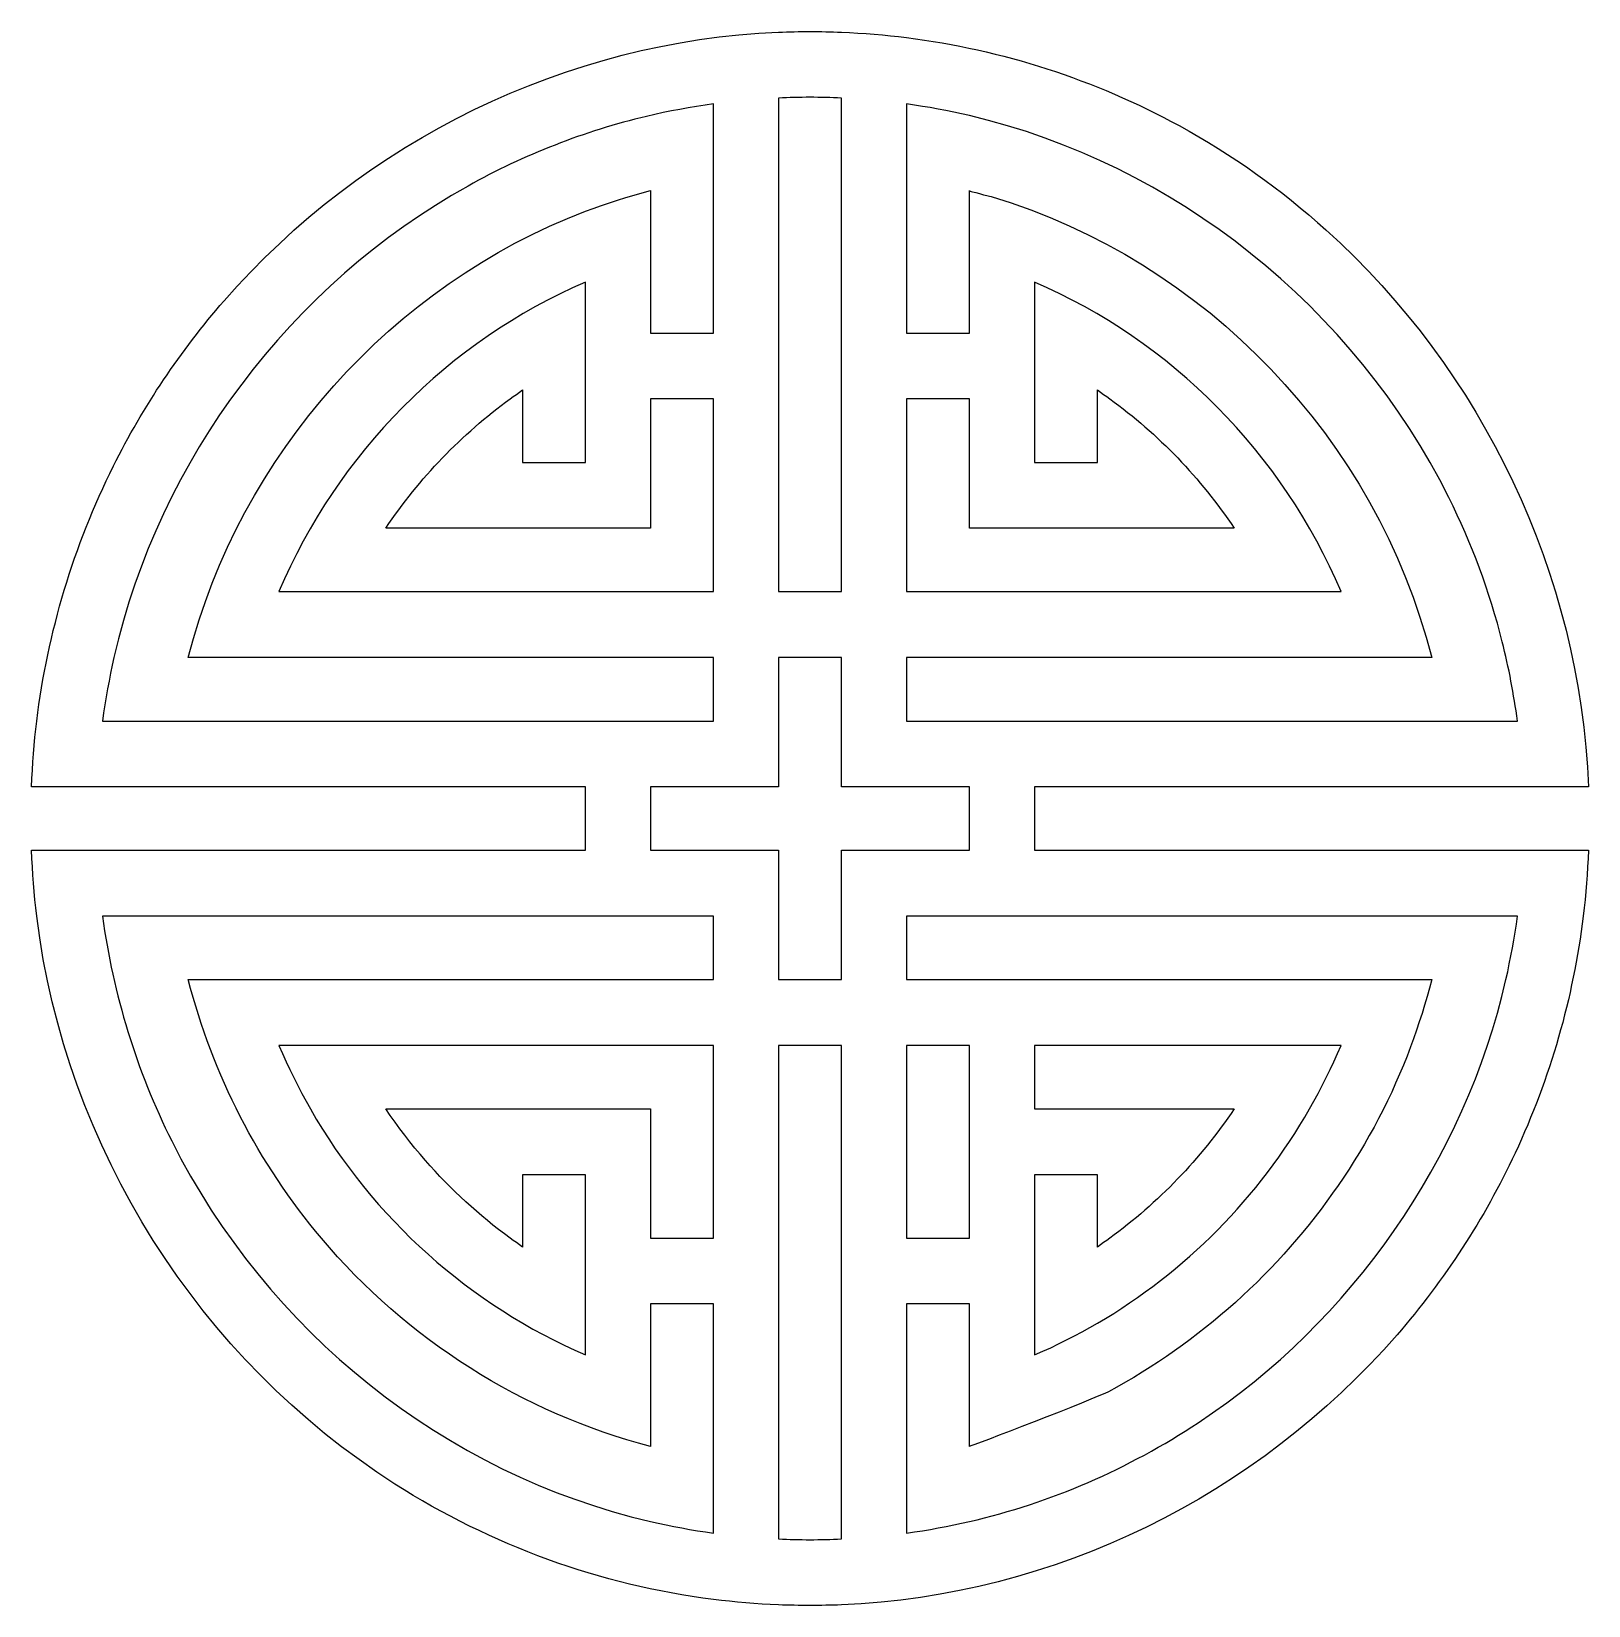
# Model space of a CAD drawing. Header units: centimetres. Extents: x -1.98 to 1.98, y -2 to 2.
import ezdxf

# ---------------------------------------------------------------- set-up
doc = ezdxf.new("R2010")
doc.units = ezdxf.units.CM
doc.header["$MEASUREMENT"] = 0
doc.layers.add('Layer 1', color=7, linetype='Continuous')

msp = doc.modelspace()

# ---------------------------------------------------------------- linework, layer by layer
at = {"layer": 'Layer 1', "color": 177}
for points, knots in [([(0.57082, -0.08077), (0.57082, -0.08077), (0.57082, 0.08078), (0.57082, 0.08078), (0.57082, 0.08078), (0.57082, 0.08078), (0.57751, 0.08078), (0.57751, 0.08078), (0.57751, 0.08078), (0.57751, 0.08078), (0.59534, 0.08078), (0.59534, 0.08078), (0.59534, 0.08078), (0.59534, 0.08078), (0.62058, 0.08078), (0.62058, 0.08078), (0.62058, 0.08078), (0.62058, 0.08078), (0.64979, 0.08078), (0.64979, 0.08078), (0.64979, 0.08078), (0.64979, 0.08078), (0.679, 0.08078), (0.679, 0.08078), (0.679, 0.08078), (0.679, 0.08078), (0.70449, 0.08078), (0.70449, 0.08078), (0.70449, 0.08078), (0.70449, 0.08078), (0.72306, 0.08078), (0.72306, 0.08078), (0.72306, 0.08078), (0.72306, 0.08078), (0.73049, 0.08078), (0.73049, 0.08078), (0.73049, 0.08078), (0.73049, 0.08078), (0.80847, 0.08078), (0.80847, 0.08078), (0.80847, 0.08078), (0.80847, 0.08078), (0.88643, 0.08078), (0.88643, 0.08078), (0.88643, 0.08078), (0.88643, 0.08078), (0.96441, 0.08078), (0.96441, 0.08078), (0.96441, 0.08078), (0.96441, 0.08078), (1.04238, 0.08078), (1.04238, 0.08078), (1.04238, 0.08078), (1.04238, 0.08078), (1.12036, 0.08078), (1.12036, 0.08078), (1.12036, 0.08078), (1.12036, 0.08078), (1.19833, 0.08078), (1.19833, 0.08078), (1.19833, 0.08078), (1.19833, 0.08078), (1.27656, 0.08078), (1.27656, 0.08078), (1.27656, 0.08078), (1.27656, 0.08078), (1.35453, 0.08078), (1.35453, 0.08078), (1.35453, 0.08078), (1.35453, 0.08078), (1.43251, 0.08078), (1.43251, 0.08078), (1.43251, 0.08078), (1.43251, 0.08078), (1.51048, 0.08078), (1.51048, 0.08078), (1.51048, 0.08078), (1.51048, 0.08078), (1.58846, 0.08078), (1.58846, 0.08078), (1.58846, 0.08078), (1.58846, 0.08078), (1.66642, 0.08078), (1.66642, 0.08078), (1.66642, 0.08078), (1.66642, 0.08078), (1.7444, 0.08078), (1.7444, 0.08078), (1.7444, 0.08078), (1.7444, 0.08078), (1.82262, 0.08078), (1.82262, 0.08078), (1.82262, 0.08078), (1.82262, 0.08078), (1.9006, 0.08078), (1.9006, 0.08078), (1.9006, 0.08078), (1.9006, 0.08078), (1.97857, 0.08078), (1.97857, 0.08078), (1.97857, 0.08078), (1.97857, 0.08078), (1.97585, 0.1313), (1.97585, 0.1313), (1.97585, 0.1313), (1.97585, 0.1313), (1.97189, 0.18157), (1.97189, 0.18157), (1.97189, 0.18157), (1.97189, 0.18157), (1.96669, 0.23184), (1.96669, 0.23184), (1.96669, 0.23184), (1.96669, 0.23184), (1.96, 0.28186), (1.96, 0.28186), (1.96, 0.28186), (1.96, 0.28186), (1.95234, 0.33163), (1.95234, 0.33163), (1.95234, 0.33163), (1.95234, 0.33163), (1.94317, 0.38115), (1.94317, 0.38115), (1.94317, 0.38115), (1.94317, 0.38115), (1.93278, 0.43016), (1.93278, 0.43016), (1.93278, 0.43016), (1.93278, 0.43016), (1.92139, 0.47918), (1.92139, 0.47918), (1.92139, 0.47918), (1.92139, 0.47918), (1.90852, 0.5277), (1.90852, 0.5277), (1.90852, 0.5277), (1.90852, 0.5277), (1.89466, 0.57597), (1.89466, 0.57597), (1.89466, 0.57597), (1.89466, 0.57597), (1.87931, 0.62374), (1.87931, 0.62374), (1.87931, 0.62374), (1.87931, 0.62374), (1.86297, 0.67125), (1.86297, 0.67125), (1.86297, 0.67125), (1.86297, 0.67125), (1.84564, 0.71827), (1.84564, 0.71827), (1.84564, 0.71827), (1.84564, 0.71827), (1.82683, 0.76479), (1.82683, 0.76479), (1.82683, 0.76479), (1.82683, 0.76479), (1.80727, 0.8108), (1.80727, 0.8108), (1.80727, 0.8108), (1.80727, 0.8108), (1.78623, 0.85632), (1.78623, 0.85632), (1.78623, 0.85632), (1.78623, 0.85632), (1.7642, 0.90134), (1.7642, 0.90134), (1.7642, 0.90134), (1.7642, 0.90134), (1.74118, 0.94585), (1.74118, 0.94585), (1.74118, 0.94585), (1.74118, 0.94585), (1.71717, 0.98987), (1.71717, 0.98987), (1.71717, 0.98987), (1.71717, 0.98987), (1.69192, 1.03313), (1.69192, 1.03313), (1.69192, 1.03313), (1.69192, 1.03313), (1.66568, 1.0759), (1.66568, 1.0759), (1.66568, 1.0759), (1.66568, 1.0759), (1.63821, 1.11792), (1.63821, 1.11792), (1.63821, 1.11792), (1.63821, 1.11792), (1.60999, 1.15918), (1.60999, 1.15918), (1.60999, 1.15918), (1.60999, 1.15918), (1.58053, 1.19969), (1.58053, 1.19969), (1.58053, 1.19969), (1.58053, 1.19969), (1.55033, 1.23971), (1.55033, 1.23971), (1.55033, 1.23971), (1.55033, 1.23971), (1.5189, 1.27898), (1.5189, 1.27898), (1.5189, 1.27898), (1.5189, 1.27898), (1.48671, 1.31724), (1.48671, 1.31724), (1.48671, 1.31724), (1.48671, 1.31724), (1.45355, 1.35475), (1.45355, 1.35475), (1.45355, 1.35475), (1.45355, 1.35475), (1.41939, 1.39152), (1.41939, 1.39152), (1.41939, 1.39152), (1.41939, 1.39152), (1.38424, 1.42753), (1.38424, 1.42753), (1.38424, 1.42753), (1.38424, 1.42753), (1.34809, 1.46254), (1.34809, 1.46254), (1.34809, 1.46254), (1.34809, 1.46254), (1.31121, 1.49656), (1.31121, 1.49656), (1.31121, 1.49656), (1.31121, 1.49656), (1.28992, 1.51556), (1.28992, 1.51556), (1.28992, 1.51556), (1.28992, 1.51556), (1.26814, 1.53432), (1.26814, 1.53432), (1.26814, 1.53432), (1.26814, 1.53432), (1.24611, 1.55282), (1.24611, 1.55282), (1.24611, 1.55282), (1.24611, 1.55282), (1.22383, 1.57083), (1.22383, 1.57083), (1.22383, 1.57083), (1.22383, 1.57083), (1.20155, 1.58859), (1.20155, 1.58859), (1.20155, 1.58859), (1.20155, 1.58859), (1.17878, 1.6061), (1.17878, 1.6061), (1.17878, 1.6061), (1.17878, 1.6061), (1.15575, 1.6231), (1.15575, 1.6231), (1.15575, 1.6231), (1.15575, 1.6231), (1.13248, 1.63986), (1.13248, 1.63986), (1.13248, 1.63986), (1.13248, 1.63986), (1.10897, 1.65636), (1.10897, 1.65636), (1.10897, 1.65636), (1.10897, 1.65636), (1.08521, 1.67237), (1.08521, 1.67237), (1.08521, 1.67237), (1.08521, 1.67237), (1.06145, 1.68813), (1.06145, 1.68813), (1.06145, 1.68813), (1.06145, 1.68813), (1.03719, 1.70338), (1.03719, 1.70338), (1.03719, 1.70338), (1.03719, 1.70338), (1.01268, 1.71838), (1.01268, 1.71838), (1.01268, 1.71838), (1.01268, 1.71838), (0.98818, 1.73314), (0.98818, 1.73314), (0.98818, 1.73314), (0.98818, 1.73314), (0.96342, 1.7474), (0.96342, 1.7474), (0.96342, 1.7474), (0.96342, 1.7474), (0.93842, 1.7614), (0.93842, 1.7614), (0.93842, 1.7614), (0.93842, 1.7614), (0.91812, 1.77216), (0.91812, 1.77216), (0.91812, 1.77216), (0.91812, 1.77216), (0.89783, 1.78291), (0.89783, 1.78291), (0.89783, 1.78291), (0.89783, 1.78291), (0.87753, 1.79316), (0.87753, 1.79316), (0.87753, 1.79316), (0.87753, 1.79316), (0.85698, 1.80342), (0.85698, 1.80342), (0.85698, 1.80342), (0.85698, 1.80342), (0.83619, 1.81342), (0.83619, 1.81342), (0.83619, 1.81342), (0.83619, 1.81342), (0.81539, 1.82292), (0.81539, 1.82292), (0.81539, 1.82292), (0.81539, 1.82292), (0.7946, 1.83243), (0.7946, 1.83243), (0.7946, 1.83243), (0.7946, 1.83243), (0.77357, 1.84168), (0.77357, 1.84168), (0.77357, 1.84168), (0.77357, 1.84168), (0.75252, 1.85043), (0.75252, 1.85043), (0.75252, 1.85043), (0.75252, 1.85043), (0.73148, 1.85919), (0.73148, 1.85919), (0.73148, 1.85919), (0.73148, 1.85919), (0.71019, 1.86769), (0.71019, 1.86769), (0.71019, 1.86769), (0.71019, 1.86769), (0.68865, 1.87569), (0.68865, 1.87569), (0.68865, 1.87569), (0.68865, 1.87569), (0.66712, 1.8837), (0.66712, 1.8837), (0.66712, 1.8837), (0.66712, 1.8837), (0.64558, 1.89145), (0.64558, 1.89145), (0.64558, 1.89145), (0.64558, 1.89145), (0.62405, 1.8987), (0.62405, 1.8987), (0.62405, 1.8987), (0.62405, 1.8987), (0.60226, 1.90595), (0.60226, 1.90595), (0.60226, 1.90595), (0.60226, 1.90595), (0.58049, 1.91296), (0.58049, 1.91296), (0.58049, 1.91296), (0.58049, 1.91296), (0.55869, 1.91946), (0.55869, 1.91946), (0.55869, 1.91946), (0.55869, 1.91946), (0.53666, 1.92596), (0.53666, 1.92596), (0.53666, 1.92596), (0.53666, 1.92596), (0.51463, 1.93196), (0.51463, 1.93196), (0.51463, 1.93196), (0.51463, 1.93196), (0.49236, 1.93797), (0.49236, 1.93797), (0.49236, 1.93797), (0.49236, 1.93797), (0.47033, 1.94347), (0.47033, 1.94347), (0.47033, 1.94347), (0.47033, 1.94347), (0.44805, 1.94897), (0.44805, 1.94897), (0.44805, 1.94897), (0.44805, 1.94897), (0.42577, 1.95397), (0.42577, 1.95397), (0.42577, 1.95397), (0.42577, 1.95397), (0.40349, 1.95872), (0.40349, 1.95872), (0.40349, 1.95872), (0.40349, 1.95872), (0.38097, 1.96347), (0.38097, 1.96347), (0.38097, 1.96347), (0.38097, 1.96347), (0.35844, 1.96773), (0.35844, 1.96773), (0.35844, 1.96773), (0.35844, 1.96773), (0.33591, 1.97173), (0.33591, 1.97173), (0.33591, 1.97173), (0.33591, 1.97173), (0.31339, 1.97548), (0.31339, 1.97548), (0.31339, 1.97548), (0.31339, 1.97548), (0.29086, 1.97898), (0.29086, 1.97898), (0.29086, 1.97898), (0.29086, 1.97898), (0.26809, 1.98223), (0.26809, 1.98223), (0.26809, 1.98223), (0.26809, 1.98223), (0.24557, 1.98523), (0.24557, 1.98523), (0.24557, 1.98523), (0.24557, 1.98523), (0.22502, 1.98774), (0.22502, 1.98774), (0.22502, 1.98774), (0.22502, 1.98774), (0.20447, 1.98998), (0.20447, 1.98998), (0.20447, 1.98998), (0.20447, 1.98998), (0.18392, 1.99198), (0.18392, 1.99198), (0.18392, 1.99198), (0.18392, 1.99198), (0.16313, 1.99374), (0.16313, 1.99374), (0.16313, 1.99374), (0.16313, 1.99374), (0.14234, 1.99549), (0.14234, 1.99549), (0.14234, 1.99549), (0.14234, 1.99549), (0.12155, 1.99674), (0.12155, 1.99674), (0.12155, 1.99674), (0.12155, 1.99674), (0.10075, 1.99799), (0.10075, 1.99799), (0.10075, 1.99799), (0.10075, 1.99799), (0.07996, 1.99874), (0.07996, 1.99874), (0.07996, 1.99874), (0.07996, 1.99874), (0.06981, 1.99924), (0.06981, 1.99924), (0.06981, 1.99924), (0.06981, 1.99924), (0.0599, 1.99974), (0.0599, 1.99974), (0.0599, 1.99974), (0.0599, 1.99974), (0.05, 1.99999), (0.05, 1.99999), (0.05, 1.99999), (0.05, 1.99999), (0.04011, 2.00024), (0.04011, 2.00024), (0.04011, 2.00024), (0.04011, 2.00024), (0.02996, 2.00049), (0.02996, 2.00049), (0.02996, 2.00049), (0.02996, 2.00049), (0.02006, 2.00049), (0.02006, 2.00049), (0.02006, 2.00049), (0.02006, 2.00049), (0.00991, 2.00074), (0.00991, 2.00074), (0.00991, 2.00074), (0.00991, 2.00074), (-0.00024, 2.00074), (-0.00024, 2.00074), (-0.00024, 2.00074), (-0.00024, 2.00074), (-0.01014, 2.00074), (-0.01014, 2.00074), (-0.01014, 2.00074), (-0.01014, 2.00074), (-0.02005, 2.00049), (-0.02005, 2.00049), (-0.02005, 2.00049), (-0.02005, 2.00049), (-0.0302, 2.00049), (-0.0302, 2.00049), (-0.0302, 2.00049), (-0.0302, 2.00049), (-0.04009, 2.00024), (-0.04009, 2.00024), (-0.04009, 2.00024), (-0.04009, 2.00024), (-0.04999, 1.99999), (-0.04999, 1.99999), (-0.04999, 1.99999), (-0.04999, 1.99999), (-0.06014, 1.99974), (-0.06014, 1.99974), (-0.06014, 1.99974), (-0.06014, 1.99974), (-0.07005, 1.99924), (-0.07005, 1.99924), (-0.07005, 1.99924), (-0.07005, 1.99924), (-0.07995, 1.99874), (-0.07995, 1.99874), (-0.07995, 1.99874), (-0.07995, 1.99874), (-0.13045, 1.99624), (-0.13045, 1.99624), (-0.13045, 1.99624), (-0.13045, 1.99624), (-0.1807, 1.99198), (-0.1807, 1.99198), (-0.1807, 1.99198), (-0.1807, 1.99198), (-0.2307, 1.98673), (-0.2307, 1.98673), (-0.2307, 1.98673), (-0.2307, 1.98673), (-0.28071, 1.97998), (-0.28071, 1.97998), (-0.28071, 1.97998), (-0.28071, 1.97998), (-0.33021, 1.97198), (-0.33021, 1.97198), (-0.33021, 1.97198), (-0.33021, 1.97198), (-0.37946, 1.96273), (-0.37946, 1.96273), (-0.37946, 1.96273), (-0.37946, 1.96273), (-0.42873, 1.95222), (-0.42873, 1.95222), (-0.42873, 1.95222), (-0.42873, 1.95222), (-0.47749, 1.94047), (-0.47749, 1.94047), (-0.47749, 1.94047), (-0.47749, 1.94047), (-0.52577, 1.92721), (-0.52577, 1.92721), (-0.52577, 1.92721), (-0.52577, 1.92721), (-0.57379, 1.91296), (-0.57379, 1.91296), (-0.57379, 1.91296), (-0.57379, 1.91296), (-0.62156, 1.89745), (-0.62156, 1.89745), (-0.62156, 1.89745), (-0.62156, 1.89745), (-0.66884, 1.8807), (-0.66884, 1.8807), (-0.66884, 1.8807), (-0.66884, 1.8807), (-0.71562, 1.86294), (-0.71562, 1.86294), (-0.71562, 1.86294), (-0.71562, 1.86294), (-0.76191, 1.84393), (-0.76191, 1.84393), (-0.76191, 1.84393), (-0.76191, 1.84393), (-0.80795, 1.82368), (-0.80795, 1.82368), (-0.80795, 1.82368), (-0.80795, 1.82368), (-0.85325, 1.80217), (-0.85325, 1.80217), (-0.85325, 1.80217), (-0.85325, 1.80217), (-0.89806, 1.77966), (-0.89806, 1.77966), (-0.89806, 1.77966), (-0.89806, 1.77966), (-0.94237, 1.75615), (-0.94237, 1.75615), (-0.94237, 1.75615), (-0.94237, 1.75615), (-0.98593, 1.73139), (-0.98593, 1.73139), (-0.98593, 1.73139), (-0.98593, 1.73139), (-1.02901, 1.70538), (-1.02901, 1.70538), (-1.02901, 1.70538), (-1.02901, 1.70538), (-1.07159, 1.67862), (-1.07159, 1.67862), (-1.07159, 1.67862), (-1.07159, 1.67862), (-1.11342, 1.65061), (-1.11342, 1.65061), (-1.11342, 1.65061), (-1.11342, 1.65061), (-1.15451, 1.6216), (-1.15451, 1.6216), (-1.15451, 1.6216), (-1.15451, 1.6216), (-1.19486, 1.59159), (-1.19486, 1.59159), (-1.19486, 1.59159), (-1.19486, 1.59159), (-1.23446, 1.56058), (-1.23446, 1.56058), (-1.23446, 1.56058), (-1.23446, 1.56058), (-1.27333, 1.52832), (-1.27333, 1.52832), (-1.27333, 1.52832), (-1.27333, 1.52832), (-1.31145, 1.4953), (-1.31145, 1.4953), (-1.31145, 1.4953), (-1.31145, 1.4953), (-1.34858, 1.46129), (-1.34858, 1.46129), (-1.34858, 1.46129), (-1.34858, 1.46129), (-1.38521, 1.42628), (-1.38521, 1.42628), (-1.38521, 1.42628), (-1.38521, 1.42628), (-1.42062, 1.39026), (-1.42062, 1.39026), (-1.42062, 1.39026), (-1.42062, 1.39026), (-1.45552, 1.3535), (-1.45552, 1.3535), (-1.45552, 1.3535), (-1.45552, 1.3535), (-1.48918, 1.31574), (-1.48918, 1.31574), (-1.48918, 1.31574), (-1.48918, 1.31574), (-1.49958, 1.30373), (-1.49958, 1.30373), (-1.49958, 1.30373), (-1.49958, 1.30373), (-1.50972, 1.29173), (-1.50972, 1.29173), (-1.50972, 1.29173), (-1.50972, 1.29173), (-1.51987, 1.27948), (-1.51987, 1.27948), (-1.51987, 1.27948), (-1.51987, 1.27948), (-1.53002, 1.26747), (-1.53002, 1.26747), (-1.53002, 1.26747), (-1.53002, 1.26747), (-1.53992, 1.25522), (-1.53992, 1.25522), (-1.53992, 1.25522), (-1.53992, 1.25522), (-1.54982, 1.24271), (-1.54982, 1.24271), (-1.54982, 1.24271), (-1.54982, 1.24271), (-1.55948, 1.23021), (-1.55948, 1.23021), (-1.55948, 1.23021), (-1.55948, 1.23021), (-1.56914, 1.2177), (-1.56914, 1.2177), (-1.56914, 1.2177), (-1.56914, 1.2177), (-1.57879, 1.2052), (-1.57879, 1.2052), (-1.57879, 1.2052), (-1.57879, 1.2052), (-1.58819, 1.19244), (-1.58819, 1.19244), (-1.58819, 1.19244), (-1.58819, 1.19244), (-1.5976, 1.17994), (-1.5976, 1.17994), (-1.5976, 1.17994), (-1.5976, 1.17994), (-1.607, 1.16693), (-1.607, 1.16693), (-1.607, 1.16693), (-1.607, 1.16693), (-1.61617, 1.15418), (-1.61617, 1.15418), (-1.61617, 1.15418), (-1.61617, 1.15418), (-1.62508, 1.14117), (-1.62508, 1.14117), (-1.62508, 1.14117), (-1.62508, 1.14117), (-1.63398, 1.12817), (-1.63398, 1.12817), (-1.63398, 1.12817), (-1.63398, 1.12817), (-1.6429, 1.11516), (-1.6429, 1.11516), (-1.6429, 1.11516), (-1.6429, 1.11516), (-1.65181, 1.10191), (-1.65181, 1.10191), (-1.65181, 1.10191), (-1.65181, 1.10191), (-1.66048, 1.08865), (-1.66048, 1.08865), (-1.66048, 1.08865), (-1.66048, 1.08865), (-1.66889, 1.0754), (-1.66889, 1.0754), (-1.66889, 1.0754), (-1.66889, 1.0754), (-1.6773, 1.0619), (-1.6773, 1.0619), (-1.6773, 1.0619), (-1.6773, 1.0619), (-1.68572, 1.04839), (-1.68572, 1.04839), (-1.68572, 1.04839), (-1.68572, 1.04839), (-1.6939, 1.03489), (-1.6939, 1.03489), (-1.6939, 1.03489), (-1.6939, 1.03489), (-1.70207, 1.02138), (-1.70207, 1.02138), (-1.70207, 1.02138), (-1.70207, 1.02138), (-1.70998, 1.00762), (-1.70998, 1.00762), (-1.70998, 1.00762), (-1.70998, 1.00762), (-1.7179, 0.99412), (-1.7179, 0.99412), (-1.7179, 0.99412), (-1.7179, 0.99412), (-1.72583, 0.98011), (-1.72583, 0.98011), (-1.72583, 0.98011), (-1.72583, 0.98011), (-1.73349, 0.96636), (-1.73349, 0.96636), (-1.73349, 0.96636), (-1.73349, 0.96636), (-1.74093, 0.9526), (-1.74093, 0.9526), (-1.74093, 0.9526), (-1.74093, 0.9526), (-1.74835, 0.9386), (-1.74835, 0.9386), (-1.74835, 0.9386), (-1.74835, 0.9386), (-1.75577, 0.92459), (-1.75577, 0.92459), (-1.75577, 0.92459), (-1.75577, 0.92459), (-1.76296, 0.91034), (-1.76296, 0.91034), (-1.76296, 0.91034), (-1.76296, 0.91034), (-1.77013, 0.89634), (-1.77013, 0.89634), (-1.77013, 0.89634), (-1.77013, 0.89634), (-1.77954, 0.87733), (-1.77954, 0.87733), (-1.77954, 0.87733), (-1.77954, 0.87733), (-1.7887, 0.85807), (-1.7887, 0.85807), (-1.7887, 0.85807), (-1.7887, 0.85807), (-1.79761, 0.83881), (-1.79761, 0.83881), (-1.79761, 0.83881), (-1.79761, 0.83881), (-1.80628, 0.81956), (-1.80628, 0.81956), (-1.80628, 0.81956), (-1.80628, 0.81956), (-1.81493, 0.80005), (-1.81493, 0.80005), (-1.81493, 0.80005), (-1.81493, 0.80005), (-1.82335, 0.78054), (-1.82335, 0.78054), (-1.82335, 0.78054), (-1.82335, 0.78054), (-1.83152, 0.76079), (-1.83152, 0.76079), (-1.83152, 0.76079), (-1.83152, 0.76079), (-1.83945, 0.74103), (-1.83945, 0.74103), (-1.83945, 0.74103), (-1.83945, 0.74103), (-1.84712, 0.72127), (-1.84712, 0.72127), (-1.84712, 0.72127), (-1.84712, 0.72127), (-1.85454, 0.70151), (-1.85454, 0.70151), (-1.85454, 0.70151), (-1.85454, 0.70151), (-1.86173, 0.6815), (-1.86173, 0.6815), (-1.86173, 0.6815), (-1.86173, 0.6815), (-1.8689, 0.6615), (-1.8689, 0.6615), (-1.8689, 0.6615), (-1.8689, 0.6615), (-1.87583, 0.64124), (-1.87583, 0.64124), (-1.87583, 0.64124), (-1.87583, 0.64124), (-1.88252, 0.62123), (-1.88252, 0.62123), (-1.88252, 0.62123), (-1.88252, 0.62123), (-1.88895, 0.60098), (-1.88895, 0.60098), (-1.88895, 0.60098), (-1.88895, 0.60098), (-1.89514, 0.58047), (-1.89514, 0.58047), (-1.89514, 0.58047), (-1.89514, 0.58047), (-1.90108, 0.56021), (-1.90108, 0.56021), (-1.90108, 0.56021), (-1.90108, 0.56021), (-1.90703, 0.53971), (-1.90703, 0.53971), (-1.90703, 0.53971), (-1.90703, 0.53971), (-1.91247, 0.5192), (-1.91247, 0.5192), (-1.91247, 0.5192), (-1.91247, 0.5192), (-1.91792, 0.49869), (-1.91792, 0.49869), (-1.91792, 0.49869), (-1.91792, 0.49869), (-1.92311, 0.47793), (-1.92311, 0.47793), (-1.92311, 0.47793), (-1.92311, 0.47793), (-1.92807, 0.45742), (-1.92807, 0.45742), (-1.92807, 0.45742), (-1.92807, 0.45742), (-1.93277, 0.43667), (-1.93277, 0.43667), (-1.93277, 0.43667), (-1.93277, 0.43667), (-1.93722, 0.41566), (-1.93722, 0.41566), (-1.93722, 0.41566), (-1.93722, 0.41566), (-1.94143, 0.3949), (-1.94143, 0.3949), (-1.94143, 0.3949), (-1.94143, 0.3949), (-1.94564, 0.37414), (-1.94564, 0.37414), (-1.94564, 0.37414), (-1.94564, 0.37414), (-1.94935, 0.35314), (-1.94935, 0.35314), (-1.94935, 0.35314), (-1.94935, 0.35314), (-1.95307, 0.33213), (-1.95307, 0.33213), (-1.95307, 0.33213), (-1.95307, 0.33213), (-1.95628, 0.31112), (-1.95628, 0.31112), (-1.95628, 0.31112), (-1.95628, 0.31112), (-1.9595, 0.29011), (-1.9595, 0.29011), (-1.9595, 0.29011), (-1.9595, 0.29011), (-1.96247, 0.26911), (-1.96247, 0.26911), (-1.96247, 0.26911), (-1.96247, 0.26911), (-1.9652, 0.24785), (-1.9652, 0.24785), (-1.9652, 0.24785), (-1.9652, 0.24785), (-1.96767, 0.22734), (-1.96767, 0.22734), (-1.96767, 0.22734), (-1.96767, 0.22734), (-1.96965, 0.20658), (-1.96965, 0.20658), (-1.96965, 0.20658), (-1.96965, 0.20658), (-1.97163, 0.18558), (-1.97163, 0.18558), (-1.97163, 0.18558), (-1.97163, 0.18558), (-1.97361, 0.16482), (-1.97361, 0.16482), (-1.97361, 0.16482), (-1.97361, 0.16482), (-1.9751, 0.14381), (-1.9751, 0.14381), (-1.9751, 0.14381), (-1.9751, 0.14381), (-1.97634, 0.1228), (-1.97634, 0.1228), (-1.97634, 0.1228), (-1.97634, 0.1228), (-1.97757, 0.10179), (-1.97757, 0.10179), (-1.97757, 0.10179), (-1.97757, 0.10179), (-1.97856, 0.08078), (-1.97856, 0.08078), (-1.97856, 0.08078), (-1.97856, 0.08078), (-1.97163, 0.08078), (-1.97163, 0.08078), (-1.97163, 0.08078), (-1.97163, 0.08078), (-1.95307, 0.08078), (-1.95307, 0.08078), (-1.95307, 0.08078), (-1.95307, 0.08078), (-1.92682, 0.08078), (-1.92682, 0.08078), (-1.92682, 0.08078), (-1.92682, 0.08078), (-1.89688, 0.08078), (-1.89688, 0.08078), (-1.89688, 0.08078), (-1.89688, 0.08078), (-1.86667, 0.08078), (-1.86667, 0.08078), (-1.86667, 0.08078), (-1.86667, 0.08078), (-1.83994, 0.08078), (-1.83994, 0.08078), (-1.83994, 0.08078), (-1.83994, 0.08078), (-1.82088, 0.08078), (-1.82088, 0.08078), (-1.82088, 0.08078), (-1.82088, 0.08078), (-1.81295, 0.08078), (-1.81295, 0.08078), (-1.81295, 0.08078), (-1.81295, 0.08078), (-1.76345, 0.08078), (-1.76345, 0.08078), (-1.76345, 0.08078), (-1.76345, 0.08078), (-1.7142, 0.08078), (-1.7142, 0.08078), (-1.7142, 0.08078), (-1.7142, 0.08078), (-1.66493, 0.08078), (-1.66493, 0.08078), (-1.66493, 0.08078), (-1.66493, 0.08078), (-1.61543, 0.08078), (-1.61543, 0.08078), (-1.61543, 0.08078), (-1.61543, 0.08078), (-1.56616, 0.08078), (-1.56616, 0.08078), (-1.56616, 0.08078), (-1.56616, 0.08078), (-1.5169, 0.08078), (-1.5169, 0.08078), (-1.5169, 0.08078), (-1.5169, 0.08078), (-1.4674, 0.08078), (-1.4674, 0.08078), (-1.4674, 0.08078), (-1.4674, 0.08078), (-1.41813, 0.08078), (-1.41813, 0.08078), (-1.41813, 0.08078), (-1.41813, 0.08078), (-1.36863, 0.08078), (-1.36863, 0.08078), (-1.36863, 0.08078), (-1.36863, 0.08078), (-1.31937, 0.08078), (-1.31937, 0.08078), (-1.31937, 0.08078), (-1.31937, 0.08078), (-1.27011, 0.08078), (-1.27011, 0.08078), (-1.27011, 0.08078), (-1.27011, 0.08078), (-1.2206, 0.08078), (-1.2206, 0.08078), (-1.2206, 0.08078), (-1.2206, 0.08078), (-1.17134, 0.08078), (-1.17134, 0.08078), (-1.17134, 0.08078), (-1.17134, 0.08078), (-1.12208, 0.08078), (-1.12208, 0.08078), (-1.12208, 0.08078), (-1.12208, 0.08078), (-1.07257, 0.08078), (-1.07257, 0.08078), (-1.07257, 0.08078), (-1.07257, 0.08078), (-1.02331, 0.08078), (-1.02331, 0.08078), (-1.02331, 0.08078), (-1.02331, 0.08078), (-1.005, 0.08078), (-1.005, 0.08078), (-1.005, 0.08078), (-1.005, 0.08078), (-0.98668, 0.08078), (-0.98668, 0.08078), (-0.98668, 0.08078), (-0.98668, 0.08078), (-0.96836, 0.08078), (-0.96836, 0.08078), (-0.96836, 0.08078), (-0.96836, 0.08078), (-0.95004, 0.08078), (-0.95004, 0.08078), (-0.95004, 0.08078), (-0.95004, 0.08078), (-0.93172, 0.08078), (-0.93172, 0.08078), (-0.93172, 0.08078), (-0.93172, 0.08078), (-0.91366, 0.08078), (-0.91366, 0.08078), (-0.91366, 0.08078), (-0.91366, 0.08078), (-0.89533, 0.08078), (-0.89533, 0.08078), (-0.89533, 0.08078), (-0.89533, 0.08078), (-0.87701, 0.08078), (-0.87701, 0.08078), (-0.87701, 0.08078), (-0.87701, 0.08078), (-0.8587, 0.08078), (-0.8587, 0.08078), (-0.8587, 0.08078), (-0.8587, 0.08078), (-0.84038, 0.08078), (-0.84038, 0.08078), (-0.84038, 0.08078), (-0.84038, 0.08078), (-0.82207, 0.08078), (-0.82207, 0.08078), (-0.82207, 0.08078), (-0.82207, 0.08078), (-0.80375, 0.08078), (-0.80375, 0.08078), (-0.80375, 0.08078), (-0.80375, 0.08078), (-0.78568, 0.08078), (-0.78568, 0.08078), (-0.78568, 0.08078), (-0.78568, 0.08078), (-0.76736, 0.08078), (-0.76736, 0.08078), (-0.76736, 0.08078), (-0.76736, 0.08078), (-0.74904, 0.08078), (-0.74904, 0.08078), (-0.74904, 0.08078), (-0.74904, 0.08078), (-0.73073, 0.08078), (-0.73073, 0.08078), (-0.73073, 0.08078), (-0.73073, 0.08078), (-0.57081, 0.08078), (-0.57081, 0.08078), (-0.57081, 0.08078), (-0.57081, 0.08078), (-0.57081, 0.07378), (-0.57081, 0.07378), (-0.57081, 0.07378), (-0.57081, 0.07378), (-0.57081, 0.05553), (-0.57081, 0.05553), (-0.57081, 0.05553), (-0.57081, 0.05553), (-0.57081, 0.02977), (-0.57081, 0.02977), (-0.57081, 0.02977), (-0.57081, 0.02977), (-0.57081, 0.00001), (-0.57081, 0.00001), (-0.57081, 0.00001), (-0.57081, 0.00001), (-0.57081, -0.0295), (-0.57081, -0.0295), (-0.57081, -0.0295), (-0.57081, -0.0295), (-0.57081, -0.05526), (-0.57081, -0.05526), (-0.57081, -0.05526), (-0.57081, -0.05526), (-0.57081, -0.07377), (-0.57081, -0.07377), (-0.57081, -0.07377), (-0.57081, -0.07377), (-0.57081, -0.08077), (-0.57081, -0.08077), (-0.57081, -0.08077), (-0.57081, -0.08077), (-0.57948, -0.08077), (-0.57948, -0.08077), (-0.57948, -0.08077), (-0.57948, -0.08077), (-0.60398, -0.08077), (-0.60398, -0.08077), (-0.60398, -0.08077), (-0.60398, -0.08077), (-0.64236, -0.08077), (-0.64236, -0.08077), (-0.64236, -0.08077), (-0.64236, -0.08077), (-0.69186, -0.08077), (-0.69186, -0.08077), (-0.69186, -0.08077), (-0.69186, -0.08077), (-0.75102, -0.08077), (-0.75102, -0.08077), (-0.75102, -0.08077), (-0.75102, -0.08077), (-0.81761, -0.08077), (-0.81761, -0.08077), (-0.81761, -0.08077), (-0.81761, -0.08077), (-0.8889, -0.08077), (-0.8889, -0.08077), (-0.8889, -0.08077), (-0.8889, -0.08077), (-0.96341, -0.08077), (-0.96341, -0.08077), (-0.96341, -0.08077), (-0.96341, -0.08077), (-1.03866, -0.08077), (-1.03866, -0.08077), (-1.03866, -0.08077), (-1.03866, -0.08077), (-1.11267, -0.08077), (-1.11267, -0.08077), (-1.11267, -0.08077), (-1.11267, -0.08077), (-1.18323, -0.08077), (-1.18323, -0.08077), (-1.18323, -0.08077), (-1.18323, -0.08077), (-1.24783, -0.08077), (-1.24783, -0.08077), (-1.24783, -0.08077), (-1.24783, -0.08077), (-1.30501, -0.08077), (-1.30501, -0.08077), (-1.30501, -0.08077), (-1.30501, -0.08077), (-1.35204, -0.08077), (-1.35204, -0.08077), (-1.35204, -0.08077), (-1.35204, -0.08077), (-1.3872, -0.08077), (-1.3872, -0.08077), (-1.3872, -0.08077), (-1.3872, -0.08077), (-1.40799, -0.08077), (-1.40799, -0.08077), (-1.40799, -0.08077), (-1.40799, -0.08077), (-1.44363, -0.08077), (-1.44363, -0.08077), (-1.44363, -0.08077), (-1.44363, -0.08077), (-1.47928, -0.08077), (-1.47928, -0.08077), (-1.47928, -0.08077), (-1.47928, -0.08077), (-1.51492, -0.08077), (-1.51492, -0.08077), (-1.51492, -0.08077), (-1.51492, -0.08077), (-1.55057, -0.08077), (-1.55057, -0.08077), (-1.55057, -0.08077), (-1.55057, -0.08077), (-1.58621, -0.08077), (-1.58621, -0.08077), (-1.58621, -0.08077), (-1.58621, -0.08077), (-1.62186, -0.08077), (-1.62186, -0.08077), (-1.62186, -0.08077), (-1.62186, -0.08077), (-1.65751, -0.08077), (-1.65751, -0.08077), (-1.65751, -0.08077), (-1.65751, -0.08077), (-1.6934, -0.08077), (-1.6934, -0.08077), (-1.6934, -0.08077), (-1.6934, -0.08077), (-1.72904, -0.08077), (-1.72904, -0.08077), (-1.72904, -0.08077), (-1.72904, -0.08077), (-1.76469, -0.08077), (-1.76469, -0.08077), (-1.76469, -0.08077), (-1.76469, -0.08077), (-1.80033, -0.08077), (-1.80033, -0.08077), (-1.80033, -0.08077), (-1.80033, -0.08077), (-1.83598, -0.08077), (-1.83598, -0.08077), (-1.83598, -0.08077), (-1.83598, -0.08077), (-1.87162, -0.08077), (-1.87162, -0.08077), (-1.87162, -0.08077), (-1.87162, -0.08077), (-1.90727, -0.08077), (-1.90727, -0.08077), (-1.90727, -0.08077), (-1.90727, -0.08077), (-1.94292, -0.08077), (-1.94292, -0.08077), (-1.94292, -0.08077), (-1.94292, -0.08077), (-1.97856, -0.08077), (-1.97856, -0.08077), (-1.97856, -0.08077), (-1.97856, -0.08077), (-1.97757, -0.10178), (-1.97757, -0.10178), (-1.97757, -0.10178), (-1.97757, -0.10178), (-1.97634, -0.12279), (-1.97634, -0.12279), (-1.97634, -0.12279), (-1.97634, -0.12279), (-1.9751, -0.1438), (-1.9751, -0.1438), (-1.9751, -0.1438), (-1.9751, -0.1438), (-1.97361, -0.16481), (-1.97361, -0.16481), (-1.97361, -0.16481), (-1.97361, -0.16481), (-1.97163, -0.18581), (-1.97163, -0.18581), (-1.97163, -0.18581), (-1.97163, -0.18581), (-1.96965, -0.20657), (-1.96965, -0.20657), (-1.96965, -0.20657), (-1.96965, -0.20657), (-1.96767, -0.22733), (-1.96767, -0.22733), (-1.96767, -0.22733), (-1.96767, -0.22733), (-1.9652, -0.24808), (-1.9652, -0.24808), (-1.9652, -0.24808), (-1.9652, -0.24808), (-1.95752, -0.30336), (-1.95752, -0.30336), (-1.95752, -0.30336), (-1.95752, -0.30336), (-1.9486, -0.35812), (-1.9486, -0.35812), (-1.9486, -0.35812), (-1.9486, -0.35812), (-1.93771, -0.4124), (-1.93771, -0.4124), (-1.93771, -0.4124), (-1.93771, -0.4124), (-1.92559, -0.46642), (-1.92559, -0.46642), (-1.92559, -0.46642), (-1.92559, -0.46642), (-1.91197, -0.52018), (-1.91197, -0.52018), (-1.91197, -0.52018), (-1.91197, -0.52018), (-1.89688, -0.5732), (-1.89688, -0.5732), (-1.89688, -0.5732), (-1.89688, -0.5732), (-1.88028, -0.62597), (-1.88028, -0.62597), (-1.88028, -0.62597), (-1.88028, -0.62597), (-1.86222, -0.67799), (-1.86222, -0.67799), (-1.86222, -0.67799), (-1.86222, -0.67799), (-1.84291, -0.72951), (-1.84291, -0.72951), (-1.84291, -0.72951), (-1.84291, -0.72951), (-1.82211, -0.78053), (-1.82211, -0.78053), (-1.82211, -0.78053), (-1.82211, -0.78053), (-1.79984, -0.8308), (-1.79984, -0.8308), (-1.79984, -0.8308), (-1.79984, -0.8308), (-1.77632, -0.88057), (-1.77632, -0.88057), (-1.77632, -0.88057), (-1.77632, -0.88057), (-1.75132, -0.92959), (-1.75132, -0.92959), (-1.75132, -0.92959), (-1.75132, -0.92959), (-1.72533, -0.97785), (-1.72533, -0.97785), (-1.72533, -0.97785), (-1.72533, -0.97785), (-1.69785, -1.02562), (-1.69785, -1.02562), (-1.69785, -1.02562), (-1.69785, -1.02562), (-1.66914, -1.07239), (-1.66914, -1.07239), (-1.66914, -1.07239), (-1.66914, -1.07239), (-1.63919, -1.1184), (-1.63919, -1.1184), (-1.63919, -1.1184), (-1.63919, -1.1184), (-1.60799, -1.16367), (-1.60799, -1.16367), (-1.60799, -1.16367), (-1.60799, -1.16367), (-1.57557, -1.20794), (-1.57557, -1.20794), (-1.57557, -1.20794), (-1.57557, -1.20794), (-1.54215, -1.2512), (-1.54215, -1.2512), (-1.54215, -1.2512), (-1.54215, -1.2512), (-1.50725, -1.29372), (-1.50725, -1.29372), (-1.50725, -1.29372), (-1.50725, -1.29372), (-1.4716, -1.33548), (-1.4716, -1.33548), (-1.4716, -1.33548), (-1.4716, -1.33548), (-1.43447, -1.376), (-1.43447, -1.376), (-1.43447, -1.376), (-1.43447, -1.376), (-1.39636, -1.41551), (-1.39636, -1.41551), (-1.39636, -1.41551), (-1.39636, -1.41551), (-1.35724, -1.45403), (-1.35724, -1.45403), (-1.35724, -1.45403), (-1.35724, -1.45403), (-1.31714, -1.49154), (-1.31714, -1.49154), (-1.31714, -1.49154), (-1.31714, -1.49154), (-1.2758, -1.5278), (-1.2758, -1.5278), (-1.2758, -1.5278), (-1.2758, -1.5278), (-1.23347, -1.56307), (-1.23347, -1.56307), (-1.23347, -1.56307), (-1.23347, -1.56307), (-1.1904, -1.59708), (-1.1904, -1.59708), (-1.1904, -1.59708), (-1.1904, -1.59708), (-1.14609, -1.62984), (-1.14609, -1.62984), (-1.14609, -1.62984), (-1.14609, -1.62984), (-1.10104, -1.6616), (-1.10104, -1.6616), (-1.10104, -1.6616), (-1.10104, -1.6616), (-1.05475, -1.69186), (-1.05475, -1.69186), (-1.05475, -1.69186), (-1.05475, -1.69186), (-1.03173, -1.70637), (-1.03173, -1.70637), (-1.03173, -1.70637), (-1.03173, -1.70637), (-1.00871, -1.72062), (-1.00871, -1.72062), (-1.00871, -1.72062), (-1.00871, -1.72062), (-0.98519, -1.73438), (-0.98519, -1.73438), (-0.98519, -1.73438), (-0.98519, -1.73438), (-0.96168, -1.74788), (-0.96168, -1.74788), (-0.96168, -1.74788), (-0.96168, -1.74788), (-0.93791, -1.76114), (-0.93791, -1.76114), (-0.93791, -1.76114), (-0.93791, -1.76114), (-0.91391, -1.77389), (-0.91391, -1.77389), (-0.91391, -1.77389), (-0.91391, -1.77389), (-0.88989, -1.7864), (-0.88989, -1.7864), (-0.88989, -1.7864), (-0.88989, -1.7864), (-0.86564, -1.79865), (-0.86564, -1.79865), (-0.86564, -1.79865), (-0.86564, -1.79865), (-0.84112, -1.81041), (-0.84112, -1.81041), (-0.84112, -1.81041), (-0.84112, -1.81041), (-0.81662, -1.82191), (-0.81662, -1.82191), (-0.81662, -1.82191), (-0.81662, -1.82191), (-0.79187, -1.83316), (-0.79187, -1.83316), (-0.79187, -1.83316), (-0.79187, -1.83316), (-0.76687, -1.84392), (-0.76687, -1.84392), (-0.76687, -1.84392), (-0.76687, -1.84392), (-0.74186, -1.85442), (-0.74186, -1.85442), (-0.74186, -1.85442), (-0.74186, -1.85442), (-0.71686, -1.86443), (-0.71686, -1.86443), (-0.71686, -1.86443), (-0.71686, -1.86443), (-0.69161, -1.87418), (-0.69161, -1.87418), (-0.69161, -1.87418), (-0.69161, -1.87418), (-0.66612, -1.88368), (-0.66612, -1.88368), (-0.66612, -1.88368), (-0.66612, -1.88368), (-0.64063, -1.89269), (-0.64063, -1.89269), (-0.64063, -1.89269), (-0.64063, -1.89269), (-0.61487, -1.90144), (-0.61487, -1.90144), (-0.61487, -1.90144), (-0.61487, -1.90144), (-0.58913, -1.90994), (-0.58913, -1.90994), (-0.58913, -1.90994), (-0.58913, -1.90994), (-0.56339, -1.91795), (-0.56339, -1.91795), (-0.56339, -1.91795), (-0.56339, -1.91795), (-0.5374, -1.92545), (-0.5374, -1.92545), (-0.5374, -1.92545), (-0.5374, -1.92545), (-0.51116, -1.9327), (-0.51116, -1.9327), (-0.51116, -1.9327), (-0.51116, -1.9327), (-0.48492, -1.9397), (-0.48492, -1.9397), (-0.48492, -1.9397), (-0.48492, -1.9397), (-0.45869, -1.94621), (-0.45869, -1.94621), (-0.45869, -1.94621), (-0.45869, -1.94621), (-0.43244, -1.95246), (-0.43244, -1.95246), (-0.43244, -1.95246), (-0.43244, -1.95246), (-0.40596, -1.95821), (-0.40596, -1.95821), (-0.40596, -1.95821), (-0.40596, -1.95821), (-0.37923, -1.96371), (-0.37923, -1.96371), (-0.37923, -1.96371), (-0.37923, -1.96371), (-0.35273, -1.96871), (-0.35273, -1.96871), (-0.35273, -1.96871), (-0.35273, -1.96871), (-0.326, -1.97347), (-0.326, -1.97347), (-0.326, -1.97347), (-0.326, -1.97347), (-0.29926, -1.97772), (-0.29926, -1.97772), (-0.29926, -1.97772), (-0.29926, -1.97772), (-0.27228, -1.98172), (-0.27228, -1.98172), (-0.27228, -1.98172), (-0.27228, -1.98172), (-0.24555, -1.98522), (-0.24555, -1.98522), (-0.24555, -1.98522), (-0.24555, -1.98522), (-0.22501, -1.98772), (-0.22501, -1.98772), (-0.22501, -1.98772), (-0.22501, -1.98772), (-0.20446, -1.98997), (-0.20446, -1.98997), (-0.20446, -1.98997), (-0.20446, -1.98997), (-0.18391, -1.99197), (-0.18391, -1.99197), (-0.18391, -1.99197), (-0.18391, -1.99197), (-0.16312, -1.99397), (-0.16312, -1.99397), (-0.16312, -1.99397), (-0.16312, -1.99397), (-0.14258, -1.99548), (-0.14258, -1.99548), (-0.14258, -1.99548), (-0.14258, -1.99548), (-0.12179, -1.99698), (-0.12179, -1.99698), (-0.12179, -1.99698), (-0.12179, -1.99698), (-0.10099, -1.99798), (-0.10099, -1.99798), (-0.10099, -1.99798), (-0.10099, -1.99798), (-0.07995, -1.99898), (-0.07995, -1.99898), (-0.07995, -1.99898), (-0.07995, -1.99898), (-0.07005, -1.99948), (-0.07005, -1.99948), (-0.07005, -1.99948), (-0.07005, -1.99948), (-0.06014, -1.99973), (-0.06014, -1.99973), (-0.06014, -1.99973), (-0.06014, -1.99973), (-0.04999, -1.99998), (-0.04999, -1.99998), (-0.04999, -1.99998), (-0.04999, -1.99998), (-0.04009, -2.00023), (-0.04009, -2.00023), (-0.04009, -2.00023), (-0.04009, -2.00023), (-0.0302, -2.00048), (-0.0302, -2.00048), (-0.0302, -2.00048), (-0.0302, -2.00048), (-0.02005, -2.00073), (-0.02005, -2.00073), (-0.02005, -2.00073), (-0.02005, -2.00073), (-0.01014, -2.00073), (-0.01014, -2.00073), (-0.01014, -2.00073), (-0.01014, -2.00073), (-0.00024, -2.00073), (-0.00024, -2.00073), (-0.00024, -2.00073), (-0.00024, -2.00073), (0.00991, -2.00073), (0.00991, -2.00073), (0.00991, -2.00073), (0.00991, -2.00073), (0.02006, -2.00073), (0.02006, -2.00073), (0.02006, -2.00073), (0.02006, -2.00073), (0.02996, -2.00048), (0.02996, -2.00048), (0.02996, -2.00048), (0.02996, -2.00048), (0.04011, -2.00023), (0.04011, -2.00023), (0.04011, -2.00023), (0.04011, -2.00023), (0.05, -1.99998), (0.05, -1.99998), (0.05, -1.99998), (0.05, -1.99998), (0.0599, -1.99973), (0.0599, -1.99973), (0.0599, -1.99973), (0.0599, -1.99973), (0.06981, -1.99948), (0.06981, -1.99948), (0.06981, -1.99948), (0.06981, -1.99948), (0.07996, -1.99898), (0.07996, -1.99898), (0.07996, -1.99898), (0.07996, -1.99898), (0.13046, -1.99622), (0.13046, -1.99622), (0.13046, -1.99622), (0.13046, -1.99622), (0.18095, -1.99222), (0.18095, -1.99222), (0.18095, -1.99222), (0.18095, -1.99222), (0.23095, -1.98672), (0.23095, -1.98672), (0.23095, -1.98672), (0.23095, -1.98672), (0.28121, -1.98022), (0.28121, -1.98022), (0.28121, -1.98022), (0.28121, -1.98022), (0.33096, -1.97197), (0.33096, -1.97197), (0.33096, -1.97197), (0.33096, -1.97197), (0.38023, -1.96271), (0.38023, -1.96271), (0.38023, -1.96271), (0.38023, -1.96271), (0.42948, -1.95221), (0.42948, -1.95221), (0.42948, -1.95221), (0.42948, -1.95221), (0.47849, -1.9402), (0.47849, -1.9402), (0.47849, -1.9402), (0.47849, -1.9402), (0.52702, -1.9272), (0.52702, -1.9272), (0.52702, -1.9272), (0.52702, -1.9272), (0.57504, -1.91269), (0.57504, -1.91269), (0.57504, -1.91269), (0.57504, -1.91269), (0.62281, -1.89719), (0.62281, -1.89719), (0.62281, -1.89719), (0.62281, -1.89719), (0.67033, -1.88043), (0.67033, -1.88043), (0.67033, -1.88043), (0.67033, -1.88043), (0.71712, -1.86243), (0.71712, -1.86243), (0.71712, -1.86243), (0.71712, -1.86243), (0.76366, -1.84317), (0.76366, -1.84317), (0.76366, -1.84317), (0.76366, -1.84317), (0.80946, -1.82291), (0.80946, -1.82291), (0.80946, -1.82291), (0.80946, -1.82291), (0.855, -1.8014), (0.855, -1.8014), (0.855, -1.8014), (0.855, -1.8014), (0.89981, -1.7789), (0.89981, -1.7789), (0.89981, -1.7789), (0.89981, -1.7789), (0.94412, -1.75514), (0.94412, -1.75514), (0.94412, -1.75514), (0.94412, -1.75514), (0.98792, -1.73038), (0.98792, -1.73038), (0.98792, -1.73038), (0.98792, -1.73038), (1.031, -1.70437), (1.031, -1.70437), (1.031, -1.70437), (1.031, -1.70437), (1.07358, -1.67736), (1.07358, -1.67736), (1.07358, -1.67736), (1.07358, -1.67736), (1.11541, -1.6491), (1.11541, -1.6491), (1.11541, -1.6491), (1.11541, -1.6491), (1.1565, -1.62009), (1.1565, -1.62009), (1.1565, -1.62009), (1.1565, -1.62009), (1.19685, -1.58983), (1.19685, -1.58983), (1.19685, -1.58983), (1.19685, -1.58983), (1.2367, -1.55856), (1.2367, -1.55856), (1.2367, -1.55856), (1.2367, -1.55856), (1.27557, -1.5263), (1.27557, -1.5263), (1.27557, -1.5263), (1.27557, -1.5263), (1.31368, -1.49329), (1.31368, -1.49329), (1.31368, -1.49329), (1.31368, -1.49329), (1.35107, -1.45903), (1.35107, -1.45903), (1.35107, -1.45903), (1.35107, -1.45903), (1.38745, -1.42377), (1.38745, -1.42377), (1.38745, -1.42377), (1.38745, -1.42377), (1.4231, -1.38775), (1.4231, -1.38775), (1.4231, -1.38775), (1.4231, -1.38775), (1.458, -1.35049), (1.458, -1.35049), (1.458, -1.35049), (1.458, -1.35049), (1.49191, -1.31247), (1.49191, -1.31247), (1.49191, -1.31247), (1.49191, -1.31247), (1.50305, -1.29947), (1.50305, -1.29947), (1.50305, -1.29947), (1.50305, -1.29947), (1.51419, -1.28622), (1.51419, -1.28622), (1.51419, -1.28622), (1.51419, -1.28622), (1.52508, -1.27296), (1.52508, -1.27296), (1.52508, -1.27296), (1.52508, -1.27296), (1.53622, -1.25971), (1.53622, -1.25971), (1.53622, -1.25971), (1.53622, -1.25971), (1.54687, -1.2462), (1.54687, -1.2462), (1.54687, -1.2462), (1.54687, -1.2462), (1.55751, -1.2327), (1.55751, -1.2327), (1.55751, -1.2327), (1.55751, -1.2327), (1.56816, -1.21894), (1.56816, -1.21894), (1.56816, -1.21894), (1.56816, -1.21894), (1.57855, -1.20519), (1.57855, -1.20519), (1.57855, -1.20519), (1.57855, -1.20519), (1.58895, -1.19143), (1.58895, -1.19143), (1.58895, -1.19143), (1.58895, -1.19143), (1.59909, -1.17742), (1.59909, -1.17742), (1.59909, -1.17742), (1.59909, -1.17742), (1.60924, -1.16342), (1.60924, -1.16342), (1.60924, -1.16342), (1.60924, -1.16342), (1.61914, -1.14941), (1.61914, -1.14941), (1.61914, -1.14941), (1.61914, -1.14941), (1.62905, -1.13516), (1.62905, -1.13516), (1.62905, -1.13516), (1.62905, -1.13516), (1.6387, -1.1209), (1.6387, -1.1209), (1.6387, -1.1209), (1.6387, -1.1209), (1.64836, -1.10665), (1.64836, -1.10665), (1.64836, -1.10665), (1.64836, -1.10665), (1.65777, -1.09214), (1.65777, -1.09214), (1.65777, -1.09214), (1.65777, -1.09214), (1.66717, -1.07764), (1.66717, -1.07764), (1.66717, -1.07764), (1.66717, -1.07764), (1.67633, -1.06313), (1.67633, -1.06313), (1.67633, -1.06313), (1.67633, -1.06313), (1.68549, -1.04838), (1.68549, -1.04838), (1.68549, -1.04838), (1.68549, -1.04838), (1.69465, -1.03362), (1.69465, -1.03362), (1.69465, -1.03362), (1.69465, -1.03362), (1.70331, -1.01887), (1.70331, -1.01887), (1.70331, -1.01887), (1.70331, -1.01887), (1.71222, -1.00386), (1.71222, -1.00386), (1.71222, -1.00386), (1.71222, -1.00386), (1.72063, -0.98885), (1.72063, -0.98885), (1.72063, -0.98885), (1.72063, -0.98885), (1.7293, -0.97385), (1.7293, -0.97385), (1.7293, -0.97385), (1.7293, -0.97385), (1.73747, -0.9586), (1.73747, -0.9586), (1.73747, -0.9586), (1.73747, -0.9586), (1.74564, -0.94334), (1.74564, -0.94334), (1.74564, -0.94334), (1.74564, -0.94334), (1.75381, -0.92808), (1.75381, -0.92808), (1.75381, -0.92808), (1.75381, -0.92808), (1.76173, -0.91283), (1.76173, -0.91283), (1.76173, -0.91283), (1.76173, -0.91283), (1.7694, -0.89732), (1.7694, -0.89732), (1.7694, -0.89732), (1.7694, -0.89732), (1.77707, -0.88182), (1.77707, -0.88182), (1.77707, -0.88182), (1.77707, -0.88182), (1.78475, -0.86631), (1.78475, -0.86631), (1.78475, -0.86631), (1.78475, -0.86631), (1.79218, -0.85056), (1.79218, -0.85056), (1.79218, -0.85056), (1.79218, -0.85056), (1.80034, -0.8328), (1.80034, -0.8328), (1.80034, -0.8328), (1.80034, -0.8328), (1.80851, -0.81479), (1.80851, -0.81479), (1.80851, -0.81479), (1.80851, -0.81479), (1.81619, -0.79678), (1.81619, -0.79678), (1.81619, -0.79678), (1.81619, -0.79678), (1.8241, -0.77878), (1.8241, -0.77878), (1.8241, -0.77878), (1.8241, -0.77878), (1.83153, -0.76052), (1.83153, -0.76052), (1.83153, -0.76052), (1.83153, -0.76052), (1.83896, -0.74226), (1.83896, -0.74226), (1.83896, -0.74226), (1.83896, -0.74226), (1.84613, -0.72401), (1.84613, -0.72401), (1.84613, -0.72401), (1.84613, -0.72401), (1.85307, -0.70575), (1.85307, -0.70575), (1.85307, -0.70575), (1.85307, -0.70575), (1.85976, -0.68724), (1.85976, -0.68724), (1.85976, -0.68724), (1.85976, -0.68724), (1.86643, -0.66874), (1.86643, -0.66874), (1.86643, -0.66874), (1.86643, -0.66874), (1.87288, -0.65023), (1.87288, -0.65023), (1.87288, -0.65023), (1.87288, -0.65023), (1.87906, -0.63148), (1.87906, -0.63148), (1.87906, -0.63148), (1.87906, -0.63148), (1.88525, -0.61272), (1.88525, -0.61272), (1.88525, -0.61272), (1.88525, -0.61272), (1.89119, -0.59396), (1.89119, -0.59396), (1.89119, -0.59396), (1.89119, -0.59396), (1.89688, -0.5752), (1.89688, -0.5752), (1.89688, -0.5752), (1.89688, -0.5752), (1.90232, -0.5562), (1.90232, -0.5562), (1.90232, -0.5562), (1.90232, -0.5562), (1.90778, -0.53744), (1.90778, -0.53744), (1.90778, -0.53744), (1.90778, -0.53744), (1.91297, -0.51843), (1.91297, -0.51843), (1.91297, -0.51843), (1.91297, -0.51843), (1.91793, -0.49943), (1.91793, -0.49943), (1.91793, -0.49943), (1.91793, -0.49943), (1.92263, -0.48017), (1.92263, -0.48017), (1.92263, -0.48017), (1.92263, -0.48017), (1.92733, -0.46116), (1.92733, -0.46116), (1.92733, -0.46116), (1.92733, -0.46116), (1.93154, -0.44191), (1.93154, -0.44191), (1.93154, -0.44191), (1.93154, -0.44191), (1.93574, -0.42265), (1.93574, -0.42265), (1.93574, -0.42265), (1.93574, -0.42265), (1.93996, -0.40339), (1.93996, -0.40339), (1.93996, -0.40339), (1.93996, -0.40339), (1.94367, -0.38413), (1.94367, -0.38413), (1.94367, -0.38413), (1.94367, -0.38413), (1.94738, -0.36488), (1.94738, -0.36488), (1.94738, -0.36488), (1.94738, -0.36488), (1.95085, -0.34537), (1.95085, -0.34537), (1.95085, -0.34537), (1.95085, -0.34537), (1.95406, -0.32611), (1.95406, -0.32611), (1.95406, -0.32611), (1.95406, -0.32611), (1.95703, -0.3066), (1.95703, -0.3066), (1.95703, -0.3066), (1.95703, -0.3066), (1.96, -0.2871), (1.96, -0.2871), (1.96, -0.2871), (1.96, -0.2871), (1.96249, -0.26759), (1.96249, -0.26759), (1.96249, -0.26759), (1.96249, -0.26759), (1.96496, -0.24808), (1.96496, -0.24808), (1.96496, -0.24808), (1.96496, -0.24808), (1.96743, -0.22733), (1.96743, -0.22733), (1.96743, -0.22733), (1.96743, -0.22733), (1.96966, -0.20657), (1.96966, -0.20657), (1.96966, -0.20657), (1.96966, -0.20657), (1.97163, -0.18581), (1.97163, -0.18581), (1.97163, -0.18581), (1.97163, -0.18581), (1.97362, -0.16481), (1.97362, -0.16481), (1.97362, -0.16481), (1.97362, -0.16481), (1.97511, -0.1438), (1.97511, -0.1438), (1.97511, -0.1438), (1.97511, -0.1438), (1.97634, -0.12279), (1.97634, -0.12279), (1.97634, -0.12279), (1.97634, -0.12279), (1.97758, -0.10178), (1.97758, -0.10178), (1.97758, -0.10178), (1.97758, -0.10178), (1.97857, -0.08077), (1.97857, -0.08077), (1.97857, -0.08077), (1.97857, -0.08077), (1.95679, -0.08077), (1.95679, -0.08077), (1.95679, -0.08077), (1.95679, -0.08077), (1.93475, -0.08077), (1.93475, -0.08077), (1.93475, -0.08077), (1.93475, -0.08077), (1.91297, -0.08077), (1.91297, -0.08077), (1.91297, -0.08077), (1.91297, -0.08077), (1.89119, -0.08077), (1.89119, -0.08077), (1.89119, -0.08077), (1.89119, -0.08077), (1.86916, -0.08077), (1.86916, -0.08077), (1.86916, -0.08077), (1.86916, -0.08077), (1.84737, -0.08077), (1.84737, -0.08077), (1.84737, -0.08077), (1.84737, -0.08077), (1.8256, -0.08077), (1.8256, -0.08077), (1.8256, -0.08077), (1.8256, -0.08077), (1.80381, -0.08077), (1.80381, -0.08077), (1.80381, -0.08077), (1.80381, -0.08077), (1.78178, -0.08077), (1.78178, -0.08077), (1.78178, -0.08077), (1.78178, -0.08077), (1.76, -0.08077), (1.76, -0.08077), (1.76, -0.08077), (1.76, -0.08077), (1.73821, -0.08077), (1.73821, -0.08077), (1.73821, -0.08077), (1.73821, -0.08077), (1.71643, -0.08077), (1.71643, -0.08077), (1.71643, -0.08077), (1.71643, -0.08077), (1.69465, -0.08077), (1.69465, -0.08077), (1.69465, -0.08077), (1.69465, -0.08077), (1.67286, -0.08077), (1.67286, -0.08077), (1.67286, -0.08077), (1.67286, -0.08077), (1.65083, -0.08077), (1.65083, -0.08077), (1.65083, -0.08077), (1.65083, -0.08077), (1.62905, -0.08077), (1.62905, -0.08077), (1.62905, -0.08077), (1.62905, -0.08077), (1.56295, -0.08077), (1.56295, -0.08077), (1.56295, -0.08077), (1.56295, -0.08077), (1.49687, -0.08077), (1.49687, -0.08077), (1.49687, -0.08077), (1.49687, -0.08077), (1.43053, -0.08077), (1.43053, -0.08077), (1.43053, -0.08077), (1.43053, -0.08077), (1.36443, -0.08077), (1.36443, -0.08077), (1.36443, -0.08077), (1.36443, -0.08077), (1.29834, -0.08077), (1.29834, -0.08077), (1.29834, -0.08077), (1.29834, -0.08077), (1.232, -0.08077), (1.232, -0.08077), (1.232, -0.08077), (1.232, -0.08077), (1.1659, -0.08077), (1.1659, -0.08077), (1.1659, -0.08077), (1.1659, -0.08077), (1.09981, -0.08077), (1.09981, -0.08077), (1.09981, -0.08077), (1.09981, -0.08077), (1.03372, -0.08077), (1.03372, -0.08077), (1.03372, -0.08077), (1.03372, -0.08077), (0.96763, -0.08077), (0.96763, -0.08077), (0.96763, -0.08077), (0.96763, -0.08077), (0.90129, -0.08077), (0.90129, -0.08077), (0.90129, -0.08077), (0.90129, -0.08077), (0.8352, -0.08077), (0.8352, -0.08077), (0.8352, -0.08077), (0.8352, -0.08077), (0.7691, -0.08077), (0.7691, -0.08077), (0.7691, -0.08077), (0.7691, -0.08077), (0.70301, -0.08077), (0.70301, -0.08077), (0.70301, -0.08077), (0.70301, -0.08077), (0.63691, -0.08077), (0.63691, -0.08077), (0.63691, -0.08077), (0.63691, -0.08077), (0.57082, -0.08077), (0.57082, -0.08077)], [0, 0, 0, 0, 0.0018282, 0.0018282, 0.0018282, 0.0018282, 0.0036563, 0.0036563, 0.0036563, 0.0036563, 0.0054845, 0.0054845, 0.0054845, 0.0054845, 0.0073126, 0.0073126, 0.0073126, 0.0073126, 0.0091408, 0.0091408, 0.0091408, 0.0091408, 0.0109689, 0.0109689, 0.0109689, 0.0109689, 0.0127971, 0.0127971, 0.0127971, 0.0127971, 0.0146252, 0.0146252, 0.0146252, 0.0146252, 0.0164534, 0.0164534, 0.0164534, 0.0164534, 0.0182815, 0.0182815, 0.0182815, 0.0182815, 0.0201097, 0.0201097, 0.0201097, 0.0201097, 0.0219378, 0.0219378, 0.0219378, 0.0219378, 0.023766, 0.023766, 0.023766, 0.023766, 0.0255941, 0.0255941, 0.0255941, 0.0255941, 0.0274223, 0.0274223, 0.0274223, 0.0274223, 0.0292505, 0.0292505, 0.0292505, 0.0292505, 0.0310786, 0.0310786, 0.0310786, 0.0310786, 0.0329068, 0.0329068, 0.0329068, 0.0329068, 0.0347349, 0.0347349, 0.0347349, 0.0347349, 0.0365631, 0.0365631, 0.0365631, 0.0365631, 0.0383912, 0.0383912, 0.0383912, 0.0383912, 0.0402194, 0.0402194, 0.0402194, 0.0402194, 0.0420475, 0.0420475, 0.0420475, 0.0420475, 0.0438757, 0.0438757, 0.0438757, 0.0438757, 0.0457038, 0.0457038, 0.0457038, 0.0457038, 0.047532, 0.047532, 0.047532, 0.047532, 0.0493601, 0.0493601, 0.0493601, 0.0493601, 0.0511883, 0.0511883, 0.0511883, 0.0511883, 0.0530165, 0.0530165, 0.0530165, 0.0530165, 0.0548446, 0.0548446, 0.0548446, 0.0548446, 0.0566728, 0.0566728, 0.0566728, 0.0566728, 0.0585009, 0.0585009, 0.0585009, 0.0585009, 0.0603291, 0.0603291, 0.0603291, 0.0603291, 0.0621572, 0.0621572, 0.0621572, 0.0621572, 0.0639854, 0.0639854, 0.0639854, 0.0639854, 0.0658135, 0.0658135, 0.0658135, 0.0658135, 0.0676417, 0.0676417, 0.0676417, 0.0676417, 0.0694698, 0.0694698, 0.0694698, 0.0694698, 0.071298, 0.071298, 0.071298, 0.071298, 0.0731261, 0.0731261, 0.0731261, 0.0731261, 0.0749543, 0.0749543, 0.0749543, 0.0749543, 0.0767824, 0.0767824, 0.0767824, 0.0767824, 0.0786106, 0.0786106, 0.0786106, 0.0786106, 0.0804388, 0.0804388, 0.0804388, 0.0804388, 0.0822669, 0.0822669, 0.0822669, 0.0822669, 0.0840951, 0.0840951, 0.0840951, 0.0840951, 0.0859232, 0.0859232, 0.0859232, 0.0859232, 0.0877514, 0.0877514, 0.0877514, 0.0877514, 0.0895795, 0.0895795, 0.0895795, 0.0895795, 0.0914077, 0.0914077, 0.0914077, 0.0914077, 0.0932358, 0.0932358, 0.0932358, 0.0932358, 0.095064, 0.095064, 0.095064, 0.095064, 0.0968921, 0.0968921, 0.0968921, 0.0968921, 0.0987203, 0.0987203, 0.0987203, 0.0987203, 0.1005484, 0.1005484, 0.1005484, 0.1005484, 0.1023766, 0.1023766, 0.1023766, 0.1023766, 0.1042048, 0.1042048, 0.1042048, 0.1042048, 0.1060329, 0.1060329, 0.1060329, 0.1060329, 0.1078611, 0.1078611, 0.1078611, 0.1078611, 0.1096892, 0.1096892, 0.1096892, 0.1096892, 0.1115174, 0.1115174, 0.1115174, 0.1115174, 0.1133455, 0.1133455, 0.1133455, 0.1133455, 0.1151737, 0.1151737, 0.1151737, 0.1151737, 0.1170018, 0.1170018, 0.1170018, 0.1170018, 0.11883, 0.11883, 0.11883, 0.11883, 0.1206581, 0.1206581, 0.1206581, 0.1206581, 0.1224863, 0.1224863, 0.1224863, 0.1224863, 0.1243144, 0.1243144, 0.1243144, 0.1243144, 0.1261426, 0.1261426, 0.1261426, 0.1261426, 0.1279707, 0.1279707, 0.1279707, 0.1279707, 0.1297989, 0.1297989, 0.1297989, 0.1297989, 0.1316271, 0.1316271, 0.1316271, 0.1316271, 0.1334552, 0.1334552, 0.1334552, 0.1334552, 0.1352834, 0.1352834, 0.1352834, 0.1352834, 0.1371115, 0.1371115, 0.1371115, 0.1371115, 0.1389397, 0.1389397, 0.1389397, 0.1389397, 0.1407678, 0.1407678, 0.1407678, 0.1407678, 0.142596, 0.142596, 0.142596, 0.142596, 0.1444241, 0.1444241, 0.1444241, 0.1444241, 0.1462523, 0.1462523, 0.1462523, 0.1462523, 0.1480804, 0.1480804, 0.1480804, 0.1480804, 0.1499086, 0.1499086, 0.1499086, 0.1499086, 0.1517367, 0.1517367, 0.1517367, 0.1517367, 0.1535649, 0.1535649, 0.1535649, 0.1535649, 0.1553931, 0.1553931, 0.1553931, 0.1553931, 0.1572212, 0.1572212, 0.1572212, 0.1572212, 0.1590494, 0.1590494, 0.1590494, 0.1590494, 0.1608775, 0.1608775, 0.1608775, 0.1608775, 0.1627057, 0.1627057, 0.1627057, 0.1627057, 0.1645338, 0.1645338, 0.1645338, 0.1645338, 0.166362, 0.166362, 0.166362, 0.166362, 0.1681901, 0.1681901, 0.1681901, 0.1681901, 0.1700183, 0.1700183, 0.1700183, 0.1700183, 0.1718464, 0.1718464, 0.1718464, 0.1718464, 0.1736746, 0.1736746, 0.1736746, 0.1736746, 0.1755027, 0.1755027, 0.1755027, 0.1755027, 0.1773309, 0.1773309, 0.1773309, 0.1773309, 0.179159, 0.179159, 0.179159, 0.179159, 0.1809872, 0.1809872, 0.1809872, 0.1809872, 0.1828154, 0.1828154, 0.1828154, 0.1828154, 0.1846435, 0.1846435, 0.1846435, 0.1846435, 0.1864717, 0.1864717, 0.1864717, 0.1864717, 0.1882998, 0.1882998, 0.1882998, 0.1882998, 0.190128, 0.190128, 0.190128, 0.190128, 0.1919561, 0.1919561, 0.1919561, 0.1919561, 0.1937843, 0.1937843, 0.1937843, 0.1937843, 0.1956124, 0.1956124, 0.1956124, 0.1956124, 0.1974406, 0.1974406, 0.1974406, 0.1974406, 0.1992687, 0.1992687, 0.1992687, 0.1992687, 0.2010969, 0.2010969, 0.2010969, 0.2010969, 0.202925, 0.202925, 0.202925, 0.202925, 0.2047532, 0.2047532, 0.2047532, 0.2047532, 0.2065814, 0.2065814, 0.2065814, 0.2065814, 0.2084095, 0.2084095, 0.2084095, 0.2084095, 0.2102377, 0.2102377, 0.2102377, 0.2102377, 0.2120658, 0.2120658, 0.2120658, 0.2120658, 0.213894, 0.213894, 0.213894, 0.213894, 0.2157221, 0.2157221, 0.2157221, 0.2157221, 0.2175503, 0.2175503, 0.2175503, 0.2175503, 0.2193784, 0.2193784, 0.2193784, 0.2193784, 0.2212066, 0.2212066, 0.2212066, 0.2212066, 0.2230347, 0.2230347, 0.2230347, 0.2230347, 0.2248629, 0.2248629, 0.2248629, 0.2248629, 0.226691, 0.226691, 0.226691, 0.226691, 0.2285192, 0.2285192, 0.2285192, 0.2285192, 0.2303473, 0.2303473, 0.2303473, 0.2303473, 0.2321755, 0.2321755, 0.2321755, 0.2321755, 0.2340037, 0.2340037, 0.2340037, 0.2340037, 0.2358318, 0.2358318, 0.2358318, 0.2358318, 0.23766, 0.23766, 0.23766, 0.23766, 0.2394881, 0.2394881, 0.2394881, 0.2394881, 0.2413163, 0.2413163, 0.2413163, 0.2413163, 0.2431444, 0.2431444, 0.2431444, 0.2431444, 0.2449726, 0.2449726, 0.2449726, 0.2449726, 0.2468007, 0.2468007, 0.2468007, 0.2468007, 0.2486289, 0.2486289, 0.2486289, 0.2486289, 0.250457, 0.250457, 0.250457, 0.250457, 0.2522852, 0.2522852, 0.2522852, 0.2522852, 0.2541133, 0.2541133, 0.2541133, 0.2541133, 0.2559415, 0.2559415, 0.2559415, 0.2559415, 0.2577697, 0.2577697, 0.2577697, 0.2577697, 0.2595978, 0.2595978, 0.2595978, 0.2595978, 0.261426, 0.261426, 0.261426, 0.261426, 0.2632541, 0.2632541, 0.2632541, 0.2632541, 0.2650823, 0.2650823, 0.2650823, 0.2650823, 0.2669104, 0.2669104, 0.2669104, 0.2669104, 0.2687386, 0.2687386, 0.2687386, 0.2687386, 0.2705667, 0.2705667, 0.2705667, 0.2705667, 0.2723949, 0.2723949, 0.2723949, 0.2723949, 0.274223, 0.274223, 0.274223, 0.274223, 0.2760512, 0.2760512, 0.2760512, 0.2760512, 0.2778793, 0.2778793, 0.2778793, 0.2778793, 0.2797075, 0.2797075, 0.2797075, 0.2797075, 0.2815356, 0.2815356, 0.2815356, 0.2815356, 0.2833638, 0.2833638, 0.2833638, 0.2833638, 0.285192, 0.285192, 0.285192, 0.285192, 0.2870201, 0.2870201, 0.2870201, 0.2870201, 0.2888483, 0.2888483, 0.2888483, 0.2888483, 0.2906764, 0.2906764, 0.2906764, 0.2906764, 0.2925046, 0.2925046, 0.2925046, 0.2925046, 0.2943327, 0.2943327, 0.2943327, 0.2943327, 0.2961609, 0.2961609, 0.2961609, 0.2961609, 0.297989, 0.297989, 0.297989, 0.297989, 0.2998172, 0.2998172, 0.2998172, 0.2998172, 0.3016453, 0.3016453, 0.3016453, 0.3016453, 0.3034735, 0.3034735, 0.3034735, 0.3034735, 0.3053016, 0.3053016, 0.3053016, 0.3053016, 0.3071298, 0.3071298, 0.3071298, 0.3071298, 0.308958, 0.308958, 0.308958, 0.308958, 0.3107861, 0.3107861, 0.3107861, 0.3107861, 0.3126143, 0.3126143, 0.3126143, 0.3126143, 0.3144424, 0.3144424, 0.3144424, 0.3144424, 0.3162706, 0.3162706, 0.3162706, 0.3162706, 0.3180987, 0.3180987, 0.3180987, 0.3180987, 0.3199269, 0.3199269, 0.3199269, 0.3199269, 0.321755, 0.321755, 0.321755, 0.321755, 0.3235832, 0.3235832, 0.3235832, 0.3235832, 0.3254113, 0.3254113, 0.3254113, 0.3254113, 0.3272395, 0.3272395, 0.3272395, 0.3272395, 0.3290676, 0.3290676, 0.3290676, 0.3290676, 0.3308958, 0.3308958, 0.3308958, 0.3308958, 0.3327239, 0.3327239, 0.3327239, 0.3327239, 0.3345521, 0.3345521, 0.3345521, 0.3345521, 0.3363803, 0.3363803, 0.3363803, 0.3363803, 0.3382084, 0.3382084, 0.3382084, 0.3382084, 0.3400366, 0.3400366, 0.3400366, 0.3400366, 0.3418647, 0.3418647, 0.3418647, 0.3418647, 0.3436929, 0.3436929, 0.3436929, 0.3436929, 0.345521, 0.345521, 0.345521, 0.345521, 0.3473492, 0.3473492, 0.3473492, 0.3473492, 0.3491773, 0.3491773, 0.3491773, 0.3491773, 0.3510055, 0.3510055, 0.3510055, 0.3510055, 0.3528336, 0.3528336, 0.3528336, 0.3528336, 0.3546618, 0.3546618, 0.3546618, 0.3546618, 0.3564899, 0.3564899, 0.3564899, 0.3564899, 0.3583181, 0.3583181, 0.3583181, 0.3583181, 0.3601463, 0.3601463, 0.3601463, 0.3601463, 0.3619744, 0.3619744, 0.3619744, 0.3619744, 0.3638026, 0.3638026, 0.3638026, 0.3638026, 0.3656307, 0.3656307, 0.3656307, 0.3656307, 0.3674589, 0.3674589, 0.3674589, 0.3674589, 0.369287, 0.369287, 0.369287, 0.369287, 0.3711152, 0.3711152, 0.3711152, 0.3711152, 0.3729433, 0.3729433, 0.3729433, 0.3729433, 0.3747715, 0.3747715, 0.3747715, 0.3747715, 0.3765996, 0.3765996, 0.3765996, 0.3765996, 0.3784278, 0.3784278, 0.3784278, 0.3784278, 0.3802559, 0.3802559, 0.3802559, 0.3802559, 0.3820841, 0.3820841, 0.3820841, 0.3820841, 0.3839122, 0.3839122, 0.3839122, 0.3839122, 0.3857404, 0.3857404, 0.3857404, 0.3857404, 0.3875686, 0.3875686, 0.3875686, 0.3875686, 0.3893967, 0.3893967, 0.3893967, 0.3893967, 0.3912249, 0.3912249, 0.3912249, 0.3912249, 0.393053, 0.393053, 0.393053, 0.393053, 0.3948812, 0.3948812, 0.3948812, 0.3948812, 0.3967093, 0.3967093, 0.3967093, 0.3967093, 0.3985375, 0.3985375, 0.3985375, 0.3985375, 0.4003656, 0.4003656, 0.4003656, 0.4003656, 0.4021938, 0.4021938, 0.4021938, 0.4021938, 0.4040219, 0.4040219, 0.4040219, 0.4040219, 0.4058501, 0.4058501, 0.4058501, 0.4058501, 0.4076782, 0.4076782, 0.4076782, 0.4076782, 0.4095064, 0.4095064, 0.4095064, 0.4095064, 0.4113346, 0.4113346, 0.4113346, 0.4113346, 0.4131627, 0.4131627, 0.4131627, 0.4131627, 0.4149909, 0.4149909, 0.4149909, 0.4149909, 0.416819, 0.416819, 0.416819, 0.416819, 0.4186472, 0.4186472, 0.4186472, 0.4186472, 0.4204753, 0.4204753, 0.4204753, 0.4204753, 0.4223035, 0.4223035, 0.4223035, 0.4223035, 0.4241316, 0.4241316, 0.4241316, 0.4241316, 0.4259598, 0.4259598, 0.4259598, 0.4259598, 0.4277879, 0.4277879, 0.4277879, 0.4277879, 0.4296161, 0.4296161, 0.4296161, 0.4296161, 0.4314442, 0.4314442, 0.4314442, 0.4314442, 0.4332724, 0.4332724, 0.4332724, 0.4332724, 0.4351005, 0.4351005, 0.4351005, 0.4351005, 0.4369287, 0.4369287, 0.4369287, 0.4369287, 0.4387569, 0.4387569, 0.4387569, 0.4387569, 0.440585, 0.440585, 0.440585, 0.440585, 0.4424132, 0.4424132, 0.4424132, 0.4424132, 0.4442413, 0.4442413, 0.4442413, 0.4442413, 0.4460695, 0.4460695, 0.4460695, 0.4460695, 0.4478976, 0.4478976, 0.4478976, 0.4478976, 0.4497258, 0.4497258, 0.4497258, 0.4497258, 0.4515539, 0.4515539, 0.4515539, 0.4515539, 0.4533821, 0.4533821, 0.4533821, 0.4533821, 0.4552102, 0.4552102, 0.4552102, 0.4552102, 0.4570384, 0.4570384, 0.4570384, 0.4570384, 0.4588665, 0.4588665, 0.4588665, 0.4588665, 0.4606947, 0.4606947, 0.4606947, 0.4606947, 0.4625229, 0.4625229, 0.4625229, 0.4625229, 0.464351, 0.464351, 0.464351, 0.464351, 0.4661792, 0.4661792, 0.4661792, 0.4661792, 0.4680073, 0.4680073, 0.4680073, 0.4680073, 0.4698355, 0.4698355, 0.4698355, 0.4698355, 0.4716636, 0.4716636, 0.4716636, 0.4716636, 0.4734918, 0.4734918, 0.4734918, 0.4734918, 0.4753199, 0.4753199, 0.4753199, 0.4753199, 0.4771481, 0.4771481, 0.4771481, 0.4771481, 0.4789762, 0.4789762, 0.4789762, 0.4789762, 0.4808044, 0.4808044, 0.4808044, 0.4808044, 0.4826325, 0.4826325, 0.4826325, 0.4826325, 0.4844607, 0.4844607, 0.4844607, 0.4844607, 0.4862888, 0.4862888, 0.4862888, 0.4862888, 0.488117, 0.488117, 0.488117, 0.488117, 0.4899452, 0.4899452, 0.4899452, 0.4899452, 0.4917733, 0.4917733, 0.4917733, 0.4917733, 0.4936015, 0.4936015, 0.4936015, 0.4936015, 0.4954296, 0.4954296, 0.4954296, 0.4954296, 0.4972578, 0.4972578, 0.4972578, 0.4972578, 0.4990859, 0.4990859, 0.4990859, 0.4990859, 0.5009141, 0.5009141, 0.5009141, 0.5009141, 0.5027422, 0.5027422, 0.5027422, 0.5027422, 0.5045704, 0.5045704, 0.5045704, 0.5045704, 0.5063985, 0.5063985, 0.5063985, 0.5063985, 0.5082267, 0.5082267, 0.5082267, 0.5082267, 0.5100548, 0.5100548, 0.5100548, 0.5100548, 0.511883, 0.511883, 0.511883, 0.511883, 0.5137112, 0.5137112, 0.5137112, 0.5137112, 0.5155393, 0.5155393, 0.5155393, 0.5155393, 0.5173675, 0.5173675, 0.5173675, 0.5173675, 0.5191956, 0.5191956, 0.5191956, 0.5191956, 0.5210238, 0.5210238, 0.5210238, 0.5210238, 0.5228519, 0.5228519, 0.5228519, 0.5228519, 0.5246801, 0.5246801, 0.5246801, 0.5246801, 0.5265082, 0.5265082, 0.5265082, 0.5265082, 0.5283364, 0.5283364, 0.5283364, 0.5283364, 0.5301645, 0.5301645, 0.5301645, 0.5301645, 0.5319927, 0.5319927, 0.5319927, 0.5319927, 0.5338208, 0.5338208, 0.5338208, 0.5338208, 0.535649, 0.535649, 0.535649, 0.535649, 0.5374771, 0.5374771, 0.5374771, 0.5374771, 0.5393053, 0.5393053, 0.5393053, 0.5393053, 0.5411335, 0.5411335, 0.5411335, 0.5411335, 0.5429616, 0.5429616, 0.5429616, 0.5429616, 0.5447898, 0.5447898, 0.5447898, 0.5447898, 0.5466179, 0.5466179, 0.5466179, 0.5466179, 0.5484461, 0.5484461, 0.5484461, 0.5484461, 0.5502742, 0.5502742, 0.5502742, 0.5502742, 0.5521024, 0.5521024, 0.5521024, 0.5521024, 0.5539305, 0.5539305, 0.5539305, 0.5539305, 0.5557587, 0.5557587, 0.5557587, 0.5557587, 0.5575868, 0.5575868, 0.5575868, 0.5575868, 0.559415, 0.559415, 0.559415, 0.559415, 0.5612431, 0.5612431, 0.5612431, 0.5612431, 0.5630713, 0.5630713, 0.5630713, 0.5630713, 0.5648995, 0.5648995, 0.5648995, 0.5648995, 0.5667276, 0.5667276, 0.5667276, 0.5667276, 0.5685558, 0.5685558, 0.5685558, 0.5685558, 0.5703839, 0.5703839, 0.5703839, 0.5703839, 0.5722121, 0.5722121, 0.5722121, 0.5722121, 0.5740402, 0.5740402, 0.5740402, 0.5740402, 0.5758684, 0.5758684, 0.5758684, 0.5758684, 0.5776965, 0.5776965, 0.5776965, 0.5776965, 0.5795247, 0.5795247, 0.5795247, 0.5795247, 0.5813528, 0.5813528, 0.5813528, 0.5813528, 0.583181, 0.583181, 0.583181, 0.583181, 0.5850091, 0.5850091, 0.5850091, 0.5850091, 0.5868373, 0.5868373, 0.5868373, 0.5868373, 0.5886654, 0.5886654, 0.5886654, 0.5886654, 0.5904936, 0.5904936, 0.5904936, 0.5904936, 0.5923218, 0.5923218, 0.5923218, 0.5923218, 0.5941499, 0.5941499, 0.5941499, 0.5941499, 0.5959781, 0.5959781, 0.5959781, 0.5959781, 0.5978062, 0.5978062, 0.5978062, 0.5978062, 0.5996344, 0.5996344, 0.5996344, 0.5996344, 0.6014625, 0.6014625, 0.6014625, 0.6014625, 0.6032907, 0.6032907, 0.6032907, 0.6032907, 0.6051188, 0.6051188, 0.6051188, 0.6051188, 0.606947, 0.606947, 0.606947, 0.606947, 0.6087751, 0.6087751, 0.6087751, 0.6087751, 0.6106033, 0.6106033, 0.6106033, 0.6106033, 0.6124314, 0.6124314, 0.6124314, 0.6124314, 0.6142596, 0.6142596, 0.6142596, 0.6142596, 0.6160878, 0.6160878, 0.6160878, 0.6160878, 0.6179159, 0.6179159, 0.6179159, 0.6179159, 0.6197441, 0.6197441, 0.6197441, 0.6197441, 0.6215722, 0.6215722, 0.6215722, 0.6215722, 0.6234004, 0.6234004, 0.6234004, 0.6234004, 0.6252285, 0.6252285, 0.6252285, 0.6252285, 0.6270567, 0.6270567, 0.6270567, 0.6270567, 0.6288848, 0.6288848, 0.6288848, 0.6288848, 0.630713, 0.630713, 0.630713, 0.630713, 0.6325411, 0.6325411, 0.6325411, 0.6325411, 0.6343693, 0.6343693, 0.6343693, 0.6343693, 0.6361974, 0.6361974, 0.6361974, 0.6361974, 0.6380256, 0.6380256, 0.6380256, 0.6380256, 0.6398537, 0.6398537, 0.6398537, 0.6398537, 0.6416819, 0.6416819, 0.6416819, 0.6416819, 0.6435101, 0.6435101, 0.6435101, 0.6435101, 0.6453382, 0.6453382, 0.6453382, 0.6453382, 0.6471664, 0.6471664, 0.6471664, 0.6471664, 0.6489945, 0.6489945, 0.6489945, 0.6489945, 0.6508227, 0.6508227, 0.6508227, 0.6508227, 0.6526508, 0.6526508, 0.6526508, 0.6526508, 0.654479, 0.654479, 0.654479, 0.654479, 0.6563071, 0.6563071, 0.6563071, 0.6563071, 0.6581353, 0.6581353, 0.6581353, 0.6581353, 0.6599634, 0.6599634, 0.6599634, 0.6599634, 0.6617916, 0.6617916, 0.6617916, 0.6617916, 0.6636197, 0.6636197, 0.6636197, 0.6636197, 0.6654479, 0.6654479, 0.6654479, 0.6654479, 0.6672761, 0.6672761, 0.6672761, 0.6672761, 0.6691042, 0.6691042, 0.6691042, 0.6691042, 0.6709324, 0.6709324, 0.6709324, 0.6709324, 0.6727605, 0.6727605, 0.6727605, 0.6727605, 0.6745887, 0.6745887, 0.6745887, 0.6745887, 0.6764168, 0.6764168, 0.6764168, 0.6764168, 0.678245, 0.678245, 0.678245, 0.678245, 0.6800731, 0.6800731, 0.6800731, 0.6800731, 0.6819013, 0.6819013, 0.6819013, 0.6819013, 0.6837294, 0.6837294, 0.6837294, 0.6837294, 0.6855576, 0.6855576, 0.6855576, 0.6855576, 0.6873857, 0.6873857, 0.6873857, 0.6873857, 0.6892139, 0.6892139, 0.6892139, 0.6892139, 0.691042, 0.691042, 0.691042, 0.691042, 0.6928702, 0.6928702, 0.6928702, 0.6928702, 0.6946984, 0.6946984, 0.6946984, 0.6946984, 0.6965265, 0.6965265, 0.6965265, 0.6965265, 0.6983547, 0.6983547, 0.6983547, 0.6983547, 0.7001828, 0.7001828, 0.7001828, 0.7001828, 0.702011, 0.702011, 0.702011, 0.702011, 0.7038391, 0.7038391, 0.7038391, 0.7038391, 0.7056673, 0.7056673, 0.7056673, 0.7056673, 0.7074954, 0.7074954, 0.7074954, 0.7074954, 0.7093236, 0.7093236, 0.7093236, 0.7093236, 0.7111517, 0.7111517, 0.7111517, 0.7111517, 0.7129799, 0.7129799, 0.7129799, 0.7129799, 0.714808, 0.714808, 0.714808, 0.714808, 0.7166362, 0.7166362, 0.7166362, 0.7166362, 0.7184644, 0.7184644, 0.7184644, 0.7184644, 0.7202925, 0.7202925, 0.7202925, 0.7202925, 0.7221207, 0.7221207, 0.7221207, 0.7221207, 0.7239488, 0.7239488, 0.7239488, 0.7239488, 0.725777, 0.725777, 0.725777, 0.725777, 0.7276051, 0.7276051, 0.7276051, 0.7276051, 0.7294333, 0.7294333, 0.7294333, 0.7294333, 0.7312614, 0.7312614, 0.7312614, 0.7312614, 0.7330896, 0.7330896, 0.7330896, 0.7330896, 0.7349177, 0.7349177, 0.7349177, 0.7349177, 0.7367459, 0.7367459, 0.7367459, 0.7367459, 0.738574, 0.738574, 0.738574, 0.738574, 0.7404022, 0.7404022, 0.7404022, 0.7404022, 0.7422303, 0.7422303, 0.7422303, 0.7422303, 0.7440585, 0.7440585, 0.7440585, 0.7440585, 0.7458867, 0.7458867, 0.7458867, 0.7458867, 0.7477148, 0.7477148, 0.7477148, 0.7477148, 0.749543, 0.749543, 0.749543, 0.749543, 0.7513711, 0.7513711, 0.7513711, 0.7513711, 0.7531993, 0.7531993, 0.7531993, 0.7531993, 0.7550274, 0.7550274, 0.7550274, 0.7550274, 0.7568556, 0.7568556, 0.7568556, 0.7568556, 0.7586837, 0.7586837, 0.7586837, 0.7586837, 0.7605119, 0.7605119, 0.7605119, 0.7605119, 0.76234, 0.76234, 0.76234, 0.76234, 0.7641682, 0.7641682, 0.7641682, 0.7641682, 0.7659963, 0.7659963, 0.7659963, 0.7659963, 0.7678245, 0.7678245, 0.7678245, 0.7678245, 0.7696527, 0.7696527, 0.7696527, 0.7696527, 0.7714808, 0.7714808, 0.7714808, 0.7714808, 0.773309, 0.773309, 0.773309, 0.773309, 0.7751371, 0.7751371, 0.7751371, 0.7751371, 0.7769653, 0.7769653, 0.7769653, 0.7769653, 0.7787934, 0.7787934, 0.7787934, 0.7787934, 0.7806216, 0.7806216, 0.7806216, 0.7806216, 0.7824497, 0.7824497, 0.7824497, 0.7824497, 0.7842779, 0.7842779, 0.7842779, 0.7842779, 0.786106, 0.786106, 0.786106, 0.786106, 0.7879342, 0.7879342, 0.7879342, 0.7879342, 0.7897623, 0.7897623, 0.7897623, 0.7897623, 0.7915905, 0.7915905, 0.7915905, 0.7915905, 0.7934186, 0.7934186, 0.7934186, 0.7934186, 0.7952468, 0.7952468, 0.7952468, 0.7952468, 0.797075, 0.797075, 0.797075, 0.797075, 0.7989031, 0.7989031, 0.7989031, 0.7989031, 0.8007313, 0.8007313, 0.8007313, 0.8007313, 0.8025594, 0.8025594, 0.8025594, 0.8025594, 0.8043876, 0.8043876, 0.8043876, 0.8043876, 0.8062157, 0.8062157, 0.8062157, 0.8062157, 0.8080439, 0.8080439, 0.8080439, 0.8080439, 0.809872, 0.809872, 0.809872, 0.809872, 0.8117002, 0.8117002, 0.8117002, 0.8117002, 0.8135283, 0.8135283, 0.8135283, 0.8135283, 0.8153565, 0.8153565, 0.8153565, 0.8153565, 0.8171846, 0.8171846, 0.8171846, 0.8171846, 0.8190128, 0.8190128, 0.8190128, 0.8190128, 0.820841, 0.820841, 0.820841, 0.820841, 0.8226691, 0.8226691, 0.8226691, 0.8226691, 0.8244973, 0.8244973, 0.8244973, 0.8244973, 0.8263254, 0.8263254, 0.8263254, 0.8263254, 0.8281536, 0.8281536, 0.8281536, 0.8281536, 0.8299817, 0.8299817, 0.8299817, 0.8299817, 0.8318099, 0.8318099, 0.8318099, 0.8318099, 0.833638, 0.833638, 0.833638, 0.833638, 0.8354662, 0.8354662, 0.8354662, 0.8354662, 0.8372943, 0.8372943, 0.8372943, 0.8372943, 0.8391225, 0.8391225, 0.8391225, 0.8391225, 0.8409506, 0.8409506, 0.8409506, 0.8409506, 0.8427788, 0.8427788, 0.8427788, 0.8427788, 0.8446069, 0.8446069, 0.8446069, 0.8446069, 0.8464351, 0.8464351, 0.8464351, 0.8464351, 0.8482633, 0.8482633, 0.8482633, 0.8482633, 0.8500914, 0.8500914, 0.8500914, 0.8500914, 0.8519196, 0.8519196, 0.8519196, 0.8519196, 0.8537477, 0.8537477, 0.8537477, 0.8537477, 0.8555759, 0.8555759, 0.8555759, 0.8555759, 0.857404, 0.857404, 0.857404, 0.857404, 0.8592322, 0.8592322, 0.8592322, 0.8592322, 0.8610603, 0.8610603, 0.8610603, 0.8610603, 0.8628885, 0.8628885, 0.8628885, 0.8628885, 0.8647166, 0.8647166, 0.8647166, 0.8647166, 0.8665448, 0.8665448, 0.8665448, 0.8665448, 0.8683729, 0.8683729, 0.8683729, 0.8683729, 0.8702011, 0.8702011, 0.8702011, 0.8702011, 0.8720293, 0.8720293, 0.8720293, 0.8720293, 0.8738574, 0.8738574, 0.8738574, 0.8738574, 0.8756856, 0.8756856, 0.8756856, 0.8756856, 0.8775137, 0.8775137, 0.8775137, 0.8775137, 0.8793419, 0.8793419, 0.8793419, 0.8793419, 0.88117, 0.88117, 0.88117, 0.88117, 0.8829982, 0.8829982, 0.8829982, 0.8829982, 0.8848263, 0.8848263, 0.8848263, 0.8848263, 0.8866545, 0.8866545, 0.8866545, 0.8866545, 0.8884826, 0.8884826, 0.8884826, 0.8884826, 0.8903108, 0.8903108, 0.8903108, 0.8903108, 0.8921389, 0.8921389, 0.8921389, 0.8921389, 0.8939671, 0.8939671, 0.8939671, 0.8939671, 0.8957952, 0.8957952, 0.8957952, 0.8957952, 0.8976234, 0.8976234, 0.8976234, 0.8976234, 0.8994516, 0.8994516, 0.8994516, 0.8994516, 0.9012797, 0.9012797, 0.9012797, 0.9012797, 0.9031079, 0.9031079, 0.9031079, 0.9031079, 0.904936, 0.904936, 0.904936, 0.904936, 0.9067642, 0.9067642, 0.9067642, 0.9067642, 0.9085923, 0.9085923, 0.9085923, 0.9085923, 0.9104205, 0.9104205, 0.9104205, 0.9104205, 0.9122486, 0.9122486, 0.9122486, 0.9122486, 0.9140768, 0.9140768, 0.9140768, 0.9140768, 0.9159049, 0.9159049, 0.9159049, 0.9159049, 0.9177331, 0.9177331, 0.9177331, 0.9177331, 0.9195612, 0.9195612, 0.9195612, 0.9195612, 0.9213894, 0.9213894, 0.9213894, 0.9213894, 0.9232176, 0.9232176, 0.9232176, 0.9232176, 0.9250457, 0.9250457, 0.9250457, 0.9250457, 0.9268739, 0.9268739, 0.9268739, 0.9268739, 0.928702, 0.928702, 0.928702, 0.928702, 0.9305302, 0.9305302, 0.9305302, 0.9305302, 0.9323583, 0.9323583, 0.9323583, 0.9323583, 0.9341865, 0.9341865, 0.9341865, 0.9341865, 0.9360146, 0.9360146, 0.9360146, 0.9360146, 0.9378428, 0.9378428, 0.9378428, 0.9378428, 0.9396709, 0.9396709, 0.9396709, 0.9396709, 0.9414991, 0.9414991, 0.9414991, 0.9414991, 0.9433272, 0.9433272, 0.9433272, 0.9433272, 0.9451554, 0.9451554, 0.9451554, 0.9451554, 0.9469835, 0.9469835, 0.9469835, 0.9469835, 0.9488117, 0.9488117, 0.9488117, 0.9488117, 0.9506399, 0.9506399, 0.9506399, 0.9506399, 0.952468, 0.952468, 0.952468, 0.952468, 0.9542962, 0.9542962, 0.9542962, 0.9542962, 0.9561243, 0.9561243, 0.9561243, 0.9561243, 0.9579525, 0.9579525, 0.9579525, 0.9579525, 0.9597806, 0.9597806, 0.9597806, 0.9597806, 0.9616088, 0.9616088, 0.9616088, 0.9616088, 0.9634369, 0.9634369, 0.9634369, 0.9634369, 0.9652651, 0.9652651, 0.9652651, 0.9652651, 0.9670932, 0.9670932, 0.9670932, 0.9670932, 0.9689214, 0.9689214, 0.9689214, 0.9689214, 0.9707495, 0.9707495, 0.9707495, 0.9707495, 0.9725777, 0.9725777, 0.9725777, 0.9725777, 0.9744059, 0.9744059, 0.9744059, 0.9744059, 0.976234, 0.976234, 0.976234, 0.976234, 0.9780622, 0.9780622, 0.9780622, 0.9780622, 0.9798903, 0.9798903, 0.9798903, 0.9798903, 0.9817185, 0.9817185, 0.9817185, 0.9817185, 0.9835466, 0.9835466, 0.9835466, 0.9835466, 0.9853748, 0.9853748, 0.9853748, 0.9853748, 0.9872029, 0.9872029, 0.9872029, 0.9872029, 0.9890311, 0.9890311, 0.9890311, 0.9890311, 0.9908592, 0.9908592, 0.9908592, 0.9908592, 0.9926874, 0.9926874, 0.9926874, 0.9926874, 0.9945155, 0.9945155, 0.9945155, 0.9945155, 0.9963437, 0.9963437, 0.9963437, 0.9963437, 1, 1, 1, 1]), ([(-0.73073, 0.24785), (-0.73073, 0.24785), (-0.76067, 0.24785), (-0.76067, 0.24785), (-0.76067, 0.24785), (-0.76067, 0.24785), (-0.79088, 0.24785), (-0.79088, 0.24785), (-0.79088, 0.24785), (-0.79088, 0.24785), (-0.82083, 0.24785), (-0.82083, 0.24785), (-0.82083, 0.24785), (-0.82083, 0.24785), (-0.85078, 0.24785), (-0.85078, 0.24785), (-0.85078, 0.24785), (-0.85078, 0.24785), (-0.88073, 0.24785), (-0.88073, 0.24785), (-0.88073, 0.24785), (-0.88073, 0.24785), (-0.91068, 0.24785), (-0.91068, 0.24785), (-0.91068, 0.24785), (-0.91068, 0.24785), (-0.94088, 0.24785), (-0.94088, 0.24785), (-0.94088, 0.24785), (-0.94088, 0.24785), (-0.97084, 0.24785), (-0.97084, 0.24785), (-0.97084, 0.24785), (-0.97084, 0.24785), (-1.00079, 0.24785), (-1.00079, 0.24785), (-1.00079, 0.24785), (-1.00079, 0.24785), (-1.03074, 0.24785), (-1.03074, 0.24785), (-1.03074, 0.24785), (-1.03074, 0.24785), (-1.0607, 0.24785), (-1.0607, 0.24785), (-1.0607, 0.24785), (-1.0607, 0.24785), (-1.09089, 0.24785), (-1.09089, 0.24785), (-1.09089, 0.24785), (-1.09089, 0.24785), (-1.12084, 0.24785), (-1.12084, 0.24785), (-1.12084, 0.24785), (-1.12084, 0.24785), (-1.1508, 0.24785), (-1.1508, 0.24785), (-1.1508, 0.24785), (-1.1508, 0.24785), (-1.18074, 0.24785), (-1.18074, 0.24785), (-1.18074, 0.24785), (-1.18074, 0.24785), (-1.2107, 0.24785), (-1.2107, 0.24785), (-1.2107, 0.24785), (-1.2107, 0.24785), (-1.24758, 0.24785), (-1.24758, 0.24785), (-1.24758, 0.24785), (-1.24758, 0.24785), (-1.28421, 0.24785), (-1.28421, 0.24785), (-1.28421, 0.24785), (-1.28421, 0.24785), (-1.32086, 0.24785), (-1.32086, 0.24785), (-1.32086, 0.24785), (-1.32086, 0.24785), (-1.35749, 0.24785), (-1.35749, 0.24785), (-1.35749, 0.24785), (-1.35749, 0.24785), (-1.39437, 0.24785), (-1.39437, 0.24785), (-1.39437, 0.24785), (-1.39437, 0.24785), (-1.43101, 0.24785), (-1.43101, 0.24785), (-1.43101, 0.24785), (-1.43101, 0.24785), (-1.46765, 0.24785), (-1.46765, 0.24785), (-1.46765, 0.24785), (-1.46765, 0.24785), (-1.50428, 0.24785), (-1.50428, 0.24785), (-1.50428, 0.24785), (-1.50428, 0.24785), (-1.54116, 0.24785), (-1.54116, 0.24785), (-1.54116, 0.24785), (-1.54116, 0.24785), (-1.5778, 0.24785), (-1.5778, 0.24785), (-1.5778, 0.24785), (-1.5778, 0.24785), (-1.61444, 0.24785), (-1.61444, 0.24785), (-1.61444, 0.24785), (-1.61444, 0.24785), (-1.65132, 0.24785), (-1.65132, 0.24785), (-1.65132, 0.24785), (-1.65132, 0.24785), (-1.68795, 0.24785), (-1.68795, 0.24785), (-1.68795, 0.24785), (-1.68795, 0.24785), (-1.72459, 0.24785), (-1.72459, 0.24785), (-1.72459, 0.24785), (-1.72459, 0.24785), (-1.76147, 0.24785), (-1.76147, 0.24785), (-1.76147, 0.24785), (-1.76147, 0.24785), (-1.79811, 0.24785), (-1.79811, 0.24785), (-1.79811, 0.24785), (-1.79811, 0.24785), (-1.79514, 0.26835), (-1.79514, 0.26835), (-1.79514, 0.26835), (-1.79514, 0.26835), (-1.79216, 0.28886), (-1.79216, 0.28886), (-1.79216, 0.28886), (-1.79216, 0.28886), (-1.7887, 0.30912), (-1.7887, 0.30912), (-1.7887, 0.30912), (-1.7887, 0.30912), (-1.78523, 0.32938), (-1.78523, 0.32938), (-1.78523, 0.32938), (-1.78523, 0.32938), (-1.78153, 0.34938), (-1.78153, 0.34938), (-1.78153, 0.34938), (-1.78153, 0.34938), (-1.77756, 0.36939), (-1.77756, 0.36939), (-1.77756, 0.36939), (-1.77756, 0.36939), (-1.77335, 0.3894), (-1.77335, 0.3894), (-1.77335, 0.3894), (-1.77335, 0.3894), (-1.76914, 0.40941), (-1.76914, 0.40941), (-1.76914, 0.40941), (-1.76914, 0.40941), (-1.75751, 0.45667), (-1.75751, 0.45667), (-1.75751, 0.45667), (-1.75751, 0.45667), (-1.74488, 0.50344), (-1.74488, 0.50344), (-1.74488, 0.50344), (-1.74488, 0.50344), (-1.73102, 0.54996), (-1.73102, 0.54996), (-1.73102, 0.54996), (-1.73102, 0.54996), (-1.71592, 0.59597), (-1.71592, 0.59597), (-1.71592, 0.59597), (-1.71592, 0.59597), (-1.69934, 0.64149), (-1.69934, 0.64149), (-1.69934, 0.64149), (-1.69934, 0.64149), (-1.68177, 0.68651), (-1.68177, 0.68651), (-1.68177, 0.68651), (-1.68177, 0.68651), (-1.66295, 0.73102), (-1.66295, 0.73102), (-1.66295, 0.73102), (-1.66295, 0.73102), (-1.64315, 0.77479), (-1.64315, 0.77479), (-1.64315, 0.77479), (-1.64315, 0.77479), (-1.62211, 0.81831), (-1.62211, 0.81831), (-1.62211, 0.81831), (-1.62211, 0.81831), (-1.59982, 0.86107), (-1.59982, 0.86107), (-1.59982, 0.86107), (-1.59982, 0.86107), (-1.57655, 0.90334), (-1.57655, 0.90334), (-1.57655, 0.90334), (-1.57655, 0.90334), (-1.55205, 0.94485), (-1.55205, 0.94485), (-1.55205, 0.94485), (-1.55205, 0.94485), (-1.52681, 0.98587), (-1.52681, 0.98587), (-1.52681, 0.98587), (-1.52681, 0.98587), (-1.50032, 1.02613), (-1.50032, 1.02613), (-1.50032, 1.02613), (-1.50032, 1.02613), (-1.47284, 1.06565), (-1.47284, 1.06565), (-1.47284, 1.06565), (-1.47284, 1.06565), (-1.44438, 1.10441), (-1.44438, 1.10441), (-1.44438, 1.10441), (-1.44438, 1.10441), (-1.41492, 1.14243), (-1.41492, 1.14243), (-1.41492, 1.14243), (-1.41492, 1.14243), (-1.38447, 1.17969), (-1.38447, 1.17969), (-1.38447, 1.17969), (-1.38447, 1.17969), (-1.35304, 1.2162), (-1.35304, 1.2162), (-1.35304, 1.2162), (-1.35304, 1.2162), (-1.32086, 1.25197), (-1.32086, 1.25197), (-1.32086, 1.25197), (-1.32086, 1.25197), (-1.28768, 1.28673), (-1.28768, 1.28673), (-1.28768, 1.28673), (-1.28768, 1.28673), (-1.25353, 1.32074), (-1.25353, 1.32074), (-1.25353, 1.32074), (-1.25353, 1.32074), (-1.21862, 1.35375), (-1.21862, 1.35375), (-1.21862, 1.35375), (-1.21862, 1.35375), (-1.18298, 1.38601), (-1.18298, 1.38601), (-1.18298, 1.38601), (-1.18298, 1.38601), (-1.14634, 1.41727), (-1.14634, 1.41727), (-1.14634, 1.41727), (-1.14634, 1.41727), (-1.10896, 1.44754), (-1.10896, 1.44754), (-1.10896, 1.44754), (-1.10896, 1.44754), (-1.07085, 1.4768), (-1.07085, 1.4768), (-1.07085, 1.4768), (-1.07085, 1.4768), (-1.03197, 1.50506), (-1.03197, 1.50506), (-1.03197, 1.50506), (-1.03197, 1.50506), (-0.99238, 1.53232), (-0.99238, 1.53232), (-0.99238, 1.53232), (-0.99238, 1.53232), (-0.95202, 1.55858), (-0.95202, 1.55858), (-0.95202, 1.55858), (-0.95202, 1.55858), (-0.91094, 1.58384), (-0.91094, 1.58384), (-0.91094, 1.58384), (-0.91094, 1.58384), (-0.8691, 1.60784), (-0.8691, 1.60784), (-0.8691, 1.60784), (-0.8691, 1.60784), (-0.85574, 1.61535), (-0.85574, 1.61535), (-0.85574, 1.61535), (-0.85574, 1.61535), (-0.84236, 1.6226), (-0.84236, 1.6226), (-0.84236, 1.6226), (-0.84236, 1.6226), (-0.82875, 1.6296), (-0.82875, 1.6296), (-0.82875, 1.6296), (-0.82875, 1.6296), (-0.81514, 1.63685), (-0.81514, 1.63685), (-0.81514, 1.63685), (-0.81514, 1.63685), (-0.80152, 1.64361), (-0.80152, 1.64361), (-0.80152, 1.64361), (-0.80152, 1.64361), (-0.78791, 1.65061), (-0.78791, 1.65061), (-0.78791, 1.65061), (-0.78791, 1.65061), (-0.77429, 1.65711), (-0.77429, 1.65711), (-0.77429, 1.65711), (-0.77429, 1.65711), (-0.76043, 1.66386), (-0.76043, 1.66386), (-0.76043, 1.66386), (-0.76043, 1.66386), (-0.74657, 1.67037), (-0.74657, 1.67037), (-0.74657, 1.67037), (-0.74657, 1.67037), (-0.73271, 1.67662), (-0.73271, 1.67662), (-0.73271, 1.67662), (-0.73271, 1.67662), (-0.71859, 1.68287), (-0.71859, 1.68287), (-0.71859, 1.68287), (-0.71859, 1.68287), (-0.70473, 1.68887), (-0.70473, 1.68887), (-0.70473, 1.68887), (-0.70473, 1.68887), (-0.69062, 1.69488), (-0.69062, 1.69488), (-0.69062, 1.69488), (-0.69062, 1.69488), (-0.67652, 1.70088), (-0.67652, 1.70088), (-0.67652, 1.70088), (-0.67652, 1.70088), (-0.6624, 1.70663), (-0.6624, 1.70663), (-0.6624, 1.70663), (-0.6624, 1.70663), (-0.64805, 1.71213), (-0.64805, 1.71213), (-0.64805, 1.71213), (-0.64805, 1.71213), (-0.63394, 1.71764), (-0.63394, 1.71764), (-0.63394, 1.71764), (-0.63394, 1.71764), (-0.61958, 1.72314), (-0.61958, 1.72314), (-0.61958, 1.72314), (-0.61958, 1.72314), (-0.60523, 1.72839), (-0.60523, 1.72839), (-0.60523, 1.72839), (-0.60523, 1.72839), (-0.59087, 1.73339), (-0.59087, 1.73339), (-0.59087, 1.73339), (-0.59087, 1.73339), (-0.57651, 1.73839), (-0.57651, 1.73839), (-0.57651, 1.73839), (-0.57651, 1.73839), (-0.56191, 1.74315), (-0.56191, 1.74315), (-0.56191, 1.74315), (-0.56191, 1.74315), (-0.5473, 1.7479), (-0.5473, 1.7479), (-0.5473, 1.7479), (-0.5473, 1.7479), (-0.53294, 1.75265), (-0.53294, 1.75265), (-0.53294, 1.75265), (-0.53294, 1.75265), (-0.51834, 1.75715), (-0.51834, 1.75715), (-0.51834, 1.75715), (-0.51834, 1.75715), (-0.50374, 1.7614), (-0.50374, 1.7614), (-0.50374, 1.7614), (-0.50374, 1.7614), (-0.48888, 1.76565), (-0.48888, 1.76565), (-0.48888, 1.76565), (-0.48888, 1.76565), (-0.47428, 1.7699), (-0.47428, 1.7699), (-0.47428, 1.7699), (-0.47428, 1.7699), (-0.45942, 1.77391), (-0.45942, 1.77391), (-0.45942, 1.77391), (-0.45942, 1.77391), (-0.44482, 1.77766), (-0.44482, 1.77766), (-0.44482, 1.77766), (-0.44482, 1.77766), (-0.42997, 1.78141), (-0.42997, 1.78141), (-0.42997, 1.78141), (-0.42997, 1.78141), (-0.41512, 1.78491), (-0.41512, 1.78491), (-0.41512, 1.78491), (-0.41512, 1.78491), (-0.39408, 1.78991), (-0.39408, 1.78991), (-0.39408, 1.78991), (-0.39408, 1.78991), (-0.37303, 1.79441), (-0.37303, 1.79441), (-0.37303, 1.79441), (-0.37303, 1.79441), (-0.35199, 1.79867), (-0.35199, 1.79867), (-0.35199, 1.79867), (-0.35199, 1.79867), (-0.3307, 1.80267), (-0.3307, 1.80267), (-0.3307, 1.80267), (-0.3307, 1.80267), (-0.30941, 1.80667), (-0.30941, 1.80667), (-0.30941, 1.80667), (-0.30941, 1.80667), (-0.28813, 1.81017), (-0.28813, 1.81017), (-0.28813, 1.81017), (-0.28813, 1.81017), (-0.26684, 1.81342), (-0.26684, 1.81342), (-0.26684, 1.81342), (-0.26684, 1.81342), (-0.24555, 1.81642), (-0.24555, 1.81642), (-0.24555, 1.81642), (-0.24555, 1.81642), (-0.24555, 1.78366), (-0.24555, 1.78366), (-0.24555, 1.78366), (-0.24555, 1.78366), (-0.24555, 1.75115), (-0.24555, 1.75115), (-0.24555, 1.75115), (-0.24555, 1.75115), (-0.24555, 1.71838), (-0.24555, 1.71838), (-0.24555, 1.71838), (-0.24555, 1.71838), (-0.24555, 1.68562), (-0.24555, 1.68562), (-0.24555, 1.68562), (-0.24555, 1.68562), (-0.24555, 1.65286), (-0.24555, 1.65286), (-0.24555, 1.65286), (-0.24555, 1.65286), (-0.24555, 1.6201), (-0.24555, 1.6201), (-0.24555, 1.6201), (-0.24555, 1.6201), (-0.24555, 1.58734), (-0.24555, 1.58734), (-0.24555, 1.58734), (-0.24555, 1.58734), (-0.24555, 1.55458), (-0.24555, 1.55458), (-0.24555, 1.55458), (-0.24555, 1.55458), (-0.24555, 1.52181), (-0.24555, 1.52181), (-0.24555, 1.52181), (-0.24555, 1.52181), (-0.24555, 1.48905), (-0.24555, 1.48905), (-0.24555, 1.48905), (-0.24555, 1.48905), (-0.24555, 1.45629), (-0.24555, 1.45629), (-0.24555, 1.45629), (-0.24555, 1.45629), (-0.24555, 1.42353), (-0.24555, 1.42353), (-0.24555, 1.42353), (-0.24555, 1.42353), (-0.24555, 1.39076), (-0.24555, 1.39076), (-0.24555, 1.39076), (-0.24555, 1.39076), (-0.24555, 1.358), (-0.24555, 1.358), (-0.24555, 1.358), (-0.24555, 1.358), (-0.24555, 1.32524), (-0.24555, 1.32524), (-0.24555, 1.32524), (-0.24555, 1.32524), (-0.24555, 1.29248), (-0.24555, 1.29248), (-0.24555, 1.29248), (-0.24555, 1.29248), (-0.24555, 1.23421), (-0.24555, 1.23421), (-0.24555, 1.23421), (-0.24555, 1.23421), (-0.40522, 1.23421), (-0.40522, 1.23421), (-0.40522, 1.23421), (-0.40522, 1.23421), (-0.40522, 1.25097), (-0.40522, 1.25097), (-0.40522, 1.25097), (-0.40522, 1.25097), (-0.40522, 1.42278), (-0.40522, 1.42278), (-0.40522, 1.42278), (-0.40522, 1.42278), (-0.40522, 1.59634), (-0.40522, 1.59634), (-0.40522, 1.59634), (-0.40522, 1.59634), (-0.42651, 1.59059), (-0.42651, 1.59059), (-0.42651, 1.59059), (-0.42651, 1.59059), (-0.44729, 1.58484), (-0.44729, 1.58484), (-0.44729, 1.58484), (-0.44729, 1.58484), (-0.46833, 1.57859), (-0.46833, 1.57859), (-0.46833, 1.57859), (-0.46833, 1.57859), (-0.48913, 1.57208), (-0.48913, 1.57208), (-0.48913, 1.57208), (-0.48913, 1.57208), (-0.50967, 1.56533), (-0.50967, 1.56533), (-0.50967, 1.56533), (-0.50967, 1.56533), (-0.53022, 1.55833), (-0.53022, 1.55833), (-0.53022, 1.55833), (-0.53022, 1.55833), (-0.55077, 1.55108), (-0.55077, 1.55108), (-0.55077, 1.55108), (-0.55077, 1.55108), (-0.57081, 1.54357), (-0.57081, 1.54357), (-0.57081, 1.54357), (-0.57081, 1.54357), (-0.61661, 1.52531), (-0.61661, 1.52531), (-0.61661, 1.52531), (-0.61661, 1.52531), (-0.66167, 1.50581), (-0.66167, 1.50581), (-0.66167, 1.50581), (-0.66167, 1.50581), (-0.70597, 1.4848), (-0.70597, 1.4848), (-0.70597, 1.4848), (-0.70597, 1.4848), (-0.74978, 1.46229), (-0.74978, 1.46229), (-0.74978, 1.46229), (-0.74978, 1.46229), (-0.79261, 1.43878), (-0.79261, 1.43878), (-0.79261, 1.43878), (-0.79261, 1.43878), (-0.83494, 1.41377), (-0.83494, 1.41377), (-0.83494, 1.41377), (-0.83494, 1.41377), (-0.87652, 1.38752), (-0.87652, 1.38752), (-0.87652, 1.38752), (-0.87652, 1.38752), (-0.91712, 1.36025), (-0.91712, 1.36025), (-0.91712, 1.36025), (-0.91712, 1.36025), (-0.95698, 1.3315), (-0.95698, 1.3315), (-0.95698, 1.3315), (-0.95698, 1.3315), (-0.99584, 1.30173), (-0.99584, 1.30173), (-0.99584, 1.30173), (-0.99584, 1.30173), (-1.03396, 1.27072), (-1.03396, 1.27072), (-1.03396, 1.27072), (-1.03396, 1.27072), (-1.07109, 1.23871), (-1.07109, 1.23871), (-1.07109, 1.23871), (-1.07109, 1.23871), (-1.10748, 1.20545), (-1.10748, 1.20545), (-1.10748, 1.20545), (-1.10748, 1.20545), (-1.14263, 1.17144), (-1.14263, 1.17144), (-1.14263, 1.17144), (-1.14263, 1.17144), (-1.17703, 1.13617), (-1.17703, 1.13617), (-1.17703, 1.13617), (-1.17703, 1.13617), (-1.2102, 1.09991), (-1.2102, 1.09991), (-1.2102, 1.09991), (-1.2102, 1.09991), (-1.24263, 1.06264), (-1.24263, 1.06264), (-1.24263, 1.06264), (-1.24263, 1.06264), (-1.27358, 1.02463), (-1.27358, 1.02463), (-1.27358, 1.02463), (-1.27358, 1.02463), (-1.30377, 0.98562), (-1.30377, 0.98562), (-1.30377, 0.98562), (-1.30377, 0.98562), (-1.33249, 0.9456), (-1.33249, 0.9456), (-1.33249, 0.9456), (-1.33249, 0.9456), (-1.36021, 0.90484), (-1.36021, 0.90484), (-1.36021, 0.90484), (-1.36021, 0.90484), (-1.3867, 0.86332), (-1.3867, 0.86332), (-1.3867, 0.86332), (-1.3867, 0.86332), (-1.4122, 0.82106), (-1.4122, 0.82106), (-1.4122, 0.82106), (-1.4122, 0.82106), (-1.43621, 0.77779), (-1.43621, 0.77779), (-1.43621, 0.77779), (-1.43621, 0.77779), (-1.45898, 0.73402), (-1.45898, 0.73402), (-1.45898, 0.73402), (-1.45898, 0.73402), (-1.48027, 0.68951), (-1.48027, 0.68951), (-1.48027, 0.68951), (-1.48027, 0.68951), (-1.50057, 0.64424), (-1.50057, 0.64424), (-1.50057, 0.64424), (-1.50057, 0.64424), (-1.51913, 0.59847), (-1.51913, 0.59847), (-1.51913, 0.59847), (-1.51913, 0.59847), (-1.53646, 0.55196), (-1.53646, 0.55196), (-1.53646, 0.55196), (-1.53646, 0.55196), (-1.55255, 0.50494), (-1.55255, 0.50494), (-1.55255, 0.50494), (-1.55255, 0.50494), (-1.56691, 0.45742), (-1.56691, 0.45742), (-1.56691, 0.45742), (-1.56691, 0.45742), (-1.58003, 0.40941), (-1.58003, 0.40941), (-1.58003, 0.40941), (-1.58003, 0.40941), (-1.52656, 0.40941), (-1.52656, 0.40941), (-1.52656, 0.40941), (-1.52656, 0.40941), (-1.47309, 0.40941), (-1.47309, 0.40941), (-1.47309, 0.40941), (-1.47309, 0.40941), (-1.41986, 0.40941), (-1.41986, 0.40941), (-1.41986, 0.40941), (-1.41986, 0.40941), (-1.3664, 0.40941), (-1.3664, 0.40941), (-1.3664, 0.40941), (-1.3664, 0.40941), (-1.31293, 0.40941), (-1.31293, 0.40941), (-1.31293, 0.40941), (-1.31293, 0.40941), (-1.25946, 0.40941), (-1.25946, 0.40941), (-1.25946, 0.40941), (-1.25946, 0.40941), (-1.206, 0.40941), (-1.206, 0.40941), (-1.206, 0.40941), (-1.206, 0.40941), (-1.15253, 0.40941), (-1.15253, 0.40941), (-1.15253, 0.40941), (-1.15253, 0.40941), (-1.0993, 0.40941), (-1.0993, 0.40941), (-1.0993, 0.40941), (-1.0993, 0.40941), (-1.04584, 0.40941), (-1.04584, 0.40941), (-1.04584, 0.40941), (-1.04584, 0.40941), (-0.99238, 0.40941), (-0.99238, 0.40941), (-0.99238, 0.40941), (-0.99238, 0.40941), (-0.9389, 0.40941), (-0.9389, 0.40941), (-0.9389, 0.40941), (-0.9389, 0.40941), (-0.88543, 0.40941), (-0.88543, 0.40941), (-0.88543, 0.40941), (-0.88543, 0.40941), (-0.83222, 0.40941), (-0.83222, 0.40941), (-0.83222, 0.40941), (-0.83222, 0.40941), (-0.77875, 0.40941), (-0.77875, 0.40941), (-0.77875, 0.40941), (-0.77875, 0.40941), (-0.72528, 0.40941), (-0.72528, 0.40941), (-0.72528, 0.40941), (-0.72528, 0.40941), (-0.69781, 0.40941), (-0.69781, 0.40941), (-0.69781, 0.40941), (-0.69781, 0.40941), (-0.67057, 0.40941), (-0.67057, 0.40941), (-0.67057, 0.40941), (-0.67057, 0.40941), (-0.64334, 0.40941), (-0.64334, 0.40941), (-0.64334, 0.40941), (-0.64334, 0.40941), (-0.61586, 0.40941), (-0.61586, 0.40941), (-0.61586, 0.40941), (-0.61586, 0.40941), (-0.58864, 0.40941), (-0.58864, 0.40941), (-0.58864, 0.40941), (-0.58864, 0.40941), (-0.56117, 0.40941), (-0.56117, 0.40941), (-0.56117, 0.40941), (-0.56117, 0.40941), (-0.53393, 0.40941), (-0.53393, 0.40941), (-0.53393, 0.40941), (-0.53393, 0.40941), (-0.5067, 0.40941), (-0.5067, 0.40941), (-0.5067, 0.40941), (-0.5067, 0.40941), (-0.47922, 0.40941), (-0.47922, 0.40941), (-0.47922, 0.40941), (-0.47922, 0.40941), (-0.452, 0.40941), (-0.452, 0.40941), (-0.452, 0.40941), (-0.452, 0.40941), (-0.42477, 0.40941), (-0.42477, 0.40941), (-0.42477, 0.40941), (-0.42477, 0.40941), (-0.39729, 0.40941), (-0.39729, 0.40941), (-0.39729, 0.40941), (-0.39729, 0.40941), (-0.37007, 0.40941), (-0.37007, 0.40941), (-0.37007, 0.40941), (-0.37007, 0.40941), (-0.34258, 0.40941), (-0.34258, 0.40941), (-0.34258, 0.40941), (-0.34258, 0.40941), (-0.31536, 0.40941), (-0.31536, 0.40941), (-0.31536, 0.40941), (-0.31536, 0.40941), (-0.28813, 0.40941), (-0.28813, 0.40941), (-0.28813, 0.40941), (-0.28813, 0.40941), (-0.24555, 0.40941), (-0.24555, 0.40941), (-0.24555, 0.40941), (-0.24555, 0.40941), (-0.24555, 0.36639), (-0.24555, 0.36639), (-0.24555, 0.36639), (-0.24555, 0.36639), (-0.24555, 0.24785), (-0.24555, 0.24785), (-0.24555, 0.24785), (-0.24555, 0.24785), (-0.36264, 0.24785), (-0.36264, 0.24785), (-0.36264, 0.24785), (-0.36264, 0.24785), (-0.36462, 0.24785), (-0.36462, 0.24785), (-0.36462, 0.24785), (-0.36462, 0.24785), (-0.36933, 0.24785), (-0.36933, 0.24785), (-0.36933, 0.24785), (-0.36933, 0.24785), (-0.376, 0.24785), (-0.376, 0.24785), (-0.376, 0.24785), (-0.376, 0.24785), (-0.38393, 0.24785), (-0.38393, 0.24785), (-0.38393, 0.24785), (-0.38393, 0.24785), (-0.3916, 0.24785), (-0.3916, 0.24785), (-0.3916, 0.24785), (-0.3916, 0.24785), (-0.39853, 0.24785), (-0.39853, 0.24785), (-0.39853, 0.24785), (-0.39853, 0.24785), (-0.40324, 0.24785), (-0.40324, 0.24785), (-0.40324, 0.24785), (-0.40324, 0.24785), (-0.40522, 0.24785), (-0.40522, 0.24785), (-0.40522, 0.24785), (-0.40522, 0.24785), (-0.42552, 0.24785), (-0.42552, 0.24785), (-0.42552, 0.24785), (-0.42552, 0.24785), (-0.44605, 0.24785), (-0.44605, 0.24785), (-0.44605, 0.24785), (-0.44605, 0.24785), (-0.46635, 0.24785), (-0.46635, 0.24785), (-0.46635, 0.24785), (-0.46635, 0.24785), (-0.48665, 0.24785), (-0.48665, 0.24785), (-0.48665, 0.24785), (-0.48665, 0.24785), (-0.50695, 0.24785), (-0.50695, 0.24785), (-0.50695, 0.24785), (-0.50695, 0.24785), (-0.52725, 0.24785), (-0.52725, 0.24785), (-0.52725, 0.24785), (-0.52725, 0.24785), (-0.54779, 0.24785), (-0.54779, 0.24785), (-0.54779, 0.24785), (-0.54779, 0.24785), (-0.56809, 0.24785), (-0.56809, 0.24785), (-0.56809, 0.24785), (-0.56809, 0.24785), (-0.58839, 0.24785), (-0.58839, 0.24785), (-0.58839, 0.24785), (-0.58839, 0.24785), (-0.60869, 0.24785), (-0.60869, 0.24785), (-0.60869, 0.24785), (-0.60869, 0.24785), (-0.62899, 0.24785), (-0.62899, 0.24785), (-0.62899, 0.24785), (-0.62899, 0.24785), (-0.64928, 0.24785), (-0.64928, 0.24785), (-0.64928, 0.24785), (-0.64928, 0.24785), (-0.66983, 0.24785), (-0.66983, 0.24785), (-0.66983, 0.24785), (-0.66983, 0.24785), (-0.69013, 0.24785), (-0.69013, 0.24785), (-0.69013, 0.24785), (-0.69013, 0.24785), (-0.71043, 0.24785), (-0.71043, 0.24785), (-0.71043, 0.24785), (-0.71043, 0.24785), (-0.73073, 0.24785), (-0.73073, 0.24785), (-0.73073, 0.24785), (-0.73073, 0.24785), (-0.73073, 0.24785), (-0.73073, 0.24785)], [0, 0, 0, 0, 0.0042553, 0.0042553, 0.0042553, 0.0042553, 0.0085106, 0.0085106, 0.0085106, 0.0085106, 0.012766, 0.012766, 0.012766, 0.012766, 0.0170213, 0.0170213, 0.0170213, 0.0170213, 0.0212766, 0.0212766, 0.0212766, 0.0212766, 0.0255319, 0.0255319, 0.0255319, 0.0255319, 0.0297872, 0.0297872, 0.0297872, 0.0297872, 0.0340426, 0.0340426, 0.0340426, 0.0340426, 0.0382979, 0.0382979, 0.0382979, 0.0382979, 0.0425532, 0.0425532, 0.0425532, 0.0425532, 0.0468085, 0.0468085, 0.0468085, 0.0468085, 0.0510638, 0.0510638, 0.0510638, 0.0510638, 0.0553191, 0.0553191, 0.0553191, 0.0553191, 0.0595745, 0.0595745, 0.0595745, 0.0595745, 0.0638298, 0.0638298, 0.0638298, 0.0638298, 0.0680851, 0.0680851, 0.0680851, 0.0680851, 0.0723404, 0.0723404, 0.0723404, 0.0723404, 0.0765957, 0.0765957, 0.0765957, 0.0765957, 0.0808511, 0.0808511, 0.0808511, 0.0808511, 0.0851064, 0.0851064, 0.0851064, 0.0851064, 0.0893617, 0.0893617, 0.0893617, 0.0893617, 0.093617, 0.093617, 0.093617, 0.093617, 0.0978723, 0.0978723, 0.0978723, 0.0978723, 0.1021277, 0.1021277, 0.1021277, 0.1021277, 0.106383, 0.106383, 0.106383, 0.106383, 0.1106383, 0.1106383, 0.1106383, 0.1106383, 0.1148936, 0.1148936, 0.1148936, 0.1148936, 0.1191489, 0.1191489, 0.1191489, 0.1191489, 0.1234043, 0.1234043, 0.1234043, 0.1234043, 0.1276596, 0.1276596, 0.1276596, 0.1276596, 0.1319149, 0.1319149, 0.1319149, 0.1319149, 0.1361702, 0.1361702, 0.1361702, 0.1361702, 0.1404255, 0.1404255, 0.1404255, 0.1404255, 0.1446809, 0.1446809, 0.1446809, 0.1446809, 0.1489362, 0.1489362, 0.1489362, 0.1489362, 0.1531915, 0.1531915, 0.1531915, 0.1531915, 0.1574468, 0.1574468, 0.1574468, 0.1574468, 0.1617021, 0.1617021, 0.1617021, 0.1617021, 0.1659574, 0.1659574, 0.1659574, 0.1659574, 0.1702128, 0.1702128, 0.1702128, 0.1702128, 0.1744681, 0.1744681, 0.1744681, 0.1744681, 0.1787234, 0.1787234, 0.1787234, 0.1787234, 0.1829787, 0.1829787, 0.1829787, 0.1829787, 0.187234, 0.187234, 0.187234, 0.187234, 0.1914894, 0.1914894, 0.1914894, 0.1914894, 0.1957447, 0.1957447, 0.1957447, 0.1957447, 0.2, 0.2, 0.2, 0.2, 0.2042553, 0.2042553, 0.2042553, 0.2042553, 0.2085106, 0.2085106, 0.2085106, 0.2085106, 0.212766, 0.212766, 0.212766, 0.212766, 0.2170213, 0.2170213, 0.2170213, 0.2170213, 0.2212766, 0.2212766, 0.2212766, 0.2212766, 0.2255319, 0.2255319, 0.2255319, 0.2255319, 0.2297872, 0.2297872, 0.2297872, 0.2297872, 0.2340426, 0.2340426, 0.2340426, 0.2340426, 0.2382979, 0.2382979, 0.2382979, 0.2382979, 0.2425532, 0.2425532, 0.2425532, 0.2425532, 0.2468085, 0.2468085, 0.2468085, 0.2468085, 0.2510638, 0.2510638, 0.2510638, 0.2510638, 0.2553191, 0.2553191, 0.2553191, 0.2553191, 0.2595745, 0.2595745, 0.2595745, 0.2595745, 0.2638298, 0.2638298, 0.2638298, 0.2638298, 0.2680851, 0.2680851, 0.2680851, 0.2680851, 0.2723404, 0.2723404, 0.2723404, 0.2723404, 0.2765957, 0.2765957, 0.2765957, 0.2765957, 0.2808511, 0.2808511, 0.2808511, 0.2808511, 0.2851064, 0.2851064, 0.2851064, 0.2851064, 0.2893617, 0.2893617, 0.2893617, 0.2893617, 0.293617, 0.293617, 0.293617, 0.293617, 0.2978723, 0.2978723, 0.2978723, 0.2978723, 0.3021277, 0.3021277, 0.3021277, 0.3021277, 0.306383, 0.306383, 0.306383, 0.306383, 0.3106383, 0.3106383, 0.3106383, 0.3106383, 0.3148936, 0.3148936, 0.3148936, 0.3148936, 0.3191489, 0.3191489, 0.3191489, 0.3191489, 0.3234043, 0.3234043, 0.3234043, 0.3234043, 0.3276596, 0.3276596, 0.3276596, 0.3276596, 0.3319149, 0.3319149, 0.3319149, 0.3319149, 0.3361702, 0.3361702, 0.3361702, 0.3361702, 0.3404255, 0.3404255, 0.3404255, 0.3404255, 0.3446809, 0.3446809, 0.3446809, 0.3446809, 0.3489362, 0.3489362, 0.3489362, 0.3489362, 0.3531915, 0.3531915, 0.3531915, 0.3531915, 0.3574468, 0.3574468, 0.3574468, 0.3574468, 0.3617021, 0.3617021, 0.3617021, 0.3617021, 0.3659574, 0.3659574, 0.3659574, 0.3659574, 0.3702128, 0.3702128, 0.3702128, 0.3702128, 0.3744681, 0.3744681, 0.3744681, 0.3744681, 0.3787234, 0.3787234, 0.3787234, 0.3787234, 0.3829787, 0.3829787, 0.3829787, 0.3829787, 0.387234, 0.387234, 0.387234, 0.387234, 0.3914894, 0.3914894, 0.3914894, 0.3914894, 0.3957447, 0.3957447, 0.3957447, 0.3957447, 0.4, 0.4, 0.4, 0.4, 0.4042553, 0.4042553, 0.4042553, 0.4042553, 0.4085106, 0.4085106, 0.4085106, 0.4085106, 0.412766, 0.412766, 0.412766, 0.412766, 0.4170213, 0.4170213, 0.4170213, 0.4170213, 0.4212766, 0.4212766, 0.4212766, 0.4212766, 0.4255319, 0.4255319, 0.4255319, 0.4255319, 0.4297872, 0.4297872, 0.4297872, 0.4297872, 0.4340426, 0.4340426, 0.4340426, 0.4340426, 0.4382979, 0.4382979, 0.4382979, 0.4382979, 0.4425532, 0.4425532, 0.4425532, 0.4425532, 0.4468085, 0.4468085, 0.4468085, 0.4468085, 0.4510638, 0.4510638, 0.4510638, 0.4510638, 0.4553191, 0.4553191, 0.4553191, 0.4553191, 0.4595745, 0.4595745, 0.4595745, 0.4595745, 0.4638298, 0.4638298, 0.4638298, 0.4638298, 0.4680851, 0.4680851, 0.4680851, 0.4680851, 0.4723404, 0.4723404, 0.4723404, 0.4723404, 0.4765957, 0.4765957, 0.4765957, 0.4765957, 0.4808511, 0.4808511, 0.4808511, 0.4808511, 0.4851064, 0.4851064, 0.4851064, 0.4851064, 0.4893617, 0.4893617, 0.4893617, 0.4893617, 0.493617, 0.493617, 0.493617, 0.493617, 0.4978723, 0.4978723, 0.4978723, 0.4978723, 0.5021277, 0.5021277, 0.5021277, 0.5021277, 0.506383, 0.506383, 0.506383, 0.506383, 0.5106383, 0.5106383, 0.5106383, 0.5106383, 0.5148936, 0.5148936, 0.5148936, 0.5148936, 0.5191489, 0.5191489, 0.5191489, 0.5191489, 0.5234043, 0.5234043, 0.5234043, 0.5234043, 0.5276596, 0.5276596, 0.5276596, 0.5276596, 0.5319149, 0.5319149, 0.5319149, 0.5319149, 0.5361702, 0.5361702, 0.5361702, 0.5361702, 0.5404255, 0.5404255, 0.5404255, 0.5404255, 0.5446809, 0.5446809, 0.5446809, 0.5446809, 0.5489362, 0.5489362, 0.5489362, 0.5489362, 0.5531915, 0.5531915, 0.5531915, 0.5531915, 0.5574468, 0.5574468, 0.5574468, 0.5574468, 0.5617021, 0.5617021, 0.5617021, 0.5617021, 0.5659574, 0.5659574, 0.5659574, 0.5659574, 0.5702128, 0.5702128, 0.5702128, 0.5702128, 0.5744681, 0.5744681, 0.5744681, 0.5744681, 0.5787234, 0.5787234, 0.5787234, 0.5787234, 0.5829787, 0.5829787, 0.5829787, 0.5829787, 0.587234, 0.587234, 0.587234, 0.587234, 0.5914894, 0.5914894, 0.5914894, 0.5914894, 0.5957447, 0.5957447, 0.5957447, 0.5957447, 0.6, 0.6, 0.6, 0.6, 0.6042553, 0.6042553, 0.6042553, 0.6042553, 0.6085106, 0.6085106, 0.6085106, 0.6085106, 0.612766, 0.612766, 0.612766, 0.612766, 0.6170213, 0.6170213, 0.6170213, 0.6170213, 0.6212766, 0.6212766, 0.6212766, 0.6212766, 0.6255319, 0.6255319, 0.6255319, 0.6255319, 0.6297872, 0.6297872, 0.6297872, 0.6297872, 0.6340426, 0.6340426, 0.6340426, 0.6340426, 0.6382979, 0.6382979, 0.6382979, 0.6382979, 0.6425532, 0.6425532, 0.6425532, 0.6425532, 0.6468085, 0.6468085, 0.6468085, 0.6468085, 0.6510638, 0.6510638, 0.6510638, 0.6510638, 0.6553191, 0.6553191, 0.6553191, 0.6553191, 0.6595745, 0.6595745, 0.6595745, 0.6595745, 0.6638298, 0.6638298, 0.6638298, 0.6638298, 0.6680851, 0.6680851, 0.6680851, 0.6680851, 0.6723404, 0.6723404, 0.6723404, 0.6723404, 0.6765957, 0.6765957, 0.6765957, 0.6765957, 0.6808511, 0.6808511, 0.6808511, 0.6808511, 0.6851064, 0.6851064, 0.6851064, 0.6851064, 0.6893617, 0.6893617, 0.6893617, 0.6893617, 0.693617, 0.693617, 0.693617, 0.693617, 0.6978723, 0.6978723, 0.6978723, 0.6978723, 0.7021277, 0.7021277, 0.7021277, 0.7021277, 0.706383, 0.706383, 0.706383, 0.706383, 0.7106383, 0.7106383, 0.7106383, 0.7106383, 0.7148936, 0.7148936, 0.7148936, 0.7148936, 0.7191489, 0.7191489, 0.7191489, 0.7191489, 0.7234043, 0.7234043, 0.7234043, 0.7234043, 0.7276596, 0.7276596, 0.7276596, 0.7276596, 0.7319149, 0.7319149, 0.7319149, 0.7319149, 0.7361702, 0.7361702, 0.7361702, 0.7361702, 0.7404255, 0.7404255, 0.7404255, 0.7404255, 0.7446809, 0.7446809, 0.7446809, 0.7446809, 0.7489362, 0.7489362, 0.7489362, 0.7489362, 0.7531915, 0.7531915, 0.7531915, 0.7531915, 0.7574468, 0.7574468, 0.7574468, 0.7574468, 0.7617021, 0.7617021, 0.7617021, 0.7617021, 0.7659574, 0.7659574, 0.7659574, 0.7659574, 0.7702128, 0.7702128, 0.7702128, 0.7702128, 0.7744681, 0.7744681, 0.7744681, 0.7744681, 0.7787234, 0.7787234, 0.7787234, 0.7787234, 0.7829787, 0.7829787, 0.7829787, 0.7829787, 0.787234, 0.787234, 0.787234, 0.787234, 0.7914894, 0.7914894, 0.7914894, 0.7914894, 0.7957447, 0.7957447, 0.7957447, 0.7957447, 0.8, 0.8, 0.8, 0.8, 0.8042553, 0.8042553, 0.8042553, 0.8042553, 0.8085106, 0.8085106, 0.8085106, 0.8085106, 0.812766, 0.812766, 0.812766, 0.812766, 0.8170213, 0.8170213, 0.8170213, 0.8170213, 0.8212766, 0.8212766, 0.8212766, 0.8212766, 0.8255319, 0.8255319, 0.8255319, 0.8255319, 0.8297872, 0.8297872, 0.8297872, 0.8297872, 0.8340426, 0.8340426, 0.8340426, 0.8340426, 0.8382979, 0.8382979, 0.8382979, 0.8382979, 0.8425532, 0.8425532, 0.8425532, 0.8425532, 0.8468085, 0.8468085, 0.8468085, 0.8468085, 0.8510638, 0.8510638, 0.8510638, 0.8510638, 0.8553191, 0.8553191, 0.8553191, 0.8553191, 0.8595745, 0.8595745, 0.8595745, 0.8595745, 0.8638298, 0.8638298, 0.8638298, 0.8638298, 0.8680851, 0.8680851, 0.8680851, 0.8680851, 0.8723404, 0.8723404, 0.8723404, 0.8723404, 0.8765957, 0.8765957, 0.8765957, 0.8765957, 0.8808511, 0.8808511, 0.8808511, 0.8808511, 0.8851064, 0.8851064, 0.8851064, 0.8851064, 0.8893617, 0.8893617, 0.8893617, 0.8893617, 0.893617, 0.893617, 0.893617, 0.893617, 0.8978723, 0.8978723, 0.8978723, 0.8978723, 0.9021277, 0.9021277, 0.9021277, 0.9021277, 0.906383, 0.906383, 0.906383, 0.906383, 0.9106383, 0.9106383, 0.9106383, 0.9106383, 0.9148936, 0.9148936, 0.9148936, 0.9148936, 0.9191489, 0.9191489, 0.9191489, 0.9191489, 0.9234043, 0.9234043, 0.9234043, 0.9234043, 0.9276596, 0.9276596, 0.9276596, 0.9276596, 0.9319149, 0.9319149, 0.9319149, 0.9319149, 0.9361702, 0.9361702, 0.9361702, 0.9361702, 0.9404255, 0.9404255, 0.9404255, 0.9404255, 0.9446809, 0.9446809, 0.9446809, 0.9446809, 0.9489362, 0.9489362, 0.9489362, 0.9489362, 0.9531915, 0.9531915, 0.9531915, 0.9531915, 0.9574468, 0.9574468, 0.9574468, 0.9574468, 0.9617021, 0.9617021, 0.9617021, 0.9617021, 0.9659574, 0.9659574, 0.9659574, 0.9659574, 0.9702128, 0.9702128, 0.9702128, 0.9702128, 0.9744681, 0.9744681, 0.9744681, 0.9744681, 0.9787234, 0.9787234, 0.9787234, 0.9787234, 0.9829787, 0.9829787, 0.9829787, 0.9829787, 0.987234, 0.987234, 0.987234, 0.987234, 0.9914894, 0.9914894, 0.9914894, 0.9914894, 1, 1, 1, 1]), ([(-0.07995, 1.42753), (-0.07995, 1.42753), (-0.07995, 1.45279), (-0.07995, 1.45279), (-0.07995, 1.45279), (-0.07995, 1.45279), (-0.07995, 1.47805), (-0.07995, 1.47805), (-0.07995, 1.47805), (-0.07995, 1.47805), (-0.07995, 1.50331), (-0.07995, 1.50331), (-0.07995, 1.50331), (-0.07995, 1.50331), (-0.07995, 1.52857), (-0.07995, 1.52857), (-0.07995, 1.52857), (-0.07995, 1.52857), (-0.07995, 1.55382), (-0.07995, 1.55382), (-0.07995, 1.55382), (-0.07995, 1.55382), (-0.07995, 1.57909), (-0.07995, 1.57909), (-0.07995, 1.57909), (-0.07995, 1.57909), (-0.07995, 1.60434), (-0.07995, 1.60434), (-0.07995, 1.60434), (-0.07995, 1.60434), (-0.07995, 1.6296), (-0.07995, 1.6296), (-0.07995, 1.6296), (-0.07995, 1.6296), (-0.07995, 1.65486), (-0.07995, 1.65486), (-0.07995, 1.65486), (-0.07995, 1.65486), (-0.07995, 1.68012), (-0.07995, 1.68012), (-0.07995, 1.68012), (-0.07995, 1.68012), (-0.07995, 1.70538), (-0.07995, 1.70538), (-0.07995, 1.70538), (-0.07995, 1.70538), (-0.07995, 1.73064), (-0.07995, 1.73064), (-0.07995, 1.73064), (-0.07995, 1.73064), (-0.07995, 1.7559), (-0.07995, 1.7559), (-0.07995, 1.7559), (-0.07995, 1.7559), (-0.07995, 1.78091), (-0.07995, 1.78091), (-0.07995, 1.78091), (-0.07995, 1.78091), (-0.07995, 1.80617), (-0.07995, 1.80617), (-0.07995, 1.80617), (-0.07995, 1.80617), (-0.07995, 1.83143), (-0.07995, 1.83143), (-0.07995, 1.83143), (-0.07995, 1.83143), (-0.07005, 1.83193), (-0.07005, 1.83193), (-0.07005, 1.83193), (-0.07005, 1.83193), (-0.06014, 1.83218), (-0.06014, 1.83218), (-0.06014, 1.83218), (-0.06014, 1.83218), (-0.04999, 1.83268), (-0.04999, 1.83268), (-0.04999, 1.83268), (-0.04999, 1.83268), (-0.04009, 1.83293), (-0.04009, 1.83293), (-0.04009, 1.83293), (-0.04009, 1.83293), (-0.0302, 1.83318), (-0.0302, 1.83318), (-0.0302, 1.83318), (-0.0302, 1.83318), (-0.02005, 1.83318), (-0.02005, 1.83318), (-0.02005, 1.83318), (-0.02005, 1.83318), (-0.01014, 1.83343), (-0.01014, 1.83343), (-0.01014, 1.83343), (-0.01014, 1.83343), (-0.00024, 1.83343), (-0.00024, 1.83343), (-0.00024, 1.83343), (-0.00024, 1.83343), (0.00991, 1.83343), (0.00991, 1.83343), (0.00991, 1.83343), (0.00991, 1.83343), (0.02006, 1.83318), (0.02006, 1.83318), (0.02006, 1.83318), (0.02006, 1.83318), (0.02996, 1.83318), (0.02996, 1.83318), (0.02996, 1.83318), (0.02996, 1.83318), (0.04011, 1.83293), (0.04011, 1.83293), (0.04011, 1.83293), (0.04011, 1.83293), (0.05, 1.83268), (0.05, 1.83268), (0.05, 1.83268), (0.05, 1.83268), (0.0599, 1.83218), (0.0599, 1.83218), (0.0599, 1.83218), (0.0599, 1.83218), (0.06981, 1.83193), (0.06981, 1.83193), (0.06981, 1.83193), (0.06981, 1.83193), (0.07996, 1.83143), (0.07996, 1.83143), (0.07996, 1.83143), (0.07996, 1.83143), (0.07996, 1.77591), (0.07996, 1.77591), (0.07996, 1.77591), (0.07996, 1.77591), (0.07996, 1.72039), (0.07996, 1.72039), (0.07996, 1.72039), (0.07996, 1.72039), (0.07996, 1.66487), (0.07996, 1.66487), (0.07996, 1.66487), (0.07996, 1.66487), (0.07996, 1.60934), (0.07996, 1.60934), (0.07996, 1.60934), (0.07996, 1.60934), (0.07996, 1.55382), (0.07996, 1.55382), (0.07996, 1.55382), (0.07996, 1.55382), (0.07996, 1.4983), (0.07996, 1.4983), (0.07996, 1.4983), (0.07996, 1.4983), (0.07996, 1.44254), (0.07996, 1.44254), (0.07996, 1.44254), (0.07996, 1.44254), (0.07996, 1.38702), (0.07996, 1.38702), (0.07996, 1.38702), (0.07996, 1.38702), (0.07996, 1.3315), (0.07996, 1.3315), (0.07996, 1.3315), (0.07996, 1.3315), (0.07996, 1.27597), (0.07996, 1.27597), (0.07996, 1.27597), (0.07996, 1.27597), (0.07996, 1.22045), (0.07996, 1.22045), (0.07996, 1.22045), (0.07996, 1.22045), (0.07996, 1.16468), (0.07996, 1.16468), (0.07996, 1.16468), (0.07996, 1.16468), (0.07996, 1.10916), (0.07996, 1.10916), (0.07996, 1.10916), (0.07996, 1.10916), (0.07996, 1.05364), (0.07996, 1.05364), (0.07996, 1.05364), (0.07996, 1.05364), (0.07996, 0.99812), (0.07996, 0.99812), (0.07996, 0.99812), (0.07996, 0.99812), (0.07996, 0.9426), (0.07996, 0.9426), (0.07996, 0.9426), (0.07996, 0.9426), (0.07996, 0.91959), (0.07996, 0.91959), (0.07996, 0.91959), (0.07996, 0.91959), (0.07996, 0.89684), (0.07996, 0.89684), (0.07996, 0.89684), (0.07996, 0.89684), (0.07996, 0.87408), (0.07996, 0.87408), (0.07996, 0.87408), (0.07996, 0.87408), (0.07996, 0.85107), (0.07996, 0.85107), (0.07996, 0.85107), (0.07996, 0.85107), (0.07996, 0.82831), (0.07996, 0.82831), (0.07996, 0.82831), (0.07996, 0.82831), (0.07996, 0.8053), (0.07996, 0.8053), (0.07996, 0.8053), (0.07996, 0.8053), (0.07996, 0.78254), (0.07996, 0.78254), (0.07996, 0.78254), (0.07996, 0.78254), (0.07996, 0.75979), (0.07996, 0.75979), (0.07996, 0.75979), (0.07996, 0.75979), (0.07996, 0.73678), (0.07996, 0.73678), (0.07996, 0.73678), (0.07996, 0.73678), (0.07996, 0.71402), (0.07996, 0.71402), (0.07996, 0.71402), (0.07996, 0.71402), (0.07996, 0.69101), (0.07996, 0.69101), (0.07996, 0.69101), (0.07996, 0.69101), (0.07996, 0.66825), (0.07996, 0.66825), (0.07996, 0.66825), (0.07996, 0.66825), (0.07996, 0.64524), (0.07996, 0.64524), (0.07996, 0.64524), (0.07996, 0.64524), (0.07996, 0.62248), (0.07996, 0.62248), (0.07996, 0.62248), (0.07996, 0.62248), (0.07996, 0.59973), (0.07996, 0.59973), (0.07996, 0.59973), (0.07996, 0.59973), (0.07996, 0.57672), (0.07996, 0.57672), (0.07996, 0.57672), (0.07996, 0.57672), (-0.07995, 0.57672), (-0.07995, 0.57672), (-0.07995, 0.57672), (-0.07995, 0.57672), (-0.07995, 0.62999), (-0.07995, 0.62999), (-0.07995, 0.62999), (-0.07995, 0.62999), (-0.07995, 0.68301), (-0.07995, 0.68301), (-0.07995, 0.68301), (-0.07995, 0.68301), (-0.07995, 0.73628), (-0.07995, 0.73628), (-0.07995, 0.73628), (-0.07995, 0.73628), (-0.07995, 0.78954), (-0.07995, 0.78954), (-0.07995, 0.78954), (-0.07995, 0.78954), (-0.07995, 0.84256), (-0.07995, 0.84256), (-0.07995, 0.84256), (-0.07995, 0.84256), (-0.07995, 0.89584), (-0.07995, 0.89584), (-0.07995, 0.89584), (-0.07995, 0.89584), (-0.07995, 0.94885), (-0.07995, 0.94885), (-0.07995, 0.94885), (-0.07995, 0.94885), (-0.07995, 1.00212), (-0.07995, 1.00212), (-0.07995, 1.00212), (-0.07995, 1.00212), (-0.07995, 1.05514), (-0.07995, 1.05514), (-0.07995, 1.05514), (-0.07995, 1.05514), (-0.07995, 1.10841), (-0.07995, 1.10841), (-0.07995, 1.10841), (-0.07995, 1.10841), (-0.07995, 1.16168), (-0.07995, 1.16168), (-0.07995, 1.16168), (-0.07995, 1.16168), (-0.07995, 1.2147), (-0.07995, 1.2147), (-0.07995, 1.2147), (-0.07995, 1.2147), (-0.07995, 1.26797), (-0.07995, 1.26797), (-0.07995, 1.26797), (-0.07995, 1.26797), (-0.07995, 1.32099), (-0.07995, 1.32099), (-0.07995, 1.32099), (-0.07995, 1.32099), (-0.07995, 1.37426), (-0.07995, 1.37426), (-0.07995, 1.37426), (-0.07995, 1.37426), (-0.07995, 1.42753), (-0.07995, 1.42753)], [0, 0, 0, 0, 0.0121951, 0.0121951, 0.0121951, 0.0121951, 0.0243902, 0.0243902, 0.0243902, 0.0243902, 0.0365854, 0.0365854, 0.0365854, 0.0365854, 0.0487805, 0.0487805, 0.0487805, 0.0487805, 0.0609756, 0.0609756, 0.0609756, 0.0609756, 0.0731707, 0.0731707, 0.0731707, 0.0731707, 0.0853659, 0.0853659, 0.0853659, 0.0853659, 0.097561, 0.097561, 0.097561, 0.097561, 0.1097561, 0.1097561, 0.1097561, 0.1097561, 0.1219512, 0.1219512, 0.1219512, 0.1219512, 0.1341463, 0.1341463, 0.1341463, 0.1341463, 0.1463415, 0.1463415, 0.1463415, 0.1463415, 0.1585366, 0.1585366, 0.1585366, 0.1585366, 0.1707317, 0.1707317, 0.1707317, 0.1707317, 0.1829268, 0.1829268, 0.1829268, 0.1829268, 0.195122, 0.195122, 0.195122, 0.195122, 0.2073171, 0.2073171, 0.2073171, 0.2073171, 0.2195122, 0.2195122, 0.2195122, 0.2195122, 0.2317073, 0.2317073, 0.2317073, 0.2317073, 0.2439024, 0.2439024, 0.2439024, 0.2439024, 0.2560976, 0.2560976, 0.2560976, 0.2560976, 0.2682927, 0.2682927, 0.2682927, 0.2682927, 0.2804878, 0.2804878, 0.2804878, 0.2804878, 0.2926829, 0.2926829, 0.2926829, 0.2926829, 0.304878, 0.304878, 0.304878, 0.304878, 0.3170732, 0.3170732, 0.3170732, 0.3170732, 0.3292683, 0.3292683, 0.3292683, 0.3292683, 0.3414634, 0.3414634, 0.3414634, 0.3414634, 0.3536585, 0.3536585, 0.3536585, 0.3536585, 0.3658537, 0.3658537, 0.3658537, 0.3658537, 0.3780488, 0.3780488, 0.3780488, 0.3780488, 0.3902439, 0.3902439, 0.3902439, 0.3902439, 0.402439, 0.402439, 0.402439, 0.402439, 0.4146341, 0.4146341, 0.4146341, 0.4146341, 0.4268293, 0.4268293, 0.4268293, 0.4268293, 0.4390244, 0.4390244, 0.4390244, 0.4390244, 0.4512195, 0.4512195, 0.4512195, 0.4512195, 0.4634146, 0.4634146, 0.4634146, 0.4634146, 0.4756098, 0.4756098, 0.4756098, 0.4756098, 0.4878049, 0.4878049, 0.4878049, 0.4878049, 0.5, 0.5, 0.5, 0.5, 0.5121951, 0.5121951, 0.5121951, 0.5121951, 0.5243902, 0.5243902, 0.5243902, 0.5243902, 0.5365854, 0.5365854, 0.5365854, 0.5365854, 0.5487805, 0.5487805, 0.5487805, 0.5487805, 0.5609756, 0.5609756, 0.5609756, 0.5609756, 0.5731707, 0.5731707, 0.5731707, 0.5731707, 0.5853659, 0.5853659, 0.5853659, 0.5853659, 0.597561, 0.597561, 0.597561, 0.597561, 0.6097561, 0.6097561, 0.6097561, 0.6097561, 0.6219512, 0.6219512, 0.6219512, 0.6219512, 0.6341463, 0.6341463, 0.6341463, 0.6341463, 0.6463415, 0.6463415, 0.6463415, 0.6463415, 0.6585366, 0.6585366, 0.6585366, 0.6585366, 0.6707317, 0.6707317, 0.6707317, 0.6707317, 0.6829268, 0.6829268, 0.6829268, 0.6829268, 0.695122, 0.695122, 0.695122, 0.695122, 0.7073171, 0.7073171, 0.7073171, 0.7073171, 0.7195122, 0.7195122, 0.7195122, 0.7195122, 0.7317073, 0.7317073, 0.7317073, 0.7317073, 0.7439024, 0.7439024, 0.7439024, 0.7439024, 0.7560976, 0.7560976, 0.7560976, 0.7560976, 0.7682927, 0.7682927, 0.7682927, 0.7682927, 0.7804878, 0.7804878, 0.7804878, 0.7804878, 0.7926829, 0.7926829, 0.7926829, 0.7926829, 0.804878, 0.804878, 0.804878, 0.804878, 0.8170732, 0.8170732, 0.8170732, 0.8170732, 0.8292683, 0.8292683, 0.8292683, 0.8292683, 0.8414634, 0.8414634, 0.8414634, 0.8414634, 0.8536585, 0.8536585, 0.8536585, 0.8536585, 0.8658537, 0.8658537, 0.8658537, 0.8658537, 0.8780488, 0.8780488, 0.8780488, 0.8780488, 0.8902439, 0.8902439, 0.8902439, 0.8902439, 0.902439, 0.902439, 0.902439, 0.902439, 0.9146341, 0.9146341, 0.9146341, 0.9146341, 0.9268293, 0.9268293, 0.9268293, 0.9268293, 0.9390244, 0.9390244, 0.9390244, 0.9390244, 0.9512195, 0.9512195, 0.9512195, 0.9512195, 0.9634146, 0.9634146, 0.9634146, 0.9634146, 0.9756098, 0.9756098, 0.9756098, 0.9756098, 1, 1, 1, 1]), ([(0.24557, 0.36639), (0.24557, 0.36639), (0.24557, 0.40941), (0.24557, 0.40941), (0.24557, 0.40941), (0.24557, 0.40941), (0.24729, 0.40941), (0.24729, 0.40941), (0.24729, 0.40941), (0.24729, 0.40941), (0.25224, 0.40941), (0.25224, 0.40941), (0.25224, 0.40941), (0.25224, 0.40941), (0.25893, 0.40941), (0.25893, 0.40941), (0.25893, 0.40941), (0.25893, 0.40941), (0.26661, 0.40941), (0.26661, 0.40941), (0.26661, 0.40941), (0.26661, 0.40941), (0.27452, 0.40941), (0.27452, 0.40941), (0.27452, 0.40941), (0.27452, 0.40941), (0.28146, 0.40941), (0.28146, 0.40941), (0.28146, 0.40941), (0.28146, 0.40941), (0.28615, 0.40941), (0.28615, 0.40941), (0.28615, 0.40941), (0.28615, 0.40941), (0.28814, 0.40941), (0.28814, 0.40941), (0.28814, 0.40941), (0.28814, 0.40941), (0.33666, 0.40941), (0.33666, 0.40941), (0.33666, 0.40941), (0.33666, 0.40941), (0.38517, 0.40941), (0.38517, 0.40941), (0.38517, 0.40941), (0.38517, 0.40941), (0.43344, 0.40941), (0.43344, 0.40941), (0.43344, 0.40941), (0.43344, 0.40941), (0.48196, 0.40941), (0.48196, 0.40941), (0.48196, 0.40941), (0.48196, 0.40941), (0.53048, 0.40941), (0.53048, 0.40941), (0.53048, 0.40941), (0.53048, 0.40941), (0.57899, 0.40941), (0.57899, 0.40941), (0.57899, 0.40941), (0.57899, 0.40941), (0.62752, 0.40941), (0.62752, 0.40941), (0.62752, 0.40941), (0.62752, 0.40941), (0.67603, 0.40941), (0.67603, 0.40941), (0.67603, 0.40941), (0.67603, 0.40941), (0.72454, 0.40941), (0.72454, 0.40941), (0.72454, 0.40941), (0.72454, 0.40941), (0.77307, 0.40941), (0.77307, 0.40941), (0.77307, 0.40941), (0.77307, 0.40941), (0.82159, 0.40941), (0.82159, 0.40941), (0.82159, 0.40941), (0.82159, 0.40941), (0.8701, 0.40941), (0.8701, 0.40941), (0.8701, 0.40941), (0.8701, 0.40941), (0.91861, 0.40941), (0.91861, 0.40941), (0.91861, 0.40941), (0.91861, 0.40941), (0.96714, 0.40941), (0.96714, 0.40941), (0.96714, 0.40941), (0.96714, 0.40941), (1.01565, 0.40941), (1.01565, 0.40941), (1.01565, 0.40941), (1.01565, 0.40941), (1.06392, 0.40941), (1.06392, 0.40941), (1.06392, 0.40941), (1.06392, 0.40941), (1.09635, 0.40941), (1.09635, 0.40941), (1.09635, 0.40941), (1.09635, 0.40941), (1.12853, 0.40941), (1.12853, 0.40941), (1.12853, 0.40941), (1.12853, 0.40941), (1.16096, 0.40941), (1.16096, 0.40941), (1.16096, 0.40941), (1.16096, 0.40941), (1.19314, 0.40941), (1.19314, 0.40941), (1.19314, 0.40941), (1.19314, 0.40941), (1.22531, 0.40941), (1.22531, 0.40941), (1.22531, 0.40941), (1.22531, 0.40941), (1.25749, 0.40941), (1.25749, 0.40941), (1.25749, 0.40941), (1.25749, 0.40941), (1.28992, 0.40941), (1.28992, 0.40941), (1.28992, 0.40941), (1.28992, 0.40941), (1.3221, 0.40941), (1.3221, 0.40941), (1.3221, 0.40941), (1.3221, 0.40941), (1.35428, 0.40941), (1.35428, 0.40941), (1.35428, 0.40941), (1.35428, 0.40941), (1.38647, 0.40941), (1.38647, 0.40941), (1.38647, 0.40941), (1.38647, 0.40941), (1.41889, 0.40941), (1.41889, 0.40941), (1.41889, 0.40941), (1.41889, 0.40941), (1.45107, 0.40941), (1.45107, 0.40941), (1.45107, 0.40941), (1.45107, 0.40941), (1.48325, 0.40941), (1.48325, 0.40941), (1.48325, 0.40941), (1.48325, 0.40941), (1.51543, 0.40941), (1.51543, 0.40941), (1.51543, 0.40941), (1.51543, 0.40941), (1.54786, 0.40941), (1.54786, 0.40941), (1.54786, 0.40941), (1.54786, 0.40941), (1.58004, 0.40941), (1.58004, 0.40941), (1.58004, 0.40941), (1.58004, 0.40941), (1.56593, 0.46118), (1.56593, 0.46118), (1.56593, 0.46118), (1.56593, 0.46118), (1.55008, 0.51219), (1.55008, 0.51219), (1.55008, 0.51219), (1.55008, 0.51219), (1.53276, 0.56271), (1.53276, 0.56271), (1.53276, 0.56271), (1.53276, 0.56271), (1.5137, 0.61248), (1.5137, 0.61248), (1.5137, 0.61248), (1.5137, 0.61248), (1.49315, 0.6615), (1.49315, 0.6615), (1.49315, 0.6615), (1.49315, 0.6615), (1.47087, 0.70977), (1.47087, 0.70977), (1.47087, 0.70977), (1.47087, 0.70977), (1.44711, 0.75728), (1.44711, 0.75728), (1.44711, 0.75728), (1.44711, 0.75728), (1.42211, 0.8038), (1.42211, 0.8038), (1.42211, 0.8038), (1.42211, 0.8038), (1.39538, 0.84957), (1.39538, 0.84957), (1.39538, 0.84957), (1.39538, 0.84957), (1.3674, 0.89433), (1.3674, 0.89433), (1.3674, 0.89433), (1.3674, 0.89433), (1.33795, 0.93835), (1.33795, 0.93835), (1.33795, 0.93835), (1.33795, 0.93835), (1.30725, 0.98111), (1.30725, 0.98111), (1.30725, 0.98111), (1.30725, 0.98111), (1.27507, 1.02313), (1.27507, 1.02313), (1.27507, 1.02313), (1.27507, 1.02313), (1.24165, 1.0639), (1.24165, 1.0639), (1.24165, 1.0639), (1.24165, 1.0639), (1.207, 1.10366), (1.207, 1.10366), (1.207, 1.10366), (1.207, 1.10366), (1.17136, 1.14243), (1.17136, 1.14243), (1.17136, 1.14243), (1.17136, 1.14243), (1.13422, 1.17994), (1.13422, 1.17994), (1.13422, 1.17994), (1.13422, 1.17994), (1.0961, 1.2162), (1.0961, 1.2162), (1.0961, 1.2162), (1.0961, 1.2162), (1.05698, 1.25147), (1.05698, 1.25147), (1.05698, 1.25147), (1.05698, 1.25147), (1.01664, 1.28523), (1.01664, 1.28523), (1.01664, 1.28523), (1.01664, 1.28523), (0.97505, 1.31774), (0.97505, 1.31774), (0.97505, 1.31774), (0.97505, 1.31774), (0.93272, 1.349), (0.93272, 1.349), (0.93272, 1.349), (0.93272, 1.349), (0.88941, 1.37901), (0.88941, 1.37901), (0.88941, 1.37901), (0.88941, 1.37901), (0.8451, 1.40752), (0.8451, 1.40752), (0.8451, 1.40752), (0.8451, 1.40752), (0.7998, 1.43453), (0.7998, 1.43453), (0.7998, 1.43453), (0.7998, 1.43453), (0.75376, 1.46004), (0.75376, 1.46004), (0.75376, 1.46004), (0.75376, 1.46004), (0.70673, 1.48405), (0.70673, 1.48405), (0.70673, 1.48405), (0.70673, 1.48405), (0.65895, 1.50681), (0.65895, 1.50681), (0.65895, 1.50681), (0.65895, 1.50681), (0.61043, 1.52757), (0.61043, 1.52757), (0.61043, 1.52757), (0.61043, 1.52757), (0.56117, 1.54707), (0.56117, 1.54707), (0.56117, 1.54707), (0.56117, 1.54707), (0.51117, 1.56483), (0.51117, 1.56483), (0.51117, 1.56483), (0.51117, 1.56483), (0.46043, 1.58083), (0.46043, 1.58083), (0.46043, 1.58083), (0.46043, 1.58083), (0.45646, 1.58183), (0.45646, 1.58183), (0.45646, 1.58183), (0.45646, 1.58183), (0.44954, 1.58359), (0.44954, 1.58359), (0.44954, 1.58359), (0.44954, 1.58359), (0.44062, 1.58584), (0.44062, 1.58584), (0.44062, 1.58584), (0.44062, 1.58584), (0.43072, 1.58859), (0.43072, 1.58859), (0.43072, 1.58859), (0.43072, 1.58859), (0.42131, 1.59109), (0.42131, 1.59109), (0.42131, 1.59109), (0.42131, 1.59109), (0.4129, 1.59334), (0.4129, 1.59334), (0.4129, 1.59334), (0.4129, 1.59334), (0.40968, 1.59434), (0.40968, 1.59434), (0.40968, 1.59434), (0.40968, 1.59434), (0.4072, 1.59509), (0.4072, 1.59509), (0.4072, 1.59509), (0.4072, 1.59509), (0.40572, 1.59584), (0.40572, 1.59584), (0.40572, 1.59584), (0.40572, 1.59584), (0.40498, 1.59634), (0.40498, 1.59634), (0.40498, 1.59634), (0.40498, 1.59634), (0.40498, 1.42278), (0.40498, 1.42278), (0.40498, 1.42278), (0.40498, 1.42278), (0.40498, 1.25097), (0.40498, 1.25097), (0.40498, 1.25097), (0.40498, 1.25097), (0.40498, 1.23421), (0.40498, 1.23421), (0.40498, 1.23421), (0.40498, 1.23421), (0.24557, 1.23421), (0.24557, 1.23421), (0.24557, 1.23421), (0.24557, 1.23421), (0.24557, 1.27072), (0.24557, 1.27072), (0.24557, 1.27072), (0.24557, 1.27072), (0.24557, 1.30699), (0.24557, 1.30699), (0.24557, 1.30699), (0.24557, 1.30699), (0.24557, 1.3435), (0.24557, 1.3435), (0.24557, 1.3435), (0.24557, 1.3435), (0.24557, 1.37976), (0.24557, 1.37976), (0.24557, 1.37976), (0.24557, 1.37976), (0.24557, 1.41627), (0.24557, 1.41627), (0.24557, 1.41627), (0.24557, 1.41627), (0.24557, 1.45254), (0.24557, 1.45254), (0.24557, 1.45254), (0.24557, 1.45254), (0.24557, 1.48905), (0.24557, 1.48905), (0.24557, 1.48905), (0.24557, 1.48905), (0.24557, 1.52531), (0.24557, 1.52531), (0.24557, 1.52531), (0.24557, 1.52531), (0.24557, 1.56183), (0.24557, 1.56183), (0.24557, 1.56183), (0.24557, 1.56183), (0.24557, 1.59809), (0.24557, 1.59809), (0.24557, 1.59809), (0.24557, 1.59809), (0.24557, 1.63461), (0.24557, 1.63461), (0.24557, 1.63461), (0.24557, 1.63461), (0.24557, 1.67087), (0.24557, 1.67087), (0.24557, 1.67087), (0.24557, 1.67087), (0.24557, 1.70738), (0.24557, 1.70738), (0.24557, 1.70738), (0.24557, 1.70738), (0.24557, 1.74365), (0.24557, 1.74365), (0.24557, 1.74365), (0.24557, 1.74365), (0.24557, 1.78016), (0.24557, 1.78016), (0.24557, 1.78016), (0.24557, 1.78016), (0.24557, 1.81642), (0.24557, 1.81642), (0.24557, 1.81642), (0.24557, 1.81642), (0.26562, 1.81367), (0.26562, 1.81367), (0.26562, 1.81367), (0.26562, 1.81367), (0.28566, 1.81042), (0.28566, 1.81042), (0.28566, 1.81042), (0.28566, 1.81042), (0.30571, 1.80717), (0.30571, 1.80717), (0.30571, 1.80717), (0.30571, 1.80717), (0.32576, 1.80367), (0.32576, 1.80367), (0.32576, 1.80367), (0.32576, 1.80367), (0.34557, 1.79967), (0.34557, 1.79967), (0.34557, 1.79967), (0.34557, 1.79967), (0.36537, 1.79567), (0.36537, 1.79567), (0.36537, 1.79567), (0.36537, 1.79567), (0.38517, 1.79141), (0.38517, 1.79141), (0.38517, 1.79141), (0.38517, 1.79141), (0.40498, 1.78691), (0.40498, 1.78691), (0.40498, 1.78691), (0.40498, 1.78691), (0.45374, 1.77466), (0.45374, 1.77466), (0.45374, 1.77466), (0.45374, 1.77466), (0.50226, 1.76115), (0.50226, 1.76115), (0.50226, 1.76115), (0.50226, 1.76115), (0.55003, 1.74615), (0.55003, 1.74615), (0.55003, 1.74615), (0.55003, 1.74615), (0.59731, 1.72989), (0.59731, 1.72989), (0.59731, 1.72989), (0.59731, 1.72989), (0.64435, 1.71213), (0.64435, 1.71213), (0.64435, 1.71213), (0.64435, 1.71213), (0.69063, 1.69313), (0.69063, 1.69313), (0.69063, 1.69313), (0.69063, 1.69313), (0.73667, 1.67287), (0.73667, 1.67287), (0.73667, 1.67287), (0.73667, 1.67287), (0.78197, 1.65136), (0.78197, 1.65136), (0.78197, 1.65136), (0.78197, 1.65136), (0.82653, 1.6286), (0.82653, 1.6286), (0.82653, 1.6286), (0.82653, 1.6286), (0.87059, 1.6046), (0.87059, 1.6046), (0.87059, 1.6046), (0.87059, 1.6046), (0.91391, 1.57959), (0.91391, 1.57959), (0.91391, 1.57959), (0.91391, 1.57959), (0.95649, 1.55308), (0.95649, 1.55308), (0.95649, 1.55308), (0.95649, 1.55308), (0.99857, 1.52557), (0.99857, 1.52557), (0.99857, 1.52557), (0.99857, 1.52557), (1.03991, 1.49706), (1.03991, 1.49706), (1.03991, 1.49706), (1.03991, 1.49706), (1.08026, 1.46729), (1.08026, 1.46729), (1.08026, 1.46729), (1.08026, 1.46729), (1.11986, 1.43653), (1.11986, 1.43653), (1.11986, 1.43653), (1.11986, 1.43653), (1.15873, 1.40477), (1.15873, 1.40477), (1.15873, 1.40477), (1.15873, 1.40477), (1.1966, 1.37176), (1.1966, 1.37176), (1.1966, 1.37176), (1.1966, 1.37176), (1.23373, 1.338), (1.23373, 1.338), (1.23373, 1.338), (1.23373, 1.338), (1.27011, 1.30298), (1.27011, 1.30298), (1.27011, 1.30298), (1.27011, 1.30298), (1.30527, 1.26722), (1.30527, 1.26722), (1.30527, 1.26722), (1.30527, 1.26722), (1.33968, 1.23046), (1.33968, 1.23046), (1.33968, 1.23046), (1.33968, 1.23046), (1.37285, 1.19269), (1.37285, 1.19269), (1.37285, 1.19269), (1.37285, 1.19269), (1.40527, 1.15418), (1.40527, 1.15418), (1.40527, 1.15418), (1.40527, 1.15418), (1.43646, 1.11466), (1.43646, 1.11466), (1.43646, 1.11466), (1.43646, 1.11466), (1.46666, 1.07415), (1.46666, 1.07415), (1.46666, 1.07415), (1.46666, 1.07415), (1.49587, 1.03313), (1.49587, 1.03313), (1.49587, 1.03313), (1.49587, 1.03313), (1.52385, 0.99112), (1.52385, 0.99112), (1.52385, 0.99112), (1.52385, 0.99112), (1.55058, 0.94835), (1.55058, 0.94835), (1.55058, 0.94835), (1.55058, 0.94835), (1.57633, 0.90484), (1.57633, 0.90484), (1.57633, 0.90484), (1.57633, 0.90484), (1.60059, 0.86057), (1.60059, 0.86057), (1.60059, 0.86057), (1.60059, 0.86057), (1.62385, 0.81581), (1.62385, 0.81581), (1.62385, 0.81581), (1.62385, 0.81581), (1.6345, 0.7938), (1.6345, 0.7938), (1.6345, 0.7938), (1.6345, 0.7938), (1.64514, 0.77154), (1.64514, 0.77154), (1.64514, 0.77154), (1.64514, 0.77154), (1.65529, 0.74953), (1.65529, 0.74953), (1.65529, 0.74953), (1.65529, 0.74953), (1.66494, 0.72702), (1.66494, 0.72702), (1.66494, 0.72702), (1.66494, 0.72702), (1.67459, 0.70451), (1.67459, 0.70451), (1.67459, 0.70451), (1.67459, 0.70451), (1.68375, 0.68201), (1.68375, 0.68201), (1.68375, 0.68201), (1.68375, 0.68201), (1.69291, 0.65925), (1.69291, 0.65925), (1.69291, 0.65925), (1.69291, 0.65925), (1.70132, 0.63624), (1.70132, 0.63624), (1.70132, 0.63624), (1.70132, 0.63624), (1.70974, 0.61323), (1.70974, 0.61323), (1.70974, 0.61323), (1.70974, 0.61323), (1.71791, 0.59022), (1.71791, 0.59022), (1.71791, 0.59022), (1.71791, 0.59022), (1.72559, 0.56696), (1.72559, 0.56696), (1.72559, 0.56696), (1.72559, 0.56696), (1.73301, 0.54371), (1.73301, 0.54371), (1.73301, 0.54371), (1.73301, 0.54371), (1.73994, 0.5202), (1.73994, 0.5202), (1.73994, 0.5202), (1.73994, 0.5202), (1.74688, 0.49669), (1.74688, 0.49669), (1.74688, 0.49669), (1.74688, 0.49669), (1.75331, 0.47318), (1.75331, 0.47318), (1.75331, 0.47318), (1.75331, 0.47318), (1.7595, 0.44942), (1.7595, 0.44942), (1.7595, 0.44942), (1.7595, 0.44942), (1.76247, 0.43692), (1.76247, 0.43692), (1.76247, 0.43692), (1.76247, 0.43692), (1.76544, 0.42441), (1.76544, 0.42441), (1.76544, 0.42441), (1.76544, 0.42441), (1.76841, 0.41191), (1.76841, 0.41191), (1.76841, 0.41191), (1.76841, 0.41191), (1.77114, 0.3994), (1.77114, 0.3994), (1.77114, 0.3994), (1.77114, 0.3994), (1.77386, 0.3869), (1.77386, 0.3869), (1.77386, 0.3869), (1.77386, 0.3869), (1.77658, 0.37439), (1.77658, 0.37439), (1.77658, 0.37439), (1.77658, 0.37439), (1.77905, 0.36189), (1.77905, 0.36189), (1.77905, 0.36189), (1.77905, 0.36189), (1.78153, 0.34914), (1.78153, 0.34914), (1.78153, 0.34914), (1.78153, 0.34914), (1.78376, 0.33663), (1.78376, 0.33663), (1.78376, 0.33663), (1.78376, 0.33663), (1.78623, 0.32387), (1.78623, 0.32387), (1.78623, 0.32387), (1.78623, 0.32387), (1.78821, 0.31137), (1.78821, 0.31137), (1.78821, 0.31137), (1.78821, 0.31137), (1.79044, 0.29862), (1.79044, 0.29862), (1.79044, 0.29862), (1.79044, 0.29862), (1.79243, 0.28611), (1.79243, 0.28611), (1.79243, 0.28611), (1.79243, 0.28611), (1.79441, 0.27336), (1.79441, 0.27336), (1.79441, 0.27336), (1.79441, 0.27336), (1.79614, 0.2606), (1.79614, 0.2606), (1.79614, 0.2606), (1.79614, 0.2606), (1.79787, 0.24785), (1.79787, 0.24785), (1.79787, 0.24785), (1.79787, 0.24785), (1.74192, 0.24785), (1.74192, 0.24785), (1.74192, 0.24785), (1.74192, 0.24785), (1.68598, 0.24785), (1.68598, 0.24785), (1.68598, 0.24785), (1.68598, 0.24785), (1.63003, 0.24785), (1.63003, 0.24785), (1.63003, 0.24785), (1.63003, 0.24785), (1.57384, 0.24785), (1.57384, 0.24785), (1.57384, 0.24785), (1.57384, 0.24785), (1.5179, 0.24785), (1.5179, 0.24785), (1.5179, 0.24785), (1.5179, 0.24785), (1.46196, 0.24785), (1.46196, 0.24785), (1.46196, 0.24785), (1.46196, 0.24785), (1.40601, 0.24785), (1.40601, 0.24785), (1.40601, 0.24785), (1.40601, 0.24785), (1.35008, 0.24785), (1.35008, 0.24785), (1.35008, 0.24785), (1.35008, 0.24785), (1.29389, 0.24785), (1.29389, 0.24785), (1.29389, 0.24785), (1.29389, 0.24785), (1.23793, 0.24785), (1.23793, 0.24785), (1.23793, 0.24785), (1.23793, 0.24785), (1.182, 0.24785), (1.182, 0.24785), (1.182, 0.24785), (1.182, 0.24785), (1.12605, 0.24785), (1.12605, 0.24785), (1.12605, 0.24785), (1.12605, 0.24785), (1.07011, 0.24785), (1.07011, 0.24785), (1.07011, 0.24785), (1.07011, 0.24785), (1.01392, 0.24785), (1.01392, 0.24785), (1.01392, 0.24785), (1.01392, 0.24785), (0.95798, 0.24785), (0.95798, 0.24785), (0.95798, 0.24785), (0.95798, 0.24785), (0.90203, 0.24785), (0.90203, 0.24785), (0.90203, 0.24785), (0.90203, 0.24785), (0.86094, 0.24785), (0.86094, 0.24785), (0.86094, 0.24785), (0.86094, 0.24785), (0.81985, 0.24785), (0.81985, 0.24785), (0.81985, 0.24785), (0.81985, 0.24785), (0.77901, 0.24785), (0.77901, 0.24785), (0.77901, 0.24785), (0.77901, 0.24785), (0.73791, 0.24785), (0.73791, 0.24785), (0.73791, 0.24785), (0.73791, 0.24785), (0.69682, 0.24785), (0.69682, 0.24785), (0.69682, 0.24785), (0.69682, 0.24785), (0.65573, 0.24785), (0.65573, 0.24785), (0.65573, 0.24785), (0.65573, 0.24785), (0.61464, 0.24785), (0.61464, 0.24785), (0.61464, 0.24785), (0.61464, 0.24785), (0.5738, 0.24785), (0.5738, 0.24785), (0.5738, 0.24785), (0.5738, 0.24785), (0.5327, 0.24785), (0.5327, 0.24785), (0.5327, 0.24785), (0.5327, 0.24785), (0.49162, 0.24785), (0.49162, 0.24785), (0.49162, 0.24785), (0.49162, 0.24785), (0.45077, 0.24785), (0.45077, 0.24785), (0.45077, 0.24785), (0.45077, 0.24785), (0.40968, 0.24785), (0.40968, 0.24785), (0.40968, 0.24785), (0.40968, 0.24785), (0.36859, 0.24785), (0.36859, 0.24785), (0.36859, 0.24785), (0.36859, 0.24785), (0.3275, 0.24785), (0.3275, 0.24785), (0.3275, 0.24785), (0.3275, 0.24785), (0.28665, 0.24785), (0.28665, 0.24785), (0.28665, 0.24785), (0.28665, 0.24785), (0.24557, 0.24785), (0.24557, 0.24785), (0.24557, 0.24785), (0.24557, 0.24785), (0.24557, 0.36639), (0.24557, 0.36639), (0.24557, 0.36639), (0.24557, 0.36639), (0.24557, 0.36639), (0.24557, 0.36639)], [0, 0, 0, 0, 0.0047619, 0.0047619, 0.0047619, 0.0047619, 0.0095238, 0.0095238, 0.0095238, 0.0095238, 0.0142857, 0.0142857, 0.0142857, 0.0142857, 0.0190476, 0.0190476, 0.0190476, 0.0190476, 0.0238095, 0.0238095, 0.0238095, 0.0238095, 0.0285714, 0.0285714, 0.0285714, 0.0285714, 0.0333333, 0.0333333, 0.0333333, 0.0333333, 0.0380952, 0.0380952, 0.0380952, 0.0380952, 0.0428571, 0.0428571, 0.0428571, 0.0428571, 0.047619, 0.047619, 0.047619, 0.047619, 0.052381, 0.052381, 0.052381, 0.052381, 0.0571429, 0.0571429, 0.0571429, 0.0571429, 0.0619048, 0.0619048, 0.0619048, 0.0619048, 0.0666667, 0.0666667, 0.0666667, 0.0666667, 0.0714286, 0.0714286, 0.0714286, 0.0714286, 0.0761905, 0.0761905, 0.0761905, 0.0761905, 0.0809524, 0.0809524, 0.0809524, 0.0809524, 0.0857143, 0.0857143, 0.0857143, 0.0857143, 0.0904762, 0.0904762, 0.0904762, 0.0904762, 0.0952381, 0.0952381, 0.0952381, 0.0952381, 0.1, 0.1, 0.1, 0.1, 0.1047619, 0.1047619, 0.1047619, 0.1047619, 0.1095238, 0.1095238, 0.1095238, 0.1095238, 0.1142857, 0.1142857, 0.1142857, 0.1142857, 0.1190476, 0.1190476, 0.1190476, 0.1190476, 0.1238095, 0.1238095, 0.1238095, 0.1238095, 0.1285714, 0.1285714, 0.1285714, 0.1285714, 0.1333333, 0.1333333, 0.1333333, 0.1333333, 0.1380952, 0.1380952, 0.1380952, 0.1380952, 0.1428571, 0.1428571, 0.1428571, 0.1428571, 0.147619, 0.147619, 0.147619, 0.147619, 0.152381, 0.152381, 0.152381, 0.152381, 0.1571429, 0.1571429, 0.1571429, 0.1571429, 0.1619048, 0.1619048, 0.1619048, 0.1619048, 0.1666667, 0.1666667, 0.1666667, 0.1666667, 0.1714286, 0.1714286, 0.1714286, 0.1714286, 0.1761905, 0.1761905, 0.1761905, 0.1761905, 0.1809524, 0.1809524, 0.1809524, 0.1809524, 0.1857143, 0.1857143, 0.1857143, 0.1857143, 0.1904762, 0.1904762, 0.1904762, 0.1904762, 0.1952381, 0.1952381, 0.1952381, 0.1952381, 0.2, 0.2, 0.2, 0.2, 0.2047619, 0.2047619, 0.2047619, 0.2047619, 0.2095238, 0.2095238, 0.2095238, 0.2095238, 0.2142857, 0.2142857, 0.2142857, 0.2142857, 0.2190476, 0.2190476, 0.2190476, 0.2190476, 0.2238095, 0.2238095, 0.2238095, 0.2238095, 0.2285714, 0.2285714, 0.2285714, 0.2285714, 0.2333333, 0.2333333, 0.2333333, 0.2333333, 0.2380952, 0.2380952, 0.2380952, 0.2380952, 0.2428571, 0.2428571, 0.2428571, 0.2428571, 0.247619, 0.247619, 0.247619, 0.247619, 0.252381, 0.252381, 0.252381, 0.252381, 0.2571429, 0.2571429, 0.2571429, 0.2571429, 0.2619048, 0.2619048, 0.2619048, 0.2619048, 0.2666667, 0.2666667, 0.2666667, 0.2666667, 0.2714286, 0.2714286, 0.2714286, 0.2714286, 0.2761905, 0.2761905, 0.2761905, 0.2761905, 0.2809524, 0.2809524, 0.2809524, 0.2809524, 0.2857143, 0.2857143, 0.2857143, 0.2857143, 0.2904762, 0.2904762, 0.2904762, 0.2904762, 0.2952381, 0.2952381, 0.2952381, 0.2952381, 0.3, 0.3, 0.3, 0.3, 0.3047619, 0.3047619, 0.3047619, 0.3047619, 0.3095238, 0.3095238, 0.3095238, 0.3095238, 0.3142857, 0.3142857, 0.3142857, 0.3142857, 0.3190476, 0.3190476, 0.3190476, 0.3190476, 0.3238095, 0.3238095, 0.3238095, 0.3238095, 0.3285714, 0.3285714, 0.3285714, 0.3285714, 0.3333333, 0.3333333, 0.3333333, 0.3333333, 0.3380952, 0.3380952, 0.3380952, 0.3380952, 0.3428571, 0.3428571, 0.3428571, 0.3428571, 0.347619, 0.347619, 0.347619, 0.347619, 0.352381, 0.352381, 0.352381, 0.352381, 0.3571429, 0.3571429, 0.3571429, 0.3571429, 0.3619048, 0.3619048, 0.3619048, 0.3619048, 0.3666667, 0.3666667, 0.3666667, 0.3666667, 0.3714286, 0.3714286, 0.3714286, 0.3714286, 0.3761905, 0.3761905, 0.3761905, 0.3761905, 0.3809524, 0.3809524, 0.3809524, 0.3809524, 0.3857143, 0.3857143, 0.3857143, 0.3857143, 0.3904762, 0.3904762, 0.3904762, 0.3904762, 0.3952381, 0.3952381, 0.3952381, 0.3952381, 0.4, 0.4, 0.4, 0.4, 0.4047619, 0.4047619, 0.4047619, 0.4047619, 0.4095238, 0.4095238, 0.4095238, 0.4095238, 0.4142857, 0.4142857, 0.4142857, 0.4142857, 0.4190476, 0.4190476, 0.4190476, 0.4190476, 0.4238095, 0.4238095, 0.4238095, 0.4238095, 0.4285714, 0.4285714, 0.4285714, 0.4285714, 0.4333333, 0.4333333, 0.4333333, 0.4333333, 0.4380952, 0.4380952, 0.4380952, 0.4380952, 0.4428571, 0.4428571, 0.4428571, 0.4428571, 0.447619, 0.447619, 0.447619, 0.447619, 0.452381, 0.452381, 0.452381, 0.452381, 0.4571429, 0.4571429, 0.4571429, 0.4571429, 0.4619048, 0.4619048, 0.4619048, 0.4619048, 0.4666667, 0.4666667, 0.4666667, 0.4666667, 0.4714286, 0.4714286, 0.4714286, 0.4714286, 0.4761905, 0.4761905, 0.4761905, 0.4761905, 0.4809524, 0.4809524, 0.4809524, 0.4809524, 0.4857143, 0.4857143, 0.4857143, 0.4857143, 0.4904762, 0.4904762, 0.4904762, 0.4904762, 0.4952381, 0.4952381, 0.4952381, 0.4952381, 0.5, 0.5, 0.5, 0.5, 0.5047619, 0.5047619, 0.5047619, 0.5047619, 0.5095238, 0.5095238, 0.5095238, 0.5095238, 0.5142857, 0.5142857, 0.5142857, 0.5142857, 0.5190476, 0.5190476, 0.5190476, 0.5190476, 0.5238095, 0.5238095, 0.5238095, 0.5238095, 0.5285714, 0.5285714, 0.5285714, 0.5285714, 0.5333333, 0.5333333, 0.5333333, 0.5333333, 0.5380952, 0.5380952, 0.5380952, 0.5380952, 0.5428571, 0.5428571, 0.5428571, 0.5428571, 0.547619, 0.547619, 0.547619, 0.547619, 0.552381, 0.552381, 0.552381, 0.552381, 0.5571429, 0.5571429, 0.5571429, 0.5571429, 0.5619048, 0.5619048, 0.5619048, 0.5619048, 0.5666667, 0.5666667, 0.5666667, 0.5666667, 0.5714286, 0.5714286, 0.5714286, 0.5714286, 0.5761905, 0.5761905, 0.5761905, 0.5761905, 0.5809524, 0.5809524, 0.5809524, 0.5809524, 0.5857143, 0.5857143, 0.5857143, 0.5857143, 0.5904762, 0.5904762, 0.5904762, 0.5904762, 0.5952381, 0.5952381, 0.5952381, 0.5952381, 0.6, 0.6, 0.6, 0.6, 0.6047619, 0.6047619, 0.6047619, 0.6047619, 0.6095238, 0.6095238, 0.6095238, 0.6095238, 0.6142857, 0.6142857, 0.6142857, 0.6142857, 0.6190476, 0.6190476, 0.6190476, 0.6190476, 0.6238095, 0.6238095, 0.6238095, 0.6238095, 0.6285714, 0.6285714, 0.6285714, 0.6285714, 0.6333333, 0.6333333, 0.6333333, 0.6333333, 0.6380952, 0.6380952, 0.6380952, 0.6380952, 0.6428571, 0.6428571, 0.6428571, 0.6428571, 0.647619, 0.647619, 0.647619, 0.647619, 0.652381, 0.652381, 0.652381, 0.652381, 0.6571429, 0.6571429, 0.6571429, 0.6571429, 0.6619048, 0.6619048, 0.6619048, 0.6619048, 0.6666667, 0.6666667, 0.6666667, 0.6666667, 0.6714286, 0.6714286, 0.6714286, 0.6714286, 0.6761905, 0.6761905, 0.6761905, 0.6761905, 0.6809524, 0.6809524, 0.6809524, 0.6809524, 0.6857143, 0.6857143, 0.6857143, 0.6857143, 0.6904762, 0.6904762, 0.6904762, 0.6904762, 0.6952381, 0.6952381, 0.6952381, 0.6952381, 0.7, 0.7, 0.7, 0.7, 0.7047619, 0.7047619, 0.7047619, 0.7047619, 0.7095238, 0.7095238, 0.7095238, 0.7095238, 0.7142857, 0.7142857, 0.7142857, 0.7142857, 0.7190476, 0.7190476, 0.7190476, 0.7190476, 0.7238095, 0.7238095, 0.7238095, 0.7238095, 0.7285714, 0.7285714, 0.7285714, 0.7285714, 0.7333333, 0.7333333, 0.7333333, 0.7333333, 0.7380952, 0.7380952, 0.7380952, 0.7380952, 0.7428571, 0.7428571, 0.7428571, 0.7428571, 0.747619, 0.747619, 0.747619, 0.747619, 0.752381, 0.752381, 0.752381, 0.752381, 0.7571429, 0.7571429, 0.7571429, 0.7571429, 0.7619048, 0.7619048, 0.7619048, 0.7619048, 0.7666667, 0.7666667, 0.7666667, 0.7666667, 0.7714286, 0.7714286, 0.7714286, 0.7714286, 0.7761905, 0.7761905, 0.7761905, 0.7761905, 0.7809524, 0.7809524, 0.7809524, 0.7809524, 0.7857143, 0.7857143, 0.7857143, 0.7857143, 0.7904762, 0.7904762, 0.7904762, 0.7904762, 0.7952381, 0.7952381, 0.7952381, 0.7952381, 0.8, 0.8, 0.8, 0.8, 0.8047619, 0.8047619, 0.8047619, 0.8047619, 0.8095238, 0.8095238, 0.8095238, 0.8095238, 0.8142857, 0.8142857, 0.8142857, 0.8142857, 0.8190476, 0.8190476, 0.8190476, 0.8190476, 0.8238095, 0.8238095, 0.8238095, 0.8238095, 0.8285714, 0.8285714, 0.8285714, 0.8285714, 0.8333333, 0.8333333, 0.8333333, 0.8333333, 0.8380952, 0.8380952, 0.8380952, 0.8380952, 0.8428571, 0.8428571, 0.8428571, 0.8428571, 0.847619, 0.847619, 0.847619, 0.847619, 0.852381, 0.852381, 0.852381, 0.852381, 0.8571429, 0.8571429, 0.8571429, 0.8571429, 0.8619048, 0.8619048, 0.8619048, 0.8619048, 0.8666667, 0.8666667, 0.8666667, 0.8666667, 0.8714286, 0.8714286, 0.8714286, 0.8714286, 0.8761905, 0.8761905, 0.8761905, 0.8761905, 0.8809524, 0.8809524, 0.8809524, 0.8809524, 0.8857143, 0.8857143, 0.8857143, 0.8857143, 0.8904762, 0.8904762, 0.8904762, 0.8904762, 0.8952381, 0.8952381, 0.8952381, 0.8952381, 0.9, 0.9, 0.9, 0.9, 0.9047619, 0.9047619, 0.9047619, 0.9047619, 0.9095238, 0.9095238, 0.9095238, 0.9095238, 0.9142857, 0.9142857, 0.9142857, 0.9142857, 0.9190476, 0.9190476, 0.9190476, 0.9190476, 0.9238095, 0.9238095, 0.9238095, 0.9238095, 0.9285714, 0.9285714, 0.9285714, 0.9285714, 0.9333333, 0.9333333, 0.9333333, 0.9333333, 0.9380952, 0.9380952, 0.9380952, 0.9380952, 0.9428571, 0.9428571, 0.9428571, 0.9428571, 0.947619, 0.947619, 0.947619, 0.947619, 0.952381, 0.952381, 0.952381, 0.952381, 0.9571429, 0.9571429, 0.9571429, 0.9571429, 0.9619048, 0.9619048, 0.9619048, 0.9619048, 0.9666667, 0.9666667, 0.9666667, 0.9666667, 0.9714286, 0.9714286, 0.9714286, 0.9714286, 0.9761905, 0.9761905, 0.9761905, 0.9761905, 0.9809524, 0.9809524, 0.9809524, 0.9809524, 0.9857143, 0.9857143, 0.9857143, 0.9857143, 0.9904762, 0.9904762, 0.9904762, 0.9904762, 1, 1, 1, 1]), ([(-0.76216, 1.0669), (-0.76216, 1.0669), (-0.77355, 1.05839), (-0.77355, 1.05839), (-0.77355, 1.05839), (-0.77355, 1.05839), (-0.78493, 1.04989), (-0.78493, 1.04989), (-0.78493, 1.04989), (-0.78493, 1.04989), (-0.79632, 1.04114), (-0.79632, 1.04114), (-0.79632, 1.04114), (-0.79632, 1.04114), (-0.80746, 1.03213), (-0.80746, 1.03213), (-0.80746, 1.03213), (-0.80746, 1.03213), (-0.8186, 1.02313), (-0.8186, 1.02313), (-0.8186, 1.02313), (-0.8186, 1.02313), (-0.82974, 1.01413), (-0.82974, 1.01413), (-0.82974, 1.01413), (-0.82974, 1.01413), (-0.84063, 1.00488), (-0.84063, 1.00488), (-0.84063, 1.00488), (-0.84063, 1.00488), (-0.85127, 0.99537), (-0.85127, 0.99537), (-0.85127, 0.99537), (-0.85127, 0.99537), (-0.86217, 0.98587), (-0.86217, 0.98587), (-0.86217, 0.98587), (-0.86217, 0.98587), (-0.87281, 0.97636), (-0.87281, 0.97636), (-0.87281, 0.97636), (-0.87281, 0.97636), (-0.88321, 0.96661), (-0.88321, 0.96661), (-0.88321, 0.96661), (-0.88321, 0.96661), (-0.89361, 0.95686), (-0.89361, 0.95686), (-0.89361, 0.95686), (-0.89361, 0.95686), (-0.904, 0.94685), (-0.904, 0.94685), (-0.904, 0.94685), (-0.904, 0.94685), (-0.91415, 0.93685), (-0.91415, 0.93685), (-0.91415, 0.93685), (-0.91415, 0.93685), (-0.9243, 0.92659), (-0.9243, 0.92659), (-0.9243, 0.92659), (-0.9243, 0.92659), (-0.93445, 0.91634), (-0.93445, 0.91634), (-0.93445, 0.91634), (-0.93445, 0.91634), (-0.94411, 0.90609), (-0.94411, 0.90609), (-0.94411, 0.90609), (-0.94411, 0.90609), (-0.954, 0.89558), (-0.954, 0.89558), (-0.954, 0.89558), (-0.954, 0.89558), (-0.96365, 0.88483), (-0.96365, 0.88483), (-0.96365, 0.88483), (-0.96365, 0.88483), (-0.97331, 0.87433), (-0.97331, 0.87433), (-0.97331, 0.87433), (-0.97331, 0.87433), (-0.98272, 0.86332), (-0.98272, 0.86332), (-0.98272, 0.86332), (-0.98272, 0.86332), (-0.99188, 0.85257), (-0.99188, 0.85257), (-0.99188, 0.85257), (-0.99188, 0.85257), (-1.00103, 0.84156), (-1.00103, 0.84156), (-1.00103, 0.84156), (-1.00103, 0.84156), (-1.01019, 0.83031), (-1.01019, 0.83031), (-1.01019, 0.83031), (-1.01019, 0.83031), (-1.01911, 0.81931), (-1.01911, 0.81931), (-1.01911, 0.81931), (-1.01911, 0.81931), (-1.02802, 0.8078), (-1.02802, 0.8078), (-1.02802, 0.8078), (-1.02802, 0.8078), (-1.03668, 0.79655), (-1.03668, 0.79655), (-1.03668, 0.79655), (-1.03668, 0.79655), (-1.04509, 0.78504), (-1.04509, 0.78504), (-1.04509, 0.78504), (-1.04509, 0.78504), (-1.05376, 0.77329), (-1.05376, 0.77329), (-1.05376, 0.77329), (-1.05376, 0.77329), (-1.06193, 0.76179), (-1.06193, 0.76179), (-1.06193, 0.76179), (-1.06193, 0.76179), (-1.0701, 0.75003), (-1.0701, 0.75003), (-1.0701, 0.75003), (-1.0701, 0.75003), (-1.07826, 0.73803), (-1.07826, 0.73803), (-1.07826, 0.73803), (-1.07826, 0.73803), (-1.03619, 0.73803), (-1.03619, 0.73803), (-1.03619, 0.73803), (-1.03619, 0.73803), (-0.9941, 0.73803), (-0.9941, 0.73803), (-0.9941, 0.73803), (-0.9941, 0.73803), (-0.95202, 0.73803), (-0.95202, 0.73803), (-0.95202, 0.73803), (-0.95202, 0.73803), (-0.90994, 0.73803), (-0.90994, 0.73803), (-0.90994, 0.73803), (-0.90994, 0.73803), (-0.86786, 0.73803), (-0.86786, 0.73803), (-0.86786, 0.73803), (-0.86786, 0.73803), (-0.82603, 0.73803), (-0.82603, 0.73803), (-0.82603, 0.73803), (-0.82603, 0.73803), (-0.78394, 0.73803), (-0.78394, 0.73803), (-0.78394, 0.73803), (-0.78394, 0.73803), (-0.74186, 0.73803), (-0.74186, 0.73803), (-0.74186, 0.73803), (-0.74186, 0.73803), (-0.69979, 0.73803), (-0.69979, 0.73803), (-0.69979, 0.73803), (-0.69979, 0.73803), (-0.6577, 0.73803), (-0.6577, 0.73803), (-0.6577, 0.73803), (-0.6577, 0.73803), (-0.61562, 0.73803), (-0.61562, 0.73803), (-0.61562, 0.73803), (-0.61562, 0.73803), (-0.57354, 0.73803), (-0.57354, 0.73803), (-0.57354, 0.73803), (-0.57354, 0.73803), (-0.53146, 0.73803), (-0.53146, 0.73803), (-0.53146, 0.73803), (-0.53146, 0.73803), (-0.48937, 0.73803), (-0.48937, 0.73803), (-0.48937, 0.73803), (-0.48937, 0.73803), (-0.44729, 0.73803), (-0.44729, 0.73803), (-0.44729, 0.73803), (-0.44729, 0.73803), (-0.40522, 0.73803), (-0.40522, 0.73803), (-0.40522, 0.73803), (-0.40522, 0.73803), (-0.40522, 0.90534), (-0.40522, 0.90534), (-0.40522, 0.90534), (-0.40522, 0.90534), (-0.40522, 1.0669), (-0.40522, 1.0669), (-0.40522, 1.0669), (-0.40522, 1.0669), (-0.24555, 1.0669), (-0.24555, 1.0669), (-0.24555, 1.0669), (-0.24555, 1.0669), (-0.24555, 1.03613), (-0.24555, 1.03613), (-0.24555, 1.03613), (-0.24555, 1.03613), (-0.24555, 1.00562), (-0.24555, 1.00562), (-0.24555, 1.00562), (-0.24555, 1.00562), (-0.24555, 0.97486), (-0.24555, 0.97486), (-0.24555, 0.97486), (-0.24555, 0.97486), (-0.24555, 0.94435), (-0.24555, 0.94435), (-0.24555, 0.94435), (-0.24555, 0.94435), (-0.24555, 0.91359), (-0.24555, 0.91359), (-0.24555, 0.91359), (-0.24555, 0.91359), (-0.24555, 0.88308), (-0.24555, 0.88308), (-0.24555, 0.88308), (-0.24555, 0.88308), (-0.24555, 0.85232), (-0.24555, 0.85232), (-0.24555, 0.85232), (-0.24555, 0.85232), (-0.24555, 0.82181), (-0.24555, 0.82181), (-0.24555, 0.82181), (-0.24555, 0.82181), (-0.24555, 0.79105), (-0.24555, 0.79105), (-0.24555, 0.79105), (-0.24555, 0.79105), (-0.24555, 0.76053), (-0.24555, 0.76053), (-0.24555, 0.76053), (-0.24555, 0.76053), (-0.24555, 0.73002), (-0.24555, 0.73002), (-0.24555, 0.73002), (-0.24555, 0.73002), (-0.24555, 0.69926), (-0.24555, 0.69926), (-0.24555, 0.69926), (-0.24555, 0.69926), (-0.24555, 0.66875), (-0.24555, 0.66875), (-0.24555, 0.66875), (-0.24555, 0.66875), (-0.24555, 0.63799), (-0.24555, 0.63799), (-0.24555, 0.63799), (-0.24555, 0.63799), (-0.24555, 0.60748), (-0.24555, 0.60748), (-0.24555, 0.60748), (-0.24555, 0.60748), (-0.24555, 0.57672), (-0.24555, 0.57672), (-0.24555, 0.57672), (-0.24555, 0.57672), (-0.25843, 0.57672), (-0.25843, 0.57672), (-0.25843, 0.57672), (-0.25843, 0.57672), (-0.27154, 0.57672), (-0.27154, 0.57672), (-0.27154, 0.57672), (-0.27154, 0.57672), (-0.28466, 0.57672), (-0.28466, 0.57672), (-0.28466, 0.57672), (-0.28466, 0.57672), (-0.29753, 0.57672), (-0.29753, 0.57672), (-0.29753, 0.57672), (-0.29753, 0.57672), (-0.31066, 0.57672), (-0.31066, 0.57672), (-0.31066, 0.57672), (-0.31066, 0.57672), (-0.32353, 0.57672), (-0.32353, 0.57672), (-0.32353, 0.57672), (-0.32353, 0.57672), (-0.33665, 0.57672), (-0.33665, 0.57672), (-0.33665, 0.57672), (-0.33665, 0.57672), (-0.34977, 0.57672), (-0.34977, 0.57672), (-0.34977, 0.57672), (-0.34977, 0.57672), (-0.36264, 0.57672), (-0.36264, 0.57672), (-0.36264, 0.57672), (-0.36264, 0.57672), (-0.37576, 0.57672), (-0.37576, 0.57672), (-0.37576, 0.57672), (-0.37576, 0.57672), (-0.38887, 0.57672), (-0.38887, 0.57672), (-0.38887, 0.57672), (-0.38887, 0.57672), (-0.40175, 0.57672), (-0.40175, 0.57672), (-0.40175, 0.57672), (-0.40175, 0.57672), (-0.41487, 0.57672), (-0.41487, 0.57672), (-0.41487, 0.57672), (-0.41487, 0.57672), (-0.42774, 0.57672), (-0.42774, 0.57672), (-0.42774, 0.57672), (-0.42774, 0.57672), (-0.44086, 0.57672), (-0.44086, 0.57672), (-0.44086, 0.57672), (-0.44086, 0.57672), (-0.45373, 0.57672), (-0.45373, 0.57672), (-0.45373, 0.57672), (-0.45373, 0.57672), (-0.49458, 0.57672), (-0.49458, 0.57672), (-0.49458, 0.57672), (-0.49458, 0.57672), (-0.53541, 0.57672), (-0.53541, 0.57672), (-0.53541, 0.57672), (-0.53541, 0.57672), (-0.57601, 0.57672), (-0.57601, 0.57672), (-0.57601, 0.57672), (-0.57601, 0.57672), (-0.61686, 0.57672), (-0.61686, 0.57672), (-0.61686, 0.57672), (-0.61686, 0.57672), (-0.6577, 0.57672), (-0.6577, 0.57672), (-0.6577, 0.57672), (-0.6577, 0.57672), (-0.6983, 0.57672), (-0.6983, 0.57672), (-0.6983, 0.57672), (-0.6983, 0.57672), (-0.73914, 0.57672), (-0.73914, 0.57672), (-0.73914, 0.57672), (-0.73914, 0.57672), (-0.77974, 0.57672), (-0.77974, 0.57672), (-0.77974, 0.57672), (-0.77974, 0.57672), (-0.82058, 0.57672), (-0.82058, 0.57672), (-0.82058, 0.57672), (-0.82058, 0.57672), (-0.86142, 0.57672), (-0.86142, 0.57672), (-0.86142, 0.57672), (-0.86142, 0.57672), (-0.90202, 0.57672), (-0.90202, 0.57672), (-0.90202, 0.57672), (-0.90202, 0.57672), (-0.94286, 0.57672), (-0.94286, 0.57672), (-0.94286, 0.57672), (-0.94286, 0.57672), (-0.98371, 0.57672), (-0.98371, 0.57672), (-0.98371, 0.57672), (-0.98371, 0.57672), (-1.0243, 0.57672), (-1.0243, 0.57672), (-1.0243, 0.57672), (-1.0243, 0.57672), (-1.06515, 0.57672), (-1.06515, 0.57672), (-1.06515, 0.57672), (-1.06515, 0.57672), (-1.10575, 0.57672), (-1.10575, 0.57672), (-1.10575, 0.57672), (-1.10575, 0.57672), (-1.12109, 0.57672), (-1.12109, 0.57672), (-1.12109, 0.57672), (-1.12109, 0.57672), (-1.13619, 0.57672), (-1.13619, 0.57672), (-1.13619, 0.57672), (-1.13619, 0.57672), (-1.15154, 0.57672), (-1.15154, 0.57672), (-1.15154, 0.57672), (-1.15154, 0.57672), (-1.16688, 0.57672), (-1.16688, 0.57672), (-1.16688, 0.57672), (-1.16688, 0.57672), (-1.18199, 0.57672), (-1.18199, 0.57672), (-1.18199, 0.57672), (-1.18199, 0.57672), (-1.19733, 0.57672), (-1.19733, 0.57672), (-1.19733, 0.57672), (-1.19733, 0.57672), (-1.21268, 0.57672), (-1.21268, 0.57672), (-1.21268, 0.57672), (-1.21268, 0.57672), (-1.22779, 0.57672), (-1.22779, 0.57672), (-1.22779, 0.57672), (-1.22779, 0.57672), (-1.24313, 0.57672), (-1.24313, 0.57672), (-1.24313, 0.57672), (-1.24313, 0.57672), (-1.25822, 0.57672), (-1.25822, 0.57672), (-1.25822, 0.57672), (-1.25822, 0.57672), (-1.27358, 0.57672), (-1.27358, 0.57672), (-1.27358, 0.57672), (-1.27358, 0.57672), (-1.28867, 0.57672), (-1.28867, 0.57672), (-1.28867, 0.57672), (-1.28867, 0.57672), (-1.30402, 0.57672), (-1.30402, 0.57672), (-1.30402, 0.57672), (-1.30402, 0.57672), (-1.31912, 0.57672), (-1.31912, 0.57672), (-1.31912, 0.57672), (-1.31912, 0.57672), (-1.33447, 0.57672), (-1.33447, 0.57672), (-1.33447, 0.57672), (-1.33447, 0.57672), (-1.34957, 0.57672), (-1.34957, 0.57672), (-1.34957, 0.57672), (-1.34957, 0.57672), (-1.33521, 0.60948), (-1.33521, 0.60948), (-1.33521, 0.60948), (-1.33521, 0.60948), (-1.32036, 0.64174), (-1.32036, 0.64174), (-1.32036, 0.64174), (-1.32036, 0.64174), (-1.30451, 0.67375), (-1.30451, 0.67375), (-1.30451, 0.67375), (-1.30451, 0.67375), (-1.28793, 0.70527), (-1.28793, 0.70527), (-1.28793, 0.70527), (-1.28793, 0.70527), (-1.2706, 0.73628), (-1.2706, 0.73628), (-1.2706, 0.73628), (-1.2706, 0.73628), (-1.25254, 0.76679), (-1.25254, 0.76679), (-1.25254, 0.76679), (-1.25254, 0.76679), (-1.23397, 0.79705), (-1.23397, 0.79705), (-1.23397, 0.79705), (-1.23397, 0.79705), (-1.21441, 0.82656), (-1.21441, 0.82656), (-1.21441, 0.82656), (-1.21441, 0.82656), (-1.19437, 0.85582), (-1.19437, 0.85582), (-1.19437, 0.85582), (-1.19437, 0.85582), (-1.17332, 0.88458), (-1.17332, 0.88458), (-1.17332, 0.88458), (-1.17332, 0.88458), (-1.15203, 0.91284), (-1.15203, 0.91284), (-1.15203, 0.91284), (-1.15203, 0.91284), (-1.12976, 0.94035), (-1.12976, 0.94035), (-1.12976, 0.94035), (-1.12976, 0.94035), (-1.10698, 0.96761), (-1.10698, 0.96761), (-1.10698, 0.96761), (-1.10698, 0.96761), (-1.08371, 0.99412), (-1.08371, 0.99412), (-1.08371, 0.99412), (-1.08371, 0.99412), (-1.05971, 1.02013), (-1.05971, 1.02013), (-1.05971, 1.02013), (-1.05971, 1.02013), (-1.03495, 1.04564), (-1.03495, 1.04564), (-1.03495, 1.04564), (-1.03495, 1.04564), (-1.0097, 1.07065), (-1.0097, 1.07065), (-1.0097, 1.07065), (-1.0097, 1.07065), (-0.98395, 1.09491), (-0.98395, 1.09491), (-0.98395, 1.09491), (-0.98395, 1.09491), (-0.95772, 1.11842), (-0.95772, 1.11842), (-0.95772, 1.11842), (-0.95772, 1.11842), (-0.93098, 1.14143), (-0.93098, 1.14143), (-0.93098, 1.14143), (-0.93098, 1.14143), (-0.90351, 1.16393), (-0.90351, 1.16393), (-0.90351, 1.16393), (-0.90351, 1.16393), (-0.87553, 1.18544), (-0.87553, 1.18544), (-0.87553, 1.18544), (-0.87553, 1.18544), (-0.84707, 1.20645), (-0.84707, 1.20645), (-0.84707, 1.20645), (-0.84707, 1.20645), (-0.8181, 1.22696), (-0.8181, 1.22696), (-0.8181, 1.22696), (-0.8181, 1.22696), (-0.7889, 1.24646), (-0.7889, 1.24646), (-0.7889, 1.24646), (-0.7889, 1.24646), (-0.75894, 1.26547), (-0.75894, 1.26547), (-0.75894, 1.26547), (-0.75894, 1.26547), (-0.72874, 1.28373), (-0.72874, 1.28373), (-0.72874, 1.28373), (-0.72874, 1.28373), (-0.69805, 1.30123), (-0.69805, 1.30123), (-0.69805, 1.30123), (-0.69805, 1.30123), (-0.66686, 1.31799), (-0.66686, 1.31799), (-0.66686, 1.31799), (-0.66686, 1.31799), (-0.63517, 1.334), (-0.63517, 1.334), (-0.63517, 1.334), (-0.63517, 1.334), (-0.60324, 1.349), (-0.60324, 1.349), (-0.60324, 1.349), (-0.60324, 1.349), (-0.57081, 1.36351), (-0.57081, 1.36351), (-0.57081, 1.36351), (-0.57081, 1.36351), (-0.57081, 1.33474), (-0.57081, 1.33474), (-0.57081, 1.33474), (-0.57081, 1.33474), (-0.57081, 1.30623), (-0.57081, 1.30623), (-0.57081, 1.30623), (-0.57081, 1.30623), (-0.57081, 1.27748), (-0.57081, 1.27748), (-0.57081, 1.27748), (-0.57081, 1.27748), (-0.57081, 1.24896), (-0.57081, 1.24896), (-0.57081, 1.24896), (-0.57081, 1.24896), (-0.57081, 1.2202), (-0.57081, 1.2202), (-0.57081, 1.2202), (-0.57081, 1.2202), (-0.57081, 1.19169), (-0.57081, 1.19169), (-0.57081, 1.19169), (-0.57081, 1.19169), (-0.57081, 1.16293), (-0.57081, 1.16293), (-0.57081, 1.16293), (-0.57081, 1.16293), (-0.57081, 1.13442), (-0.57081, 1.13442), (-0.57081, 1.13442), (-0.57081, 1.13442), (-0.57081, 1.10591), (-0.57081, 1.10591), (-0.57081, 1.10591), (-0.57081, 1.10591), (-0.57081, 1.07715), (-0.57081, 1.07715), (-0.57081, 1.07715), (-0.57081, 1.07715), (-0.57081, 1.04864), (-0.57081, 1.04864), (-0.57081, 1.04864), (-0.57081, 1.04864), (-0.57081, 1.01988), (-0.57081, 1.01988), (-0.57081, 1.01988), (-0.57081, 1.01988), (-0.57081, 0.99137), (-0.57081, 0.99137), (-0.57081, 0.99137), (-0.57081, 0.99137), (-0.57081, 0.96261), (-0.57081, 0.96261), (-0.57081, 0.96261), (-0.57081, 0.96261), (-0.57081, 0.9341), (-0.57081, 0.9341), (-0.57081, 0.9341), (-0.57081, 0.9341), (-0.57081, 0.90534), (-0.57081, 0.90534), (-0.57081, 0.90534), (-0.57081, 0.90534), (-0.69904, 0.90534), (-0.69904, 0.90534), (-0.69904, 0.90534), (-0.69904, 0.90534), (-0.73073, 0.90534), (-0.73073, 0.90534), (-0.73073, 0.90534), (-0.73073, 0.90534), (-0.73073, 1.0669), (-0.73073, 1.0669), (-0.73073, 1.0669), (-0.73073, 1.0669), (-0.73073, 1.08941), (-0.73073, 1.08941), (-0.73073, 1.08941), (-0.73073, 1.08941), (-0.73864, 1.0839), (-0.73864, 1.0839), (-0.73864, 1.0839), (-0.73864, 1.0839), (-0.74632, 1.07815), (-0.74632, 1.07815), (-0.74632, 1.07815), (-0.74632, 1.07815), (-0.75424, 1.0724), (-0.75424, 1.0724), (-0.75424, 1.0724), (-0.75424, 1.0724), (-0.76216, 1.0669), (-0.76216, 1.0669)], [0, 0, 0, 0, 0.005814, 0.005814, 0.005814, 0.005814, 0.0116279, 0.0116279, 0.0116279, 0.0116279, 0.0174419, 0.0174419, 0.0174419, 0.0174419, 0.0232558, 0.0232558, 0.0232558, 0.0232558, 0.0290698, 0.0290698, 0.0290698, 0.0290698, 0.0348837, 0.0348837, 0.0348837, 0.0348837, 0.0406977, 0.0406977, 0.0406977, 0.0406977, 0.0465116, 0.0465116, 0.0465116, 0.0465116, 0.0523256, 0.0523256, 0.0523256, 0.0523256, 0.0581395, 0.0581395, 0.0581395, 0.0581395, 0.0639535, 0.0639535, 0.0639535, 0.0639535, 0.0697674, 0.0697674, 0.0697674, 0.0697674, 0.0755814, 0.0755814, 0.0755814, 0.0755814, 0.0813953, 0.0813953, 0.0813953, 0.0813953, 0.0872093, 0.0872093, 0.0872093, 0.0872093, 0.0930233, 0.0930233, 0.0930233, 0.0930233, 0.0988372, 0.0988372, 0.0988372, 0.0988372, 0.1046512, 0.1046512, 0.1046512, 0.1046512, 0.1104651, 0.1104651, 0.1104651, 0.1104651, 0.1162791, 0.1162791, 0.1162791, 0.1162791, 0.122093, 0.122093, 0.122093, 0.122093, 0.127907, 0.127907, 0.127907, 0.127907, 0.1337209, 0.1337209, 0.1337209, 0.1337209, 0.1395349, 0.1395349, 0.1395349, 0.1395349, 0.1453488, 0.1453488, 0.1453488, 0.1453488, 0.1511628, 0.1511628, 0.1511628, 0.1511628, 0.1569767, 0.1569767, 0.1569767, 0.1569767, 0.1627907, 0.1627907, 0.1627907, 0.1627907, 0.1686047, 0.1686047, 0.1686047, 0.1686047, 0.1744186, 0.1744186, 0.1744186, 0.1744186, 0.1802326, 0.1802326, 0.1802326, 0.1802326, 0.1860465, 0.1860465, 0.1860465, 0.1860465, 0.1918605, 0.1918605, 0.1918605, 0.1918605, 0.1976744, 0.1976744, 0.1976744, 0.1976744, 0.2034884, 0.2034884, 0.2034884, 0.2034884, 0.2093023, 0.2093023, 0.2093023, 0.2093023, 0.2151163, 0.2151163, 0.2151163, 0.2151163, 0.2209302, 0.2209302, 0.2209302, 0.2209302, 0.2267442, 0.2267442, 0.2267442, 0.2267442, 0.2325581, 0.2325581, 0.2325581, 0.2325581, 0.2383721, 0.2383721, 0.2383721, 0.2383721, 0.244186, 0.244186, 0.244186, 0.244186, 0.25, 0.25, 0.25, 0.25, 0.255814, 0.255814, 0.255814, 0.255814, 0.2616279, 0.2616279, 0.2616279, 0.2616279, 0.2674419, 0.2674419, 0.2674419, 0.2674419, 0.2732558, 0.2732558, 0.2732558, 0.2732558, 0.2790698, 0.2790698, 0.2790698, 0.2790698, 0.2848837, 0.2848837, 0.2848837, 0.2848837, 0.2906977, 0.2906977, 0.2906977, 0.2906977, 0.2965116, 0.2965116, 0.2965116, 0.2965116, 0.3023256, 0.3023256, 0.3023256, 0.3023256, 0.3081395, 0.3081395, 0.3081395, 0.3081395, 0.3139535, 0.3139535, 0.3139535, 0.3139535, 0.3197674, 0.3197674, 0.3197674, 0.3197674, 0.3255814, 0.3255814, 0.3255814, 0.3255814, 0.3313953, 0.3313953, 0.3313953, 0.3313953, 0.3372093, 0.3372093, 0.3372093, 0.3372093, 0.3430233, 0.3430233, 0.3430233, 0.3430233, 0.3488372, 0.3488372, 0.3488372, 0.3488372, 0.3546512, 0.3546512, 0.3546512, 0.3546512, 0.3604651, 0.3604651, 0.3604651, 0.3604651, 0.3662791, 0.3662791, 0.3662791, 0.3662791, 0.372093, 0.372093, 0.372093, 0.372093, 0.377907, 0.377907, 0.377907, 0.377907, 0.3837209, 0.3837209, 0.3837209, 0.3837209, 0.3895349, 0.3895349, 0.3895349, 0.3895349, 0.3953488, 0.3953488, 0.3953488, 0.3953488, 0.4011628, 0.4011628, 0.4011628, 0.4011628, 0.4069767, 0.4069767, 0.4069767, 0.4069767, 0.4127907, 0.4127907, 0.4127907, 0.4127907, 0.4186047, 0.4186047, 0.4186047, 0.4186047, 0.4244186, 0.4244186, 0.4244186, 0.4244186, 0.4302326, 0.4302326, 0.4302326, 0.4302326, 0.4360465, 0.4360465, 0.4360465, 0.4360465, 0.4418605, 0.4418605, 0.4418605, 0.4418605, 0.4476744, 0.4476744, 0.4476744, 0.4476744, 0.4534884, 0.4534884, 0.4534884, 0.4534884, 0.4593023, 0.4593023, 0.4593023, 0.4593023, 0.4651163, 0.4651163, 0.4651163, 0.4651163, 0.4709302, 0.4709302, 0.4709302, 0.4709302, 0.4767442, 0.4767442, 0.4767442, 0.4767442, 0.4825581, 0.4825581, 0.4825581, 0.4825581, 0.4883721, 0.4883721, 0.4883721, 0.4883721, 0.494186, 0.494186, 0.494186, 0.494186, 0.5, 0.5, 0.5, 0.5, 0.505814, 0.505814, 0.505814, 0.505814, 0.5116279, 0.5116279, 0.5116279, 0.5116279, 0.5174419, 0.5174419, 0.5174419, 0.5174419, 0.5232558, 0.5232558, 0.5232558, 0.5232558, 0.5290698, 0.5290698, 0.5290698, 0.5290698, 0.5348837, 0.5348837, 0.5348837, 0.5348837, 0.5406977, 0.5406977, 0.5406977, 0.5406977, 0.5465116, 0.5465116, 0.5465116, 0.5465116, 0.5523256, 0.5523256, 0.5523256, 0.5523256, 0.5581395, 0.5581395, 0.5581395, 0.5581395, 0.5639535, 0.5639535, 0.5639535, 0.5639535, 0.5697674, 0.5697674, 0.5697674, 0.5697674, 0.5755814, 0.5755814, 0.5755814, 0.5755814, 0.5813953, 0.5813953, 0.5813953, 0.5813953, 0.5872093, 0.5872093, 0.5872093, 0.5872093, 0.5930233, 0.5930233, 0.5930233, 0.5930233, 0.5988372, 0.5988372, 0.5988372, 0.5988372, 0.6046512, 0.6046512, 0.6046512, 0.6046512, 0.6104651, 0.6104651, 0.6104651, 0.6104651, 0.6162791, 0.6162791, 0.6162791, 0.6162791, 0.622093, 0.622093, 0.622093, 0.622093, 0.627907, 0.627907, 0.627907, 0.627907, 0.6337209, 0.6337209, 0.6337209, 0.6337209, 0.6395349, 0.6395349, 0.6395349, 0.6395349, 0.6453488, 0.6453488, 0.6453488, 0.6453488, 0.6511628, 0.6511628, 0.6511628, 0.6511628, 0.6569767, 0.6569767, 0.6569767, 0.6569767, 0.6627907, 0.6627907, 0.6627907, 0.6627907, 0.6686047, 0.6686047, 0.6686047, 0.6686047, 0.6744186, 0.6744186, 0.6744186, 0.6744186, 0.6802326, 0.6802326, 0.6802326, 0.6802326, 0.6860465, 0.6860465, 0.6860465, 0.6860465, 0.6918605, 0.6918605, 0.6918605, 0.6918605, 0.6976744, 0.6976744, 0.6976744, 0.6976744, 0.7034884, 0.7034884, 0.7034884, 0.7034884, 0.7093023, 0.7093023, 0.7093023, 0.7093023, 0.7151163, 0.7151163, 0.7151163, 0.7151163, 0.7209302, 0.7209302, 0.7209302, 0.7209302, 0.7267442, 0.7267442, 0.7267442, 0.7267442, 0.7325581, 0.7325581, 0.7325581, 0.7325581, 0.7383721, 0.7383721, 0.7383721, 0.7383721, 0.744186, 0.744186, 0.744186, 0.744186, 0.75, 0.75, 0.75, 0.75, 0.755814, 0.755814, 0.755814, 0.755814, 0.7616279, 0.7616279, 0.7616279, 0.7616279, 0.7674419, 0.7674419, 0.7674419, 0.7674419, 0.7732558, 0.7732558, 0.7732558, 0.7732558, 0.7790698, 0.7790698, 0.7790698, 0.7790698, 0.7848837, 0.7848837, 0.7848837, 0.7848837, 0.7906977, 0.7906977, 0.7906977, 0.7906977, 0.7965116, 0.7965116, 0.7965116, 0.7965116, 0.8023256, 0.8023256, 0.8023256, 0.8023256, 0.8081395, 0.8081395, 0.8081395, 0.8081395, 0.8139535, 0.8139535, 0.8139535, 0.8139535, 0.8197674, 0.8197674, 0.8197674, 0.8197674, 0.8255814, 0.8255814, 0.8255814, 0.8255814, 0.8313953, 0.8313953, 0.8313953, 0.8313953, 0.8372093, 0.8372093, 0.8372093, 0.8372093, 0.8430233, 0.8430233, 0.8430233, 0.8430233, 0.8488372, 0.8488372, 0.8488372, 0.8488372, 0.8546512, 0.8546512, 0.8546512, 0.8546512, 0.8604651, 0.8604651, 0.8604651, 0.8604651, 0.8662791, 0.8662791, 0.8662791, 0.8662791, 0.872093, 0.872093, 0.872093, 0.872093, 0.877907, 0.877907, 0.877907, 0.877907, 0.8837209, 0.8837209, 0.8837209, 0.8837209, 0.8895349, 0.8895349, 0.8895349, 0.8895349, 0.8953488, 0.8953488, 0.8953488, 0.8953488, 0.9011628, 0.9011628, 0.9011628, 0.9011628, 0.9069767, 0.9069767, 0.9069767, 0.9069767, 0.9127907, 0.9127907, 0.9127907, 0.9127907, 0.9186047, 0.9186047, 0.9186047, 0.9186047, 0.9244186, 0.9244186, 0.9244186, 0.9244186, 0.9302326, 0.9302326, 0.9302326, 0.9302326, 0.9360465, 0.9360465, 0.9360465, 0.9360465, 0.9418605, 0.9418605, 0.9418605, 0.9418605, 0.9476744, 0.9476744, 0.9476744, 0.9476744, 0.9534884, 0.9534884, 0.9534884, 0.9534884, 0.9593023, 0.9593023, 0.9593023, 0.9593023, 0.9651163, 0.9651163, 0.9651163, 0.9651163, 0.9709302, 0.9709302, 0.9709302, 0.9709302, 0.9767442, 0.9767442, 0.9767442, 0.9767442, 0.9825581, 0.9825581, 0.9825581, 0.9825581, 0.9883721, 0.9883721, 0.9883721, 0.9883721, 1, 1, 1, 1]), ([(0.24557, 0.73803), (0.24557, 0.73803), (0.24557, 0.75853), (0.24557, 0.75853), (0.24557, 0.75853), (0.24557, 0.75853), (0.24557, 0.77929), (0.24557, 0.77929), (0.24557, 0.77929), (0.24557, 0.77929), (0.24557, 0.7998), (0.24557, 0.7998), (0.24557, 0.7998), (0.24557, 0.7998), (0.24557, 0.82031), (0.24557, 0.82031), (0.24557, 0.82031), (0.24557, 0.82031), (0.24557, 0.84082), (0.24557, 0.84082), (0.24557, 0.84082), (0.24557, 0.84082), (0.24557, 0.86132), (0.24557, 0.86132), (0.24557, 0.86132), (0.24557, 0.86132), (0.24557, 0.88183), (0.24557, 0.88183), (0.24557, 0.88183), (0.24557, 0.88183), (0.24557, 0.90259), (0.24557, 0.90259), (0.24557, 0.90259), (0.24557, 0.90259), (0.24557, 0.92309), (0.24557, 0.92309), (0.24557, 0.92309), (0.24557, 0.92309), (0.24557, 0.9436), (0.24557, 0.9436), (0.24557, 0.9436), (0.24557, 0.9436), (0.24557, 0.96411), (0.24557, 0.96411), (0.24557, 0.96411), (0.24557, 0.96411), (0.24557, 0.98462), (0.24557, 0.98462), (0.24557, 0.98462), (0.24557, 0.98462), (0.24557, 1.00512), (0.24557, 1.00512), (0.24557, 1.00512), (0.24557, 1.00512), (0.24557, 1.02588), (0.24557, 1.02588), (0.24557, 1.02588), (0.24557, 1.02588), (0.24557, 1.04639), (0.24557, 1.04639), (0.24557, 1.04639), (0.24557, 1.04639), (0.24557, 1.0669), (0.24557, 1.0669), (0.24557, 1.0669), (0.24557, 1.0669), (0.40498, 1.0669), (0.40498, 1.0669), (0.40498, 1.0669), (0.40498, 1.0669), (0.40498, 1.04639), (0.40498, 1.04639), (0.40498, 1.04639), (0.40498, 1.04639), (0.40498, 1.02588), (0.40498, 1.02588), (0.40498, 1.02588), (0.40498, 1.02588), (0.40498, 1.00512), (0.40498, 1.00512), (0.40498, 1.00512), (0.40498, 1.00512), (0.40498, 0.98462), (0.40498, 0.98462), (0.40498, 0.98462), (0.40498, 0.98462), (0.40498, 0.96411), (0.40498, 0.96411), (0.40498, 0.96411), (0.40498, 0.96411), (0.40498, 0.9436), (0.40498, 0.9436), (0.40498, 0.9436), (0.40498, 0.9436), (0.40498, 0.92309), (0.40498, 0.92309), (0.40498, 0.92309), (0.40498, 0.92309), (0.40498, 0.90259), (0.40498, 0.90259), (0.40498, 0.90259), (0.40498, 0.90259), (0.40498, 0.88183), (0.40498, 0.88183), (0.40498, 0.88183), (0.40498, 0.88183), (0.40498, 0.86132), (0.40498, 0.86132), (0.40498, 0.86132), (0.40498, 0.86132), (0.40498, 0.84082), (0.40498, 0.84082), (0.40498, 0.84082), (0.40498, 0.84082), (0.40498, 0.82031), (0.40498, 0.82031), (0.40498, 0.82031), (0.40498, 0.82031), (0.40498, 0.7998), (0.40498, 0.7998), (0.40498, 0.7998), (0.40498, 0.7998), (0.40498, 0.77929), (0.40498, 0.77929), (0.40498, 0.77929), (0.40498, 0.77929), (0.40498, 0.75853), (0.40498, 0.75853), (0.40498, 0.75853), (0.40498, 0.75853), (0.40498, 0.73803), (0.40498, 0.73803), (0.40498, 0.73803), (0.40498, 0.73803), (0.44706, 0.73803), (0.44706, 0.73803), (0.44706, 0.73803), (0.44706, 0.73803), (0.48913, 0.73803), (0.48913, 0.73803), (0.48913, 0.73803), (0.48913, 0.73803), (0.53122, 0.73803), (0.53122, 0.73803), (0.53122, 0.73803), (0.53122, 0.73803), (0.5733, 0.73803), (0.5733, 0.73803), (0.5733, 0.73803), (0.5733, 0.73803), (0.61539, 0.73803), (0.61539, 0.73803), (0.61539, 0.73803), (0.61539, 0.73803), (0.65746, 0.73803), (0.65746, 0.73803), (0.65746, 0.73803), (0.65746, 0.73803), (0.69955, 0.73803), (0.69955, 0.73803), (0.69955, 0.73803), (0.69955, 0.73803), (0.74163, 0.73803), (0.74163, 0.73803), (0.74163, 0.73803), (0.74163, 0.73803), (0.7837, 0.73803), (0.7837, 0.73803), (0.7837, 0.73803), (0.7837, 0.73803), (0.82579, 0.73803), (0.82579, 0.73803), (0.82579, 0.73803), (0.82579, 0.73803), (0.86787, 0.73803), (0.86787, 0.73803), (0.86787, 0.73803), (0.86787, 0.73803), (0.90996, 0.73803), (0.90996, 0.73803), (0.90996, 0.73803), (0.90996, 0.73803), (0.95203, 0.73803), (0.95203, 0.73803), (0.95203, 0.73803), (0.95203, 0.73803), (0.99412, 0.73803), (0.99412, 0.73803), (0.99412, 0.73803), (0.99412, 0.73803), (1.0362, 0.73803), (1.0362, 0.73803), (1.0362, 0.73803), (1.0362, 0.73803), (1.07827, 0.73803), (1.07827, 0.73803), (1.07827, 0.73803), (1.07827, 0.73803), (1.07011, 0.74978), (1.07011, 0.74978), (1.07011, 0.74978), (1.07011, 0.74978), (1.06194, 0.76153), (1.06194, 0.76153), (1.06194, 0.76153), (1.06194, 0.76153), (1.05377, 0.77329), (1.05377, 0.77329), (1.05377, 0.77329), (1.05377, 0.77329), (1.04535, 0.78479), (1.04535, 0.78479), (1.04535, 0.78479), (1.04535, 0.78479), (1.03669, 0.7963), (1.03669, 0.7963), (1.03669, 0.7963), (1.03669, 0.7963), (1.02803, 0.8078), (1.02803, 0.8078), (1.02803, 0.8078), (1.02803, 0.8078), (1.01911, 0.81906), (1.01911, 0.81906), (1.01911, 0.81906), (1.01911, 0.81906), (1.0102, 0.83031), (1.0102, 0.83031), (1.0102, 0.83031), (1.0102, 0.83031), (1.00105, 0.84156), (1.00105, 0.84156), (1.00105, 0.84156), (1.00105, 0.84156), (0.99189, 0.85257), (0.99189, 0.85257), (0.99189, 0.85257), (0.99189, 0.85257), (0.98273, 0.86332), (0.98273, 0.86332), (0.98273, 0.86332), (0.98273, 0.86332), (0.97332, 0.87433), (0.97332, 0.87433), (0.97332, 0.87433), (0.97332, 0.87433), (0.96367, 0.88508), (0.96367, 0.88508), (0.96367, 0.88508), (0.96367, 0.88508), (0.95402, 0.89558), (0.95402, 0.89558), (0.95402, 0.89558), (0.95402, 0.89558), (0.94436, 0.90609), (0.94436, 0.90609), (0.94436, 0.90609), (0.94436, 0.90609), (0.93446, 0.91659), (0.93446, 0.91659), (0.93446, 0.91659), (0.93446, 0.91659), (0.92431, 0.92685), (0.92431, 0.92685), (0.92431, 0.92685), (0.92431, 0.92685), (0.91416, 0.9371), (0.91416, 0.9371), (0.91416, 0.9371), (0.91416, 0.9371), (0.90401, 0.9471), (0.90401, 0.9471), (0.90401, 0.9471), (0.90401, 0.9471), (0.89361, 0.95711), (0.89361, 0.95711), (0.89361, 0.95711), (0.89361, 0.95711), (0.88322, 0.96711), (0.88322, 0.96711), (0.88322, 0.96711), (0.88322, 0.96711), (0.87282, 0.97687), (0.87282, 0.97687), (0.87282, 0.97687), (0.87282, 0.97687), (0.86217, 0.98637), (0.86217, 0.98637), (0.86217, 0.98637), (0.86217, 0.98637), (0.85128, 0.99587), (0.85128, 0.99587), (0.85128, 0.99587), (0.85128, 0.99587), (0.84039, 1.00512), (0.84039, 1.00512), (0.84039, 1.00512), (0.84039, 1.00512), (0.8295, 1.01438), (0.8295, 1.01438), (0.8295, 1.01438), (0.8295, 1.01438), (0.81861, 1.02338), (0.81861, 1.02338), (0.81861, 1.02338), (0.81861, 1.02338), (0.80723, 1.03239), (0.80723, 1.03239), (0.80723, 1.03239), (0.80723, 1.03239), (0.79608, 1.04114), (0.79608, 1.04114), (0.79608, 1.04114), (0.79608, 1.04114), (0.7847, 1.04989), (0.7847, 1.04989), (0.7847, 1.04989), (0.7847, 1.04989), (0.77331, 1.05839), (0.77331, 1.05839), (0.77331, 1.05839), (0.77331, 1.05839), (0.76167, 1.0669), (0.76167, 1.0669), (0.76167, 1.0669), (0.76167, 1.0669), (0.75401, 1.0724), (0.75401, 1.0724), (0.75401, 1.0724), (0.75401, 1.0724), (0.74608, 1.07815), (0.74608, 1.07815), (0.74608, 1.07815), (0.74608, 1.07815), (0.73841, 1.0839), (0.73841, 1.0839), (0.73841, 1.0839), (0.73841, 1.0839), (0.73049, 1.08941), (0.73049, 1.08941), (0.73049, 1.08941), (0.73049, 1.08941), (0.73049, 1.0669), (0.73049, 1.0669), (0.73049, 1.0669), (0.73049, 1.0669), (0.73049, 0.90534), (0.73049, 0.90534), (0.73049, 0.90534), (0.73049, 0.90534), (0.6988, 0.90534), (0.6988, 0.90534), (0.6988, 0.90534), (0.6988, 0.90534), (0.57082, 0.90534), (0.57082, 0.90534), (0.57082, 0.90534), (0.57082, 0.90534), (0.57082, 0.9341), (0.57082, 0.9341), (0.57082, 0.9341), (0.57082, 0.9341), (0.57082, 0.96261), (0.57082, 0.96261), (0.57082, 0.96261), (0.57082, 0.96261), (0.57082, 0.99137), (0.57082, 0.99137), (0.57082, 0.99137), (0.57082, 0.99137), (0.57082, 1.01988), (0.57082, 1.01988), (0.57082, 1.01988), (0.57082, 1.01988), (0.57082, 1.04864), (0.57082, 1.04864), (0.57082, 1.04864), (0.57082, 1.04864), (0.57082, 1.07715), (0.57082, 1.07715), (0.57082, 1.07715), (0.57082, 1.07715), (0.57082, 1.10591), (0.57082, 1.10591), (0.57082, 1.10591), (0.57082, 1.10591), (0.57082, 1.13442), (0.57082, 1.13442), (0.57082, 1.13442), (0.57082, 1.13442), (0.57082, 1.16293), (0.57082, 1.16293), (0.57082, 1.16293), (0.57082, 1.16293), (0.57082, 1.19169), (0.57082, 1.19169), (0.57082, 1.19169), (0.57082, 1.19169), (0.57082, 1.2202), (0.57082, 1.2202), (0.57082, 1.2202), (0.57082, 1.2202), (0.57082, 1.24896), (0.57082, 1.24896), (0.57082, 1.24896), (0.57082, 1.24896), (0.57082, 1.27748), (0.57082, 1.27748), (0.57082, 1.27748), (0.57082, 1.27748), (0.57082, 1.30623), (0.57082, 1.30623), (0.57082, 1.30623), (0.57082, 1.30623), (0.57082, 1.33474), (0.57082, 1.33474), (0.57082, 1.33474), (0.57082, 1.33474), (0.57082, 1.36351), (0.57082, 1.36351), (0.57082, 1.36351), (0.57082, 1.36351), (0.603, 1.349), (0.603, 1.349), (0.603, 1.349), (0.603, 1.349), (0.63518, 1.334), (0.63518, 1.334), (0.63518, 1.334), (0.63518, 1.334), (0.66662, 1.31799), (0.66662, 1.31799), (0.66662, 1.31799), (0.66662, 1.31799), (0.69781, 1.30148), (0.69781, 1.30148), (0.69781, 1.30148), (0.69781, 1.30148), (0.72875, 1.28398), (0.72875, 1.28398), (0.72875, 1.28398), (0.72875, 1.28398), (0.75895, 1.26572), (0.75895, 1.26572), (0.75895, 1.26572), (0.75895, 1.26572), (0.78891, 1.24671), (0.78891, 1.24671), (0.78891, 1.24671), (0.78891, 1.24671), (0.81811, 1.2272), (0.81811, 1.2272), (0.81811, 1.2272), (0.81811, 1.2272), (0.84708, 1.2067), (0.84708, 1.2067), (0.84708, 1.2067), (0.84708, 1.2067), (0.87555, 1.18569), (0.87555, 1.18569), (0.87555, 1.18569), (0.87555, 1.18569), (0.90352, 1.16393), (0.90352, 1.16393), (0.90352, 1.16393), (0.90352, 1.16393), (0.93099, 1.14167), (0.93099, 1.14167), (0.93099, 1.14167), (0.93099, 1.14167), (0.95773, 1.11867), (0.95773, 1.11867), (0.95773, 1.11867), (0.95773, 1.11867), (0.98421, 1.09491), (0.98421, 1.09491), (0.98421, 1.09491), (0.98421, 1.09491), (1.00995, 1.07065), (1.00995, 1.07065), (1.00995, 1.07065), (1.00995, 1.07065), (1.03496, 1.04589), (1.03496, 1.04589), (1.03496, 1.04589), (1.03496, 1.04589), (1.05971, 1.02038), (1.05971, 1.02038), (1.05971, 1.02038), (1.05971, 1.02038), (1.08373, 0.99437), (1.08373, 0.99437), (1.08373, 0.99437), (1.08373, 0.99437), (1.10699, 0.96761), (1.10699, 0.96761), (1.10699, 0.96761), (1.10699, 0.96761), (1.12977, 0.9406), (1.12977, 0.9406), (1.12977, 0.9406), (1.12977, 0.9406), (1.15205, 0.91284), (1.15205, 0.91284), (1.15205, 0.91284), (1.15205, 0.91284), (1.17358, 0.88458), (1.17358, 0.88458), (1.17358, 0.88458), (1.17358, 0.88458), (1.19437, 0.85582), (1.19437, 0.85582), (1.19437, 0.85582), (1.19437, 0.85582), (1.21443, 0.82656), (1.21443, 0.82656), (1.21443, 0.82656), (1.21443, 0.82656), (1.23398, 0.79705), (1.23398, 0.79705), (1.23398, 0.79705), (1.23398, 0.79705), (1.25254, 0.76679), (1.25254, 0.76679), (1.25254, 0.76679), (1.25254, 0.76679), (1.27062, 0.73628), (1.27062, 0.73628), (1.27062, 0.73628), (1.27062, 0.73628), (1.28794, 0.70501), (1.28794, 0.70501), (1.28794, 0.70501), (1.28794, 0.70501), (1.30452, 0.67375), (1.30452, 0.67375), (1.30452, 0.67375), (1.30452, 0.67375), (1.32037, 0.64174), (1.32037, 0.64174), (1.32037, 0.64174), (1.32037, 0.64174), (1.33522, 0.60948), (1.33522, 0.60948), (1.33522, 0.60948), (1.33522, 0.60948), (1.34959, 0.57672), (1.34959, 0.57672), (1.34959, 0.57672), (1.34959, 0.57672), (1.29363, 0.57672), (1.29363, 0.57672), (1.29363, 0.57672), (1.29363, 0.57672), (1.2377, 0.57672), (1.2377, 0.57672), (1.2377, 0.57672), (1.2377, 0.57672), (1.18151, 0.57672), (1.18151, 0.57672), (1.18151, 0.57672), (1.18151, 0.57672), (1.12556, 0.57672), (1.12556, 0.57672), (1.12556, 0.57672), (1.12556, 0.57672), (1.06962, 0.57672), (1.06962, 0.57672), (1.06962, 0.57672), (1.06962, 0.57672), (1.01367, 0.57672), (1.01367, 0.57672), (1.01367, 0.57672), (1.01367, 0.57672), (0.95773, 0.57672), (0.95773, 0.57672), (0.95773, 0.57672), (0.95773, 0.57672), (0.90178, 0.57672), (0.90178, 0.57672), (0.90178, 0.57672), (0.90178, 0.57672), (0.84559, 0.57672), (0.84559, 0.57672), (0.84559, 0.57672), (0.84559, 0.57672), (0.78965, 0.57672), (0.78965, 0.57672), (0.78965, 0.57672), (0.78965, 0.57672), (0.73371, 0.57672), (0.73371, 0.57672), (0.73371, 0.57672), (0.73371, 0.57672), (0.67776, 0.57672), (0.67776, 0.57672), (0.67776, 0.57672), (0.67776, 0.57672), (0.62157, 0.57672), (0.62157, 0.57672), (0.62157, 0.57672), (0.62157, 0.57672), (0.56563, 0.57672), (0.56563, 0.57672), (0.56563, 0.57672), (0.56563, 0.57672), (0.50968, 0.57672), (0.50968, 0.57672), (0.50968, 0.57672), (0.50968, 0.57672), (0.45374, 0.57672), (0.45374, 0.57672), (0.45374, 0.57672), (0.45374, 0.57672), (0.40498, 0.57672), (0.40498, 0.57672), (0.40498, 0.57672), (0.40498, 0.57672), (0.24557, 0.57672), (0.24557, 0.57672), (0.24557, 0.57672), (0.24557, 0.57672), (0.24557, 0.59697), (0.24557, 0.59697), (0.24557, 0.59697), (0.24557, 0.59697), (0.24557, 0.61698), (0.24557, 0.61698), (0.24557, 0.61698), (0.24557, 0.61698), (0.24557, 0.63724), (0.24557, 0.63724), (0.24557, 0.63724), (0.24557, 0.63724), (0.24557, 0.6575), (0.24557, 0.6575), (0.24557, 0.6575), (0.24557, 0.6575), (0.24557, 0.6775), (0.24557, 0.6775), (0.24557, 0.6775), (0.24557, 0.6775), (0.24557, 0.69776), (0.24557, 0.69776), (0.24557, 0.69776), (0.24557, 0.69776), (0.24557, 0.71802), (0.24557, 0.71802), (0.24557, 0.71802), (0.24557, 0.71802), (0.24557, 0.73803), (0.24557, 0.73803), (0.24557, 0.73803), (0.24557, 0.73803), (0.24557, 0.73803), (0.24557, 0.73803)], [0, 0, 0, 0, 0.0060606, 0.0060606, 0.0060606, 0.0060606, 0.0121212, 0.0121212, 0.0121212, 0.0121212, 0.0181818, 0.0181818, 0.0181818, 0.0181818, 0.0242424, 0.0242424, 0.0242424, 0.0242424, 0.030303, 0.030303, 0.030303, 0.030303, 0.0363636, 0.0363636, 0.0363636, 0.0363636, 0.0424242, 0.0424242, 0.0424242, 0.0424242, 0.0484848, 0.0484848, 0.0484848, 0.0484848, 0.0545455, 0.0545455, 0.0545455, 0.0545455, 0.0606061, 0.0606061, 0.0606061, 0.0606061, 0.0666667, 0.0666667, 0.0666667, 0.0666667, 0.0727273, 0.0727273, 0.0727273, 0.0727273, 0.0787879, 0.0787879, 0.0787879, 0.0787879, 0.0848485, 0.0848485, 0.0848485, 0.0848485, 0.0909091, 0.0909091, 0.0909091, 0.0909091, 0.0969697, 0.0969697, 0.0969697, 0.0969697, 0.1030303, 0.1030303, 0.1030303, 0.1030303, 0.1090909, 0.1090909, 0.1090909, 0.1090909, 0.1151515, 0.1151515, 0.1151515, 0.1151515, 0.1212121, 0.1212121, 0.1212121, 0.1212121, 0.1272727, 0.1272727, 0.1272727, 0.1272727, 0.1333333, 0.1333333, 0.1333333, 0.1333333, 0.1393939, 0.1393939, 0.1393939, 0.1393939, 0.1454545, 0.1454545, 0.1454545, 0.1454545, 0.1515152, 0.1515152, 0.1515152, 0.1515152, 0.1575758, 0.1575758, 0.1575758, 0.1575758, 0.1636364, 0.1636364, 0.1636364, 0.1636364, 0.169697, 0.169697, 0.169697, 0.169697, 0.1757576, 0.1757576, 0.1757576, 0.1757576, 0.1818182, 0.1818182, 0.1818182, 0.1818182, 0.1878788, 0.1878788, 0.1878788, 0.1878788, 0.1939394, 0.1939394, 0.1939394, 0.1939394, 0.2, 0.2, 0.2, 0.2, 0.2060606, 0.2060606, 0.2060606, 0.2060606, 0.2121212, 0.2121212, 0.2121212, 0.2121212, 0.2181818, 0.2181818, 0.2181818, 0.2181818, 0.2242424, 0.2242424, 0.2242424, 0.2242424, 0.230303, 0.230303, 0.230303, 0.230303, 0.2363636, 0.2363636, 0.2363636, 0.2363636, 0.2424242, 0.2424242, 0.2424242, 0.2424242, 0.2484848, 0.2484848, 0.2484848, 0.2484848, 0.2545455, 0.2545455, 0.2545455, 0.2545455, 0.2606061, 0.2606061, 0.2606061, 0.2606061, 0.2666667, 0.2666667, 0.2666667, 0.2666667, 0.2727273, 0.2727273, 0.2727273, 0.2727273, 0.2787879, 0.2787879, 0.2787879, 0.2787879, 0.2848485, 0.2848485, 0.2848485, 0.2848485, 0.2909091, 0.2909091, 0.2909091, 0.2909091, 0.2969697, 0.2969697, 0.2969697, 0.2969697, 0.3030303, 0.3030303, 0.3030303, 0.3030303, 0.3090909, 0.3090909, 0.3090909, 0.3090909, 0.3151515, 0.3151515, 0.3151515, 0.3151515, 0.3212121, 0.3212121, 0.3212121, 0.3212121, 0.3272727, 0.3272727, 0.3272727, 0.3272727, 0.3333333, 0.3333333, 0.3333333, 0.3333333, 0.3393939, 0.3393939, 0.3393939, 0.3393939, 0.3454545, 0.3454545, 0.3454545, 0.3454545, 0.3515152, 0.3515152, 0.3515152, 0.3515152, 0.3575758, 0.3575758, 0.3575758, 0.3575758, 0.3636364, 0.3636364, 0.3636364, 0.3636364, 0.369697, 0.369697, 0.369697, 0.369697, 0.3757576, 0.3757576, 0.3757576, 0.3757576, 0.3818182, 0.3818182, 0.3818182, 0.3818182, 0.3878788, 0.3878788, 0.3878788, 0.3878788, 0.3939394, 0.3939394, 0.3939394, 0.3939394, 0.4, 0.4, 0.4, 0.4, 0.4060606, 0.4060606, 0.4060606, 0.4060606, 0.4121212, 0.4121212, 0.4121212, 0.4121212, 0.4181818, 0.4181818, 0.4181818, 0.4181818, 0.4242424, 0.4242424, 0.4242424, 0.4242424, 0.430303, 0.430303, 0.430303, 0.430303, 0.4363636, 0.4363636, 0.4363636, 0.4363636, 0.4424242, 0.4424242, 0.4424242, 0.4424242, 0.4484848, 0.4484848, 0.4484848, 0.4484848, 0.4545455, 0.4545455, 0.4545455, 0.4545455, 0.4606061, 0.4606061, 0.4606061, 0.4606061, 0.4666667, 0.4666667, 0.4666667, 0.4666667, 0.4727273, 0.4727273, 0.4727273, 0.4727273, 0.4787879, 0.4787879, 0.4787879, 0.4787879, 0.4848485, 0.4848485, 0.4848485, 0.4848485, 0.4909091, 0.4909091, 0.4909091, 0.4909091, 0.4969697, 0.4969697, 0.4969697, 0.4969697, 0.5030303, 0.5030303, 0.5030303, 0.5030303, 0.5090909, 0.5090909, 0.5090909, 0.5090909, 0.5151515, 0.5151515, 0.5151515, 0.5151515, 0.5212121, 0.5212121, 0.5212121, 0.5212121, 0.5272727, 0.5272727, 0.5272727, 0.5272727, 0.5333333, 0.5333333, 0.5333333, 0.5333333, 0.5393939, 0.5393939, 0.5393939, 0.5393939, 0.5454545, 0.5454545, 0.5454545, 0.5454545, 0.5515152, 0.5515152, 0.5515152, 0.5515152, 0.5575758, 0.5575758, 0.5575758, 0.5575758, 0.5636364, 0.5636364, 0.5636364, 0.5636364, 0.569697, 0.569697, 0.569697, 0.569697, 0.5757576, 0.5757576, 0.5757576, 0.5757576, 0.5818182, 0.5818182, 0.5818182, 0.5818182, 0.5878788, 0.5878788, 0.5878788, 0.5878788, 0.5939394, 0.5939394, 0.5939394, 0.5939394, 0.6, 0.6, 0.6, 0.6, 0.6060606, 0.6060606, 0.6060606, 0.6060606, 0.6121212, 0.6121212, 0.6121212, 0.6121212, 0.6181818, 0.6181818, 0.6181818, 0.6181818, 0.6242424, 0.6242424, 0.6242424, 0.6242424, 0.630303, 0.630303, 0.630303, 0.630303, 0.6363636, 0.6363636, 0.6363636, 0.6363636, 0.6424242, 0.6424242, 0.6424242, 0.6424242, 0.6484848, 0.6484848, 0.6484848, 0.6484848, 0.6545455, 0.6545455, 0.6545455, 0.6545455, 0.6606061, 0.6606061, 0.6606061, 0.6606061, 0.6666667, 0.6666667, 0.6666667, 0.6666667, 0.6727273, 0.6727273, 0.6727273, 0.6727273, 0.6787879, 0.6787879, 0.6787879, 0.6787879, 0.6848485, 0.6848485, 0.6848485, 0.6848485, 0.6909091, 0.6909091, 0.6909091, 0.6909091, 0.6969697, 0.6969697, 0.6969697, 0.6969697, 0.7030303, 0.7030303, 0.7030303, 0.7030303, 0.7090909, 0.7090909, 0.7090909, 0.7090909, 0.7151515, 0.7151515, 0.7151515, 0.7151515, 0.7212121, 0.7212121, 0.7212121, 0.7212121, 0.7272727, 0.7272727, 0.7272727, 0.7272727, 0.7333333, 0.7333333, 0.7333333, 0.7333333, 0.7393939, 0.7393939, 0.7393939, 0.7393939, 0.7454545, 0.7454545, 0.7454545, 0.7454545, 0.7515152, 0.7515152, 0.7515152, 0.7515152, 0.7575758, 0.7575758, 0.7575758, 0.7575758, 0.7636364, 0.7636364, 0.7636364, 0.7636364, 0.769697, 0.769697, 0.769697, 0.769697, 0.7757576, 0.7757576, 0.7757576, 0.7757576, 0.7818182, 0.7818182, 0.7818182, 0.7818182, 0.7878788, 0.7878788, 0.7878788, 0.7878788, 0.7939394, 0.7939394, 0.7939394, 0.7939394, 0.8, 0.8, 0.8, 0.8, 0.8060606, 0.8060606, 0.8060606, 0.8060606, 0.8121212, 0.8121212, 0.8121212, 0.8121212, 0.8181818, 0.8181818, 0.8181818, 0.8181818, 0.8242424, 0.8242424, 0.8242424, 0.8242424, 0.830303, 0.830303, 0.830303, 0.830303, 0.8363636, 0.8363636, 0.8363636, 0.8363636, 0.8424242, 0.8424242, 0.8424242, 0.8424242, 0.8484848, 0.8484848, 0.8484848, 0.8484848, 0.8545455, 0.8545455, 0.8545455, 0.8545455, 0.8606061, 0.8606061, 0.8606061, 0.8606061, 0.8666667, 0.8666667, 0.8666667, 0.8666667, 0.8727273, 0.8727273, 0.8727273, 0.8727273, 0.8787879, 0.8787879, 0.8787879, 0.8787879, 0.8848485, 0.8848485, 0.8848485, 0.8848485, 0.8909091, 0.8909091, 0.8909091, 0.8909091, 0.8969697, 0.8969697, 0.8969697, 0.8969697, 0.9030303, 0.9030303, 0.9030303, 0.9030303, 0.9090909, 0.9090909, 0.9090909, 0.9090909, 0.9151515, 0.9151515, 0.9151515, 0.9151515, 0.9212121, 0.9212121, 0.9212121, 0.9212121, 0.9272727, 0.9272727, 0.9272727, 0.9272727, 0.9333333, 0.9333333, 0.9333333, 0.9333333, 0.9393939, 0.9393939, 0.9393939, 0.9393939, 0.9454545, 0.9454545, 0.9454545, 0.9454545, 0.9515152, 0.9515152, 0.9515152, 0.9515152, 0.9575758, 0.9575758, 0.9575758, 0.9575758, 0.9636364, 0.9636364, 0.9636364, 0.9636364, 0.969697, 0.969697, 0.969697, 0.969697, 0.9757576, 0.9757576, 0.9757576, 0.9757576, 0.9818182, 0.9818182, 0.9818182, 0.9818182, 0.9878788, 0.9878788, 0.9878788, 0.9878788, 1, 1, 1, 1]), ([(0.07996, -0.40939), (0.07996, -0.40939), (-0.07995, -0.40939), (-0.07995, -0.40939), (-0.07995, -0.40939), (-0.07995, -0.40939), (-0.07995, -0.38889), (-0.07995, -0.38889), (-0.07995, -0.38889), (-0.07995, -0.38889), (-0.07995, -0.36838), (-0.07995, -0.36838), (-0.07995, -0.36838), (-0.07995, -0.36838), (-0.07995, -0.34787), (-0.07995, -0.34787), (-0.07995, -0.34787), (-0.07995, -0.34787), (-0.07995, -0.32736), (-0.07995, -0.32736), (-0.07995, -0.32736), (-0.07995, -0.32736), (-0.07995, -0.30686), (-0.07995, -0.30686), (-0.07995, -0.30686), (-0.07995, -0.30686), (-0.07995, -0.2861), (-0.07995, -0.2861), (-0.07995, -0.2861), (-0.07995, -0.2861), (-0.07995, -0.26559), (-0.07995, -0.26559), (-0.07995, -0.26559), (-0.07995, -0.26559), (-0.07995, -0.24508), (-0.07995, -0.24508), (-0.07995, -0.24508), (-0.07995, -0.24508), (-0.07995, -0.22457), (-0.07995, -0.22457), (-0.07995, -0.22457), (-0.07995, -0.22457), (-0.07995, -0.20407), (-0.07995, -0.20407), (-0.07995, -0.20407), (-0.07995, -0.20407), (-0.07995, -0.18356), (-0.07995, -0.18356), (-0.07995, -0.18356), (-0.07995, -0.18356), (-0.07995, -0.1628), (-0.07995, -0.1628), (-0.07995, -0.1628), (-0.07995, -0.1628), (-0.07995, -0.1423), (-0.07995, -0.1423), (-0.07995, -0.1423), (-0.07995, -0.1423), (-0.07995, -0.12179), (-0.07995, -0.12179), (-0.07995, -0.12179), (-0.07995, -0.12179), (-0.07995, -0.10128), (-0.07995, -0.10128), (-0.07995, -0.10128), (-0.07995, -0.10128), (-0.07995, -0.08077), (-0.07995, -0.08077), (-0.07995, -0.08077), (-0.07995, -0.08077), (-0.10025, -0.08077), (-0.10025, -0.08077), (-0.10025, -0.08077), (-0.10025, -0.08077), (-0.12055, -0.08077), (-0.12055, -0.08077), (-0.12055, -0.08077), (-0.12055, -0.08077), (-0.14109, -0.08077), (-0.14109, -0.08077), (-0.14109, -0.08077), (-0.14109, -0.08077), (-0.16139, -0.08077), (-0.16139, -0.08077), (-0.16139, -0.08077), (-0.16139, -0.08077), (-0.18169, -0.08077), (-0.18169, -0.08077), (-0.18169, -0.08077), (-0.18169, -0.08077), (-0.20199, -0.08077), (-0.20199, -0.08077), (-0.20199, -0.08077), (-0.20199, -0.08077), (-0.22229, -0.08077), (-0.22229, -0.08077), (-0.22229, -0.08077), (-0.22229, -0.08077), (-0.24258, -0.08077), (-0.24258, -0.08077), (-0.24258, -0.08077), (-0.24258, -0.08077), (-0.26288, -0.08077), (-0.26288, -0.08077), (-0.26288, -0.08077), (-0.26288, -0.08077), (-0.28318, -0.08077), (-0.28318, -0.08077), (-0.28318, -0.08077), (-0.28318, -0.08077), (-0.30372, -0.08077), (-0.30372, -0.08077), (-0.30372, -0.08077), (-0.30372, -0.08077), (-0.32402, -0.08077), (-0.32402, -0.08077), (-0.32402, -0.08077), (-0.32402, -0.08077), (-0.34432, -0.08077), (-0.34432, -0.08077), (-0.34432, -0.08077), (-0.34432, -0.08077), (-0.36462, -0.08077), (-0.36462, -0.08077), (-0.36462, -0.08077), (-0.36462, -0.08077), (-0.38492, -0.08077), (-0.38492, -0.08077), (-0.38492, -0.08077), (-0.38492, -0.08077), (-0.40522, -0.08077), (-0.40522, -0.08077), (-0.40522, -0.08077), (-0.40522, -0.08077), (-0.40522, 0.08078), (-0.40522, 0.08078), (-0.40522, 0.08078), (-0.40522, 0.08078), (-0.38492, 0.08078), (-0.38492, 0.08078), (-0.38492, 0.08078), (-0.38492, 0.08078), (-0.36462, 0.08078), (-0.36462, 0.08078), (-0.36462, 0.08078), (-0.36462, 0.08078), (-0.34432, 0.08078), (-0.34432, 0.08078), (-0.34432, 0.08078), (-0.34432, 0.08078), (-0.32402, 0.08078), (-0.32402, 0.08078), (-0.32402, 0.08078), (-0.32402, 0.08078), (-0.30372, 0.08078), (-0.30372, 0.08078), (-0.30372, 0.08078), (-0.30372, 0.08078), (-0.28318, 0.08078), (-0.28318, 0.08078), (-0.28318, 0.08078), (-0.28318, 0.08078), (-0.26288, 0.08078), (-0.26288, 0.08078), (-0.26288, 0.08078), (-0.26288, 0.08078), (-0.24258, 0.08078), (-0.24258, 0.08078), (-0.24258, 0.08078), (-0.24258, 0.08078), (-0.22229, 0.08078), (-0.22229, 0.08078), (-0.22229, 0.08078), (-0.22229, 0.08078), (-0.20199, 0.08078), (-0.20199, 0.08078), (-0.20199, 0.08078), (-0.20199, 0.08078), (-0.18169, 0.08078), (-0.18169, 0.08078), (-0.18169, 0.08078), (-0.18169, 0.08078), (-0.16139, 0.08078), (-0.16139, 0.08078), (-0.16139, 0.08078), (-0.16139, 0.08078), (-0.14109, 0.08078), (-0.14109, 0.08078), (-0.14109, 0.08078), (-0.14109, 0.08078), (-0.12055, 0.08078), (-0.12055, 0.08078), (-0.12055, 0.08078), (-0.12055, 0.08078), (-0.10025, 0.08078), (-0.10025, 0.08078), (-0.10025, 0.08078), (-0.10025, 0.08078), (-0.07995, 0.08078), (-0.07995, 0.08078), (-0.07995, 0.08078), (-0.07995, 0.08078), (-0.07995, 0.08929), (-0.07995, 0.08929), (-0.07995, 0.08929), (-0.07995, 0.08929), (-0.07995, 0.10329), (-0.07995, 0.10329), (-0.07995, 0.10329), (-0.07995, 0.10329), (-0.07995, 0.12205), (-0.07995, 0.12205), (-0.07995, 0.12205), (-0.07995, 0.12205), (-0.07995, 0.14456), (-0.07995, 0.14456), (-0.07995, 0.14456), (-0.07995, 0.14456), (-0.07995, 0.17007), (-0.07995, 0.17007), (-0.07995, 0.17007), (-0.07995, 0.17007), (-0.07995, 0.19783), (-0.07995, 0.19783), (-0.07995, 0.19783), (-0.07995, 0.19783), (-0.07995, 0.22659), (-0.07995, 0.22659), (-0.07995, 0.22659), (-0.07995, 0.22659), (-0.07995, 0.2561), (-0.07995, 0.2561), (-0.07995, 0.2561), (-0.07995, 0.2561), (-0.07995, 0.28536), (-0.07995, 0.28536), (-0.07995, 0.28536), (-0.07995, 0.28536), (-0.07995, 0.31312), (-0.07995, 0.31312), (-0.07995, 0.31312), (-0.07995, 0.31312), (-0.07995, 0.33913), (-0.07995, 0.33913), (-0.07995, 0.33913), (-0.07995, 0.33913), (-0.07995, 0.36214), (-0.07995, 0.36214), (-0.07995, 0.36214), (-0.07995, 0.36214), (-0.07995, 0.38165), (-0.07995, 0.38165), (-0.07995, 0.38165), (-0.07995, 0.38165), (-0.07995, 0.3964), (-0.07995, 0.3964), (-0.07995, 0.3964), (-0.07995, 0.3964), (-0.07995, 0.4059), (-0.07995, 0.4059), (-0.07995, 0.4059), (-0.07995, 0.4059), (-0.07995, 0.40941), (-0.07995, 0.40941), (-0.07995, 0.40941), (-0.07995, 0.40941), (0.07996, 0.40941), (0.07996, 0.40941), (0.07996, 0.40941), (0.07996, 0.40941), (0.07996, 0.3889), (0.07996, 0.3889), (0.07996, 0.3889), (0.07996, 0.3889), (0.07996, 0.36839), (0.07996, 0.36839), (0.07996, 0.36839), (0.07996, 0.36839), (0.07996, 0.34788), (0.07996, 0.34788), (0.07996, 0.34788), (0.07996, 0.34788), (0.07996, 0.32738), (0.07996, 0.32738), (0.07996, 0.32738), (0.07996, 0.32738), (0.07996, 0.30662), (0.07996, 0.30662), (0.07996, 0.30662), (0.07996, 0.30662), (0.07996, 0.28611), (0.07996, 0.28611), (0.07996, 0.28611), (0.07996, 0.28611), (0.07996, 0.2656), (0.07996, 0.2656), (0.07996, 0.2656), (0.07996, 0.2656), (0.07996, 0.2451), (0.07996, 0.2451), (0.07996, 0.2451), (0.07996, 0.2451), (0.07996, 0.22459), (0.07996, 0.22459), (0.07996, 0.22459), (0.07996, 0.22459), (0.07996, 0.20408), (0.07996, 0.20408), (0.07996, 0.20408), (0.07996, 0.20408), (0.07996, 0.18332), (0.07996, 0.18332), (0.07996, 0.18332), (0.07996, 0.18332), (0.07996, 0.16281), (0.07996, 0.16281), (0.07996, 0.16281), (0.07996, 0.16281), (0.07996, 0.14231), (0.07996, 0.14231), (0.07996, 0.14231), (0.07996, 0.14231), (0.07996, 0.1218), (0.07996, 0.1218), (0.07996, 0.1218), (0.07996, 0.1218), (0.07996, 0.10129), (0.07996, 0.10129), (0.07996, 0.10129), (0.07996, 0.10129), (0.07996, 0.08078), (0.07996, 0.08078), (0.07996, 0.08078), (0.07996, 0.08078), (0.10026, 0.08078), (0.10026, 0.08078), (0.10026, 0.08078), (0.10026, 0.08078), (0.12056, 0.08078), (0.12056, 0.08078), (0.12056, 0.08078), (0.12056, 0.08078), (0.14086, 0.08078), (0.14086, 0.08078), (0.14086, 0.08078), (0.14086, 0.08078), (0.16115, 0.08078), (0.16115, 0.08078), (0.16115, 0.08078), (0.16115, 0.08078), (0.18145, 0.08078), (0.18145, 0.08078), (0.18145, 0.08078), (0.18145, 0.08078), (0.202, 0.08078), (0.202, 0.08078), (0.202, 0.08078), (0.202, 0.08078), (0.2223, 0.08078), (0.2223, 0.08078), (0.2223, 0.08078), (0.2223, 0.08078), (0.24259, 0.08078), (0.24259, 0.08078), (0.24259, 0.08078), (0.24259, 0.08078), (0.26289, 0.08078), (0.26289, 0.08078), (0.26289, 0.08078), (0.26289, 0.08078), (0.28319, 0.08078), (0.28319, 0.08078), (0.28319, 0.08078), (0.28319, 0.08078), (0.30349, 0.08078), (0.30349, 0.08078), (0.30349, 0.08078), (0.30349, 0.08078), (0.32379, 0.08078), (0.32379, 0.08078), (0.32379, 0.08078), (0.32379, 0.08078), (0.34408, 0.08078), (0.34408, 0.08078), (0.34408, 0.08078), (0.34408, 0.08078), (0.36438, 0.08078), (0.36438, 0.08078), (0.36438, 0.08078), (0.36438, 0.08078), (0.38468, 0.08078), (0.38468, 0.08078), (0.38468, 0.08078), (0.38468, 0.08078), (0.40498, 0.08078), (0.40498, 0.08078), (0.40498, 0.08078), (0.40498, 0.08078), (0.40498, -0.08077), (0.40498, -0.08077), (0.40498, -0.08077), (0.40498, -0.08077), (0.38468, -0.08077), (0.38468, -0.08077), (0.38468, -0.08077), (0.38468, -0.08077), (0.36438, -0.08077), (0.36438, -0.08077), (0.36438, -0.08077), (0.36438, -0.08077), (0.34408, -0.08077), (0.34408, -0.08077), (0.34408, -0.08077), (0.34408, -0.08077), (0.32379, -0.08077), (0.32379, -0.08077), (0.32379, -0.08077), (0.32379, -0.08077), (0.30349, -0.08077), (0.30349, -0.08077), (0.30349, -0.08077), (0.30349, -0.08077), (0.28319, -0.08077), (0.28319, -0.08077), (0.28319, -0.08077), (0.28319, -0.08077), (0.26289, -0.08077), (0.26289, -0.08077), (0.26289, -0.08077), (0.26289, -0.08077), (0.24259, -0.08077), (0.24259, -0.08077), (0.24259, -0.08077), (0.24259, -0.08077), (0.2223, -0.08077), (0.2223, -0.08077), (0.2223, -0.08077), (0.2223, -0.08077), (0.202, -0.08077), (0.202, -0.08077), (0.202, -0.08077), (0.202, -0.08077), (0.18145, -0.08077), (0.18145, -0.08077), (0.18145, -0.08077), (0.18145, -0.08077), (0.16115, -0.08077), (0.16115, -0.08077), (0.16115, -0.08077), (0.16115, -0.08077), (0.14086, -0.08077), (0.14086, -0.08077), (0.14086, -0.08077), (0.14086, -0.08077), (0.12056, -0.08077), (0.12056, -0.08077), (0.12056, -0.08077), (0.12056, -0.08077), (0.10026, -0.08077), (0.10026, -0.08077), (0.10026, -0.08077), (0.10026, -0.08077), (0.07996, -0.08077), (0.07996, -0.08077), (0.07996, -0.08077), (0.07996, -0.08077), (0.07996, -0.10128), (0.07996, -0.10128), (0.07996, -0.10128), (0.07996, -0.10128), (0.07996, -0.12179), (0.07996, -0.12179), (0.07996, -0.12179), (0.07996, -0.12179), (0.07996, -0.1423), (0.07996, -0.1423), (0.07996, -0.1423), (0.07996, -0.1423), (0.07996, -0.1628), (0.07996, -0.1628), (0.07996, -0.1628), (0.07996, -0.1628), (0.07996, -0.18356), (0.07996, -0.18356), (0.07996, -0.18356), (0.07996, -0.18356), (0.07996, -0.20407), (0.07996, -0.20407), (0.07996, -0.20407), (0.07996, -0.20407), (0.07996, -0.22457), (0.07996, -0.22457), (0.07996, -0.22457), (0.07996, -0.22457), (0.07996, -0.24508), (0.07996, -0.24508), (0.07996, -0.24508), (0.07996, -0.24508), (0.07996, -0.26559), (0.07996, -0.26559), (0.07996, -0.26559), (0.07996, -0.26559), (0.07996, -0.2861), (0.07996, -0.2861), (0.07996, -0.2861), (0.07996, -0.2861), (0.07996, -0.30686), (0.07996, -0.30686), (0.07996, -0.30686), (0.07996, -0.30686), (0.07996, -0.32736), (0.07996, -0.32736), (0.07996, -0.32736), (0.07996, -0.32736), (0.07996, -0.34787), (0.07996, -0.34787), (0.07996, -0.34787), (0.07996, -0.34787), (0.07996, -0.36838), (0.07996, -0.36838), (0.07996, -0.36838), (0.07996, -0.36838), (0.07996, -0.38889), (0.07996, -0.38889), (0.07996, -0.38889), (0.07996, -0.38889), (0.07996, -0.40939), (0.07996, -0.40939)], [0, 0, 0, 0, 0.0075188, 0.0075188, 0.0075188, 0.0075188, 0.0150376, 0.0150376, 0.0150376, 0.0150376, 0.0225564, 0.0225564, 0.0225564, 0.0225564, 0.0300752, 0.0300752, 0.0300752, 0.0300752, 0.037594, 0.037594, 0.037594, 0.037594, 0.0451128, 0.0451128, 0.0451128, 0.0451128, 0.0526316, 0.0526316, 0.0526316, 0.0526316, 0.0601504, 0.0601504, 0.0601504, 0.0601504, 0.0676692, 0.0676692, 0.0676692, 0.0676692, 0.075188, 0.075188, 0.075188, 0.075188, 0.0827068, 0.0827068, 0.0827068, 0.0827068, 0.0902256, 0.0902256, 0.0902256, 0.0902256, 0.0977444, 0.0977444, 0.0977444, 0.0977444, 0.1052632, 0.1052632, 0.1052632, 0.1052632, 0.112782, 0.112782, 0.112782, 0.112782, 0.1203008, 0.1203008, 0.1203008, 0.1203008, 0.1278195, 0.1278195, 0.1278195, 0.1278195, 0.1353383, 0.1353383, 0.1353383, 0.1353383, 0.1428571, 0.1428571, 0.1428571, 0.1428571, 0.1503759, 0.1503759, 0.1503759, 0.1503759, 0.1578947, 0.1578947, 0.1578947, 0.1578947, 0.1654135, 0.1654135, 0.1654135, 0.1654135, 0.1729323, 0.1729323, 0.1729323, 0.1729323, 0.1804511, 0.1804511, 0.1804511, 0.1804511, 0.1879699, 0.1879699, 0.1879699, 0.1879699, 0.1954887, 0.1954887, 0.1954887, 0.1954887, 0.2030075, 0.2030075, 0.2030075, 0.2030075, 0.2105263, 0.2105263, 0.2105263, 0.2105263, 0.2180451, 0.2180451, 0.2180451, 0.2180451, 0.2255639, 0.2255639, 0.2255639, 0.2255639, 0.2330827, 0.2330827, 0.2330827, 0.2330827, 0.2406015, 0.2406015, 0.2406015, 0.2406015, 0.2481203, 0.2481203, 0.2481203, 0.2481203, 0.2556391, 0.2556391, 0.2556391, 0.2556391, 0.2631579, 0.2631579, 0.2631579, 0.2631579, 0.2706767, 0.2706767, 0.2706767, 0.2706767, 0.2781955, 0.2781955, 0.2781955, 0.2781955, 0.2857143, 0.2857143, 0.2857143, 0.2857143, 0.2932331, 0.2932331, 0.2932331, 0.2932331, 0.3007519, 0.3007519, 0.3007519, 0.3007519, 0.3082707, 0.3082707, 0.3082707, 0.3082707, 0.3157895, 0.3157895, 0.3157895, 0.3157895, 0.3233083, 0.3233083, 0.3233083, 0.3233083, 0.3308271, 0.3308271, 0.3308271, 0.3308271, 0.3383459, 0.3383459, 0.3383459, 0.3383459, 0.3458647, 0.3458647, 0.3458647, 0.3458647, 0.3533835, 0.3533835, 0.3533835, 0.3533835, 0.3609023, 0.3609023, 0.3609023, 0.3609023, 0.3684211, 0.3684211, 0.3684211, 0.3684211, 0.3759398, 0.3759398, 0.3759398, 0.3759398, 0.3834586, 0.3834586, 0.3834586, 0.3834586, 0.3909774, 0.3909774, 0.3909774, 0.3909774, 0.3984962, 0.3984962, 0.3984962, 0.3984962, 0.406015, 0.406015, 0.406015, 0.406015, 0.4135338, 0.4135338, 0.4135338, 0.4135338, 0.4210526, 0.4210526, 0.4210526, 0.4210526, 0.4285714, 0.4285714, 0.4285714, 0.4285714, 0.4360902, 0.4360902, 0.4360902, 0.4360902, 0.443609, 0.443609, 0.443609, 0.443609, 0.4511278, 0.4511278, 0.4511278, 0.4511278, 0.4586466, 0.4586466, 0.4586466, 0.4586466, 0.4661654, 0.4661654, 0.4661654, 0.4661654, 0.4736842, 0.4736842, 0.4736842, 0.4736842, 0.481203, 0.481203, 0.481203, 0.481203, 0.4887218, 0.4887218, 0.4887218, 0.4887218, 0.4962406, 0.4962406, 0.4962406, 0.4962406, 0.5037594, 0.5037594, 0.5037594, 0.5037594, 0.5112782, 0.5112782, 0.5112782, 0.5112782, 0.518797, 0.518797, 0.518797, 0.518797, 0.5263158, 0.5263158, 0.5263158, 0.5263158, 0.5338346, 0.5338346, 0.5338346, 0.5338346, 0.5413534, 0.5413534, 0.5413534, 0.5413534, 0.5488722, 0.5488722, 0.5488722, 0.5488722, 0.556391, 0.556391, 0.556391, 0.556391, 0.5639098, 0.5639098, 0.5639098, 0.5639098, 0.5714286, 0.5714286, 0.5714286, 0.5714286, 0.5789474, 0.5789474, 0.5789474, 0.5789474, 0.5864662, 0.5864662, 0.5864662, 0.5864662, 0.593985, 0.593985, 0.593985, 0.593985, 0.6015038, 0.6015038, 0.6015038, 0.6015038, 0.6090226, 0.6090226, 0.6090226, 0.6090226, 0.6165414, 0.6165414, 0.6165414, 0.6165414, 0.6240602, 0.6240602, 0.6240602, 0.6240602, 0.6315789, 0.6315789, 0.6315789, 0.6315789, 0.6390977, 0.6390977, 0.6390977, 0.6390977, 0.6466165, 0.6466165, 0.6466165, 0.6466165, 0.6541353, 0.6541353, 0.6541353, 0.6541353, 0.6616541, 0.6616541, 0.6616541, 0.6616541, 0.6691729, 0.6691729, 0.6691729, 0.6691729, 0.6766917, 0.6766917, 0.6766917, 0.6766917, 0.6842105, 0.6842105, 0.6842105, 0.6842105, 0.6917293, 0.6917293, 0.6917293, 0.6917293, 0.6992481, 0.6992481, 0.6992481, 0.6992481, 0.7067669, 0.7067669, 0.7067669, 0.7067669, 0.7142857, 0.7142857, 0.7142857, 0.7142857, 0.7218045, 0.7218045, 0.7218045, 0.7218045, 0.7293233, 0.7293233, 0.7293233, 0.7293233, 0.7368421, 0.7368421, 0.7368421, 0.7368421, 0.7443609, 0.7443609, 0.7443609, 0.7443609, 0.7518797, 0.7518797, 0.7518797, 0.7518797, 0.7593985, 0.7593985, 0.7593985, 0.7593985, 0.7669173, 0.7669173, 0.7669173, 0.7669173, 0.7744361, 0.7744361, 0.7744361, 0.7744361, 0.7819549, 0.7819549, 0.7819549, 0.7819549, 0.7894737, 0.7894737, 0.7894737, 0.7894737, 0.7969925, 0.7969925, 0.7969925, 0.7969925, 0.8045113, 0.8045113, 0.8045113, 0.8045113, 0.8120301, 0.8120301, 0.8120301, 0.8120301, 0.8195489, 0.8195489, 0.8195489, 0.8195489, 0.8270677, 0.8270677, 0.8270677, 0.8270677, 0.8345865, 0.8345865, 0.8345865, 0.8345865, 0.8421053, 0.8421053, 0.8421053, 0.8421053, 0.8496241, 0.8496241, 0.8496241, 0.8496241, 0.8571429, 0.8571429, 0.8571429, 0.8571429, 0.8646617, 0.8646617, 0.8646617, 0.8646617, 0.8721805, 0.8721805, 0.8721805, 0.8721805, 0.8796992, 0.8796992, 0.8796992, 0.8796992, 0.887218, 0.887218, 0.887218, 0.887218, 0.8947368, 0.8947368, 0.8947368, 0.8947368, 0.9022556, 0.9022556, 0.9022556, 0.9022556, 0.9097744, 0.9097744, 0.9097744, 0.9097744, 0.9172932, 0.9172932, 0.9172932, 0.9172932, 0.924812, 0.924812, 0.924812, 0.924812, 0.9323308, 0.9323308, 0.9323308, 0.9323308, 0.9398496, 0.9398496, 0.9398496, 0.9398496, 0.9473684, 0.9473684, 0.9473684, 0.9473684, 0.9548872, 0.9548872, 0.9548872, 0.9548872, 0.962406, 0.962406, 0.962406, 0.962406, 0.9699248, 0.9699248, 0.9699248, 0.9699248, 0.9774436, 0.9774436, 0.9774436, 0.9774436, 0.9849624, 0.9849624, 0.9849624, 0.9849624, 1, 1, 1, 1]), ([(-0.24555, -0.36638), (-0.24555, -0.36638), (-0.24555, -0.40939), (-0.24555, -0.40939), (-0.24555, -0.40939), (-0.24555, -0.40939), (-0.28813, -0.40939), (-0.28813, -0.40939), (-0.28813, -0.40939), (-0.28813, -0.40939), (-0.35819, -0.40939), (-0.35819, -0.40939), (-0.35819, -0.40939), (-0.35819, -0.40939), (-0.42799, -0.40939), (-0.42799, -0.40939), (-0.42799, -0.40939), (-0.42799, -0.40939), (-0.49804, -0.40939), (-0.49804, -0.40939), (-0.49804, -0.40939), (-0.49804, -0.40939), (-0.56809, -0.40939), (-0.56809, -0.40939), (-0.56809, -0.40939), (-0.56809, -0.40939), (-0.63814, -0.40939), (-0.63814, -0.40939), (-0.63814, -0.40939), (-0.63814, -0.40939), (-0.7082, -0.40939), (-0.7082, -0.40939), (-0.7082, -0.40939), (-0.7082, -0.40939), (-0.77826, -0.40939), (-0.77826, -0.40939), (-0.77826, -0.40939), (-0.77826, -0.40939), (-0.8483, -0.40939), (-0.8483, -0.40939), (-0.8483, -0.40939), (-0.8483, -0.40939), (-0.91836, -0.40939), (-0.91836, -0.40939), (-0.91836, -0.40939), (-0.91836, -0.40939), (-0.98816, -0.40939), (-0.98816, -0.40939), (-0.98816, -0.40939), (-0.98816, -0.40939), (-1.05822, -0.40939), (-1.05822, -0.40939), (-1.05822, -0.40939), (-1.05822, -0.40939), (-1.12827, -0.40939), (-1.12827, -0.40939), (-1.12827, -0.40939), (-1.12827, -0.40939), (-1.19832, -0.40939), (-1.19832, -0.40939), (-1.19832, -0.40939), (-1.19832, -0.40939), (-1.26837, -0.40939), (-1.26837, -0.40939), (-1.26837, -0.40939), (-1.26837, -0.40939), (-1.33818, -0.40939), (-1.33818, -0.40939), (-1.33818, -0.40939), (-1.33818, -0.40939), (-1.40823, -0.40939), (-1.40823, -0.40939), (-1.40823, -0.40939), (-1.40823, -0.40939), (-1.58003, -0.40939), (-1.58003, -0.40939), (-1.58003, -0.40939), (-1.58003, -0.40939), (-1.57408, -0.43215), (-1.57408, -0.43215), (-1.57408, -0.43215), (-1.57408, -0.43215), (-1.5679, -0.45466), (-1.5679, -0.45466), (-1.5679, -0.45466), (-1.5679, -0.45466), (-1.56121, -0.47692), (-1.56121, -0.47692), (-1.56121, -0.47692), (-1.56121, -0.47692), (-1.55428, -0.49918), (-1.55428, -0.49918), (-1.55428, -0.49918), (-1.55428, -0.49918), (-1.54711, -0.52144), (-1.54711, -0.52144), (-1.54711, -0.52144), (-1.54711, -0.52144), (-1.53967, -0.54344), (-1.53967, -0.54344), (-1.53967, -0.54344), (-1.53967, -0.54344), (-1.53201, -0.56545), (-1.53201, -0.56545), (-1.53201, -0.56545), (-1.53201, -0.56545), (-1.52384, -0.58746), (-1.52384, -0.58746), (-1.52384, -0.58746), (-1.52384, -0.58746), (-1.51542, -0.60922), (-1.51542, -0.60922), (-1.51542, -0.60922), (-1.51542, -0.60922), (-1.50651, -0.63072), (-1.50651, -0.63072), (-1.50651, -0.63072), (-1.50651, -0.63072), (-1.49759, -0.65223), (-1.49759, -0.65223), (-1.49759, -0.65223), (-1.49759, -0.65223), (-1.48819, -0.67349), (-1.48819, -0.67349), (-1.48819, -0.67349), (-1.48819, -0.67349), (-1.47854, -0.69475), (-1.47854, -0.69475), (-1.47854, -0.69475), (-1.47854, -0.69475), (-1.46864, -0.71575), (-1.46864, -0.71575), (-1.46864, -0.71575), (-1.46864, -0.71575), (-1.45849, -0.73676), (-1.45849, -0.73676), (-1.45849, -0.73676), (-1.45849, -0.73676), (-1.44784, -0.75752), (-1.44784, -0.75752), (-1.44784, -0.75752), (-1.44784, -0.75752), (-1.4372, -0.77828), (-1.4372, -0.77828), (-1.4372, -0.77828), (-1.4372, -0.77828), (-1.42606, -0.79879), (-1.42606, -0.79879), (-1.42606, -0.79879), (-1.42606, -0.79879), (-1.41467, -0.81904), (-1.41467, -0.81904), (-1.41467, -0.81904), (-1.41467, -0.81904), (-1.40303, -0.83905), (-1.40303, -0.83905), (-1.40303, -0.83905), (-1.40303, -0.83905), (-1.39116, -0.85906), (-1.39116, -0.85906), (-1.39116, -0.85906), (-1.39116, -0.85906), (-1.37878, -0.87907), (-1.37878, -0.87907), (-1.37878, -0.87907), (-1.37878, -0.87907), (-1.3664, -0.89857), (-1.3664, -0.89857), (-1.3664, -0.89857), (-1.3664, -0.89857), (-1.35353, -0.91808), (-1.35353, -0.91808), (-1.35353, -0.91808), (-1.35353, -0.91808), (-1.34066, -0.93734), (-1.34066, -0.93734), (-1.34066, -0.93734), (-1.34066, -0.93734), (-1.32729, -0.95634), (-1.32729, -0.95634), (-1.32729, -0.95634), (-1.32729, -0.95634), (-1.31367, -0.97535), (-1.31367, -0.97535), (-1.31367, -0.97535), (-1.31367, -0.97535), (-1.29981, -0.99411), (-1.29981, -0.99411), (-1.29981, -0.99411), (-1.29981, -0.99411), (-1.28571, -1.01262), (-1.28571, -1.01262), (-1.28571, -1.01262), (-1.28571, -1.01262), (-1.27134, -1.03087), (-1.27134, -1.03087), (-1.27134, -1.03087), (-1.27134, -1.03087), (-1.25674, -1.04888), (-1.25674, -1.04888), (-1.25674, -1.04888), (-1.25674, -1.04888), (-1.24189, -1.06688), (-1.24189, -1.06688), (-1.24189, -1.06688), (-1.24189, -1.06688), (-1.22134, -1.09089), (-1.22134, -1.09089), (-1.22134, -1.09089), (-1.22134, -1.09089), (-1.20055, -1.1144), (-1.20055, -1.1144), (-1.20055, -1.1144), (-1.20055, -1.1144), (-1.17901, -1.13741), (-1.17901, -1.13741), (-1.17901, -1.13741), (-1.17901, -1.13741), (-1.15723, -1.16017), (-1.15723, -1.16017), (-1.15723, -1.16017), (-1.15723, -1.16017), (-1.1347, -1.18243), (-1.1347, -1.18243), (-1.1347, -1.18243), (-1.1347, -1.18243), (-1.11218, -1.20419), (-1.11218, -1.20419), (-1.11218, -1.20419), (-1.11218, -1.20419), (-1.08891, -1.22544), (-1.08891, -1.22544), (-1.08891, -1.22544), (-1.08891, -1.22544), (-1.06539, -1.24645), (-1.06539, -1.24645), (-1.06539, -1.24645), (-1.06539, -1.24645), (-1.04163, -1.26696), (-1.04163, -1.26696), (-1.04163, -1.26696), (-1.04163, -1.26696), (-1.01713, -1.28696), (-1.01713, -1.28696), (-1.01713, -1.28696), (-1.01713, -1.28696), (-0.99262, -1.30647), (-0.99262, -1.30647), (-0.99262, -1.30647), (-0.99262, -1.30647), (-0.96762, -1.32548), (-0.96762, -1.32548), (-0.96762, -1.32548), (-0.96762, -1.32548), (-0.94212, -1.34398), (-0.94212, -1.34398), (-0.94212, -1.34398), (-0.94212, -1.34398), (-0.91638, -1.36199), (-0.91638, -1.36199), (-0.91638, -1.36199), (-0.91638, -1.36199), (-0.89039, -1.3795), (-0.89039, -1.3795), (-0.89039, -1.3795), (-0.89039, -1.3795), (-0.8639, -1.3965), (-0.8639, -1.3965), (-0.8639, -1.3965), (-0.8639, -1.3965), (-0.83716, -1.41326), (-0.83716, -1.41326), (-0.83716, -1.41326), (-0.83716, -1.41326), (-0.81019, -1.42927), (-0.81019, -1.42927), (-0.81019, -1.42927), (-0.81019, -1.42927), (-0.78295, -1.44477), (-0.78295, -1.44477), (-0.78295, -1.44477), (-0.78295, -1.44477), (-0.75548, -1.45978), (-0.75548, -1.45978), (-0.75548, -1.45978), (-0.75548, -1.45978), (-0.7275, -1.47428), (-0.7275, -1.47428), (-0.7275, -1.47428), (-0.7275, -1.47428), (-0.69929, -1.48804), (-0.69929, -1.48804), (-0.69929, -1.48804), (-0.69929, -1.48804), (-0.67106, -1.50154), (-0.67106, -1.50154), (-0.67106, -1.50154), (-0.67106, -1.50154), (-0.64236, -1.5143), (-0.64236, -1.5143), (-0.64236, -1.5143), (-0.64236, -1.5143), (-0.61339, -1.52655), (-0.61339, -1.52655), (-0.61339, -1.52655), (-0.61339, -1.52655), (-0.58443, -1.53831), (-0.58443, -1.53831), (-0.58443, -1.53831), (-0.58443, -1.53831), (-0.55497, -1.54931), (-0.55497, -1.54931), (-0.55497, -1.54931), (-0.55497, -1.54931), (-0.52551, -1.56006), (-0.52551, -1.56006), (-0.52551, -1.56006), (-0.52551, -1.56006), (-0.49557, -1.56982), (-0.49557, -1.56982), (-0.49557, -1.56982), (-0.49557, -1.56982), (-0.46561, -1.57932), (-0.46561, -1.57932), (-0.46561, -1.57932), (-0.46561, -1.57932), (-0.43565, -1.58807), (-0.43565, -1.58807), (-0.43565, -1.58807), (-0.43565, -1.58807), (-0.40522, -1.59633), (-0.40522, -1.59633), (-0.40522, -1.59633), (-0.40522, -1.59633), (-0.40522, -1.42277), (-0.40522, -1.42277), (-0.40522, -1.42277), (-0.40522, -1.42277), (-0.40522, -1.25095), (-0.40522, -1.25095), (-0.40522, -1.25095), (-0.40522, -1.25095), (-0.40522, -1.2342), (-0.40522, -1.2342), (-0.40522, -1.2342), (-0.40522, -1.2342), (-0.24555, -1.2342), (-0.24555, -1.2342), (-0.24555, -1.2342), (-0.24555, -1.2342), (-0.24555, -1.2367), (-0.24555, -1.2367), (-0.24555, -1.2367), (-0.24555, -1.2367), (-0.24555, -1.24345), (-0.24555, -1.24345), (-0.24555, -1.24345), (-0.24555, -1.24345), (-0.24555, -1.2527), (-0.24555, -1.2527), (-0.24555, -1.2527), (-0.24555, -1.2527), (-0.24555, -1.26346), (-0.24555, -1.26346), (-0.24555, -1.26346), (-0.24555, -1.26346), (-0.24555, -1.27396), (-0.24555, -1.27396), (-0.24555, -1.27396), (-0.24555, -1.27396), (-0.24555, -1.28346), (-0.24555, -1.28346), (-0.24555, -1.28346), (-0.24555, -1.28346), (-0.24555, -1.28997), (-0.24555, -1.28997), (-0.24555, -1.28997), (-0.24555, -1.28997), (-0.24555, -1.29272), (-0.24555, -1.29272), (-0.24555, -1.29272), (-0.24555, -1.29272), (-0.24555, -1.32548), (-0.24555, -1.32548), (-0.24555, -1.32548), (-0.24555, -1.32548), (-0.24555, -1.35824), (-0.24555, -1.35824), (-0.24555, -1.35824), (-0.24555, -1.35824), (-0.24555, -1.39075), (-0.24555, -1.39075), (-0.24555, -1.39075), (-0.24555, -1.39075), (-0.24555, -1.42351), (-0.24555, -1.42351), (-0.24555, -1.42351), (-0.24555, -1.42351), (-0.24555, -1.45628), (-0.24555, -1.45628), (-0.24555, -1.45628), (-0.24555, -1.45628), (-0.24555, -1.48904), (-0.24555, -1.48904), (-0.24555, -1.48904), (-0.24555, -1.48904), (-0.24555, -1.5218), (-0.24555, -1.5218), (-0.24555, -1.5218), (-0.24555, -1.5218), (-0.24555, -1.55456), (-0.24555, -1.55456), (-0.24555, -1.55456), (-0.24555, -1.55456), (-0.24555, -1.58733), (-0.24555, -1.58733), (-0.24555, -1.58733), (-0.24555, -1.58733), (-0.24555, -1.62009), (-0.24555, -1.62009), (-0.24555, -1.62009), (-0.24555, -1.62009), (-0.24555, -1.65285), (-0.24555, -1.65285), (-0.24555, -1.65285), (-0.24555, -1.65285), (-0.24555, -1.68561), (-0.24555, -1.68561), (-0.24555, -1.68561), (-0.24555, -1.68561), (-0.24555, -1.71837), (-0.24555, -1.71837), (-0.24555, -1.71837), (-0.24555, -1.71837), (-0.24555, -1.75113), (-0.24555, -1.75113), (-0.24555, -1.75113), (-0.24555, -1.75113), (-0.24555, -1.7839), (-0.24555, -1.7839), (-0.24555, -1.7839), (-0.24555, -1.7839), (-0.24555, -1.81641), (-0.24555, -1.81641), (-0.24555, -1.81641), (-0.24555, -1.81641), (-0.26585, -1.81366), (-0.26585, -1.81366), (-0.26585, -1.81366), (-0.26585, -1.81366), (-0.2859, -1.81066), (-0.2859, -1.81066), (-0.2859, -1.81066), (-0.2859, -1.81066), (-0.30595, -1.80715), (-0.30595, -1.80715), (-0.30595, -1.80715), (-0.30595, -1.80715), (-0.326, -1.80365), (-0.326, -1.80365), (-0.326, -1.80365), (-0.326, -1.80365), (-0.3458, -1.7999), (-0.3458, -1.7999), (-0.3458, -1.7999), (-0.3458, -1.7999), (-0.36585, -1.7959), (-0.36585, -1.7959), (-0.36585, -1.7959), (-0.36585, -1.7959), (-0.38566, -1.79165), (-0.38566, -1.79165), (-0.38566, -1.79165), (-0.38566, -1.79165), (-0.40522, -1.78715), (-0.40522, -1.78715), (-0.40522, -1.78715), (-0.40522, -1.78715), (-0.45423, -1.77514), (-0.45423, -1.77514), (-0.45423, -1.77514), (-0.45423, -1.77514), (-0.50249, -1.76164), (-0.50249, -1.76164), (-0.50249, -1.76164), (-0.50249, -1.76164), (-0.55052, -1.74688), (-0.55052, -1.74688), (-0.55052, -1.74688), (-0.55052, -1.74688), (-0.5978, -1.73063), (-0.5978, -1.73063), (-0.5978, -1.73063), (-0.5978, -1.73063), (-0.64483, -1.71312), (-0.64483, -1.71312), (-0.64483, -1.71312), (-0.64483, -1.71312), (-0.69112, -1.69437), (-0.69112, -1.69437), (-0.69112, -1.69437), (-0.69112, -1.69437), (-0.73691, -1.67436), (-0.73691, -1.67436), (-0.73691, -1.67436), (-0.73691, -1.67436), (-0.78221, -1.65285), (-0.78221, -1.65285), (-0.78221, -1.65285), (-0.78221, -1.65285), (-0.82677, -1.63034), (-0.82677, -1.63034), (-0.82677, -1.63034), (-0.82677, -1.63034), (-0.87058, -1.60658), (-0.87058, -1.60658), (-0.87058, -1.60658), (-0.87058, -1.60658), (-0.91391, -1.58157), (-0.91391, -1.58157), (-0.91391, -1.58157), (-0.91391, -1.58157), (-0.95647, -1.55531), (-0.95647, -1.55531), (-0.95647, -1.55531), (-0.95647, -1.55531), (-0.99831, -1.52805), (-0.99831, -1.52805), (-0.99831, -1.52805), (-0.99831, -1.52805), (-1.03941, -1.49954), (-1.03941, -1.49954), (-1.03941, -1.49954), (-1.03941, -1.49954), (-1.07976, -1.47003), (-1.07976, -1.47003), (-1.07976, -1.47003), (-1.07976, -1.47003), (-1.11911, -1.43927), (-1.11911, -1.43927), (-1.11911, -1.43927), (-1.11911, -1.43927), (-1.15772, -1.40776), (-1.15772, -1.40776), (-1.15772, -1.40776), (-1.15772, -1.40776), (-1.1956, -1.375), (-1.1956, -1.375), (-1.1956, -1.375), (-1.1956, -1.375), (-1.23273, -1.34124), (-1.23273, -1.34124), (-1.23273, -1.34124), (-1.23273, -1.34124), (-1.26862, -1.30647), (-1.26862, -1.30647), (-1.26862, -1.30647), (-1.26862, -1.30647), (-1.30377, -1.27071), (-1.30377, -1.27071), (-1.30377, -1.27071), (-1.30377, -1.27071), (-1.33793, -1.23394), (-1.33793, -1.23394), (-1.33793, -1.23394), (-1.33793, -1.23394), (-1.3711, -1.19643), (-1.3711, -1.19643), (-1.3711, -1.19643), (-1.3711, -1.19643), (-1.40328, -1.15792), (-1.40328, -1.15792), (-1.40328, -1.15792), (-1.40328, -1.15792), (-1.43447, -1.1184), (-1.43447, -1.1184), (-1.43447, -1.1184), (-1.43447, -1.1184), (-1.46468, -1.07814), (-1.46468, -1.07814), (-1.46468, -1.07814), (-1.46468, -1.07814), (-1.49363, -1.03712), (-1.49363, -1.03712), (-1.49363, -1.03712), (-1.49363, -1.03712), (-1.52161, -0.99536), (-1.52161, -0.99536), (-1.52161, -0.99536), (-1.52161, -0.99536), (-1.54859, -0.95259), (-1.54859, -0.95259), (-1.54859, -0.95259), (-1.54859, -0.95259), (-1.57408, -0.90908), (-1.57408, -0.90908), (-1.57408, -0.90908), (-1.57408, -0.90908), (-1.59859, -0.86481), (-1.59859, -0.86481), (-1.59859, -0.86481), (-1.59859, -0.86481), (-1.62186, -0.81979), (-1.62186, -0.81979), (-1.62186, -0.81979), (-1.62186, -0.81979), (-1.63027, -0.80304), (-1.63027, -0.80304), (-1.63027, -0.80304), (-1.63027, -0.80304), (-1.63844, -0.78603), (-1.63844, -0.78603), (-1.63844, -0.78603), (-1.63844, -0.78603), (-1.64637, -0.76903), (-1.64637, -0.76903), (-1.64637, -0.76903), (-1.64637, -0.76903), (-1.65428, -0.75202), (-1.65428, -0.75202), (-1.65428, -0.75202), (-1.65428, -0.75202), (-1.66171, -0.73476), (-1.66171, -0.73476), (-1.66171, -0.73476), (-1.66171, -0.73476), (-1.66914, -0.71751), (-1.66914, -0.71751), (-1.66914, -0.71751), (-1.66914, -0.71751), (-1.67656, -0.70025), (-1.67656, -0.70025), (-1.67656, -0.70025), (-1.67656, -0.70025), (-1.6835, -0.68299), (-1.6835, -0.68299), (-1.6835, -0.68299), (-1.6835, -0.68299), (-1.69043, -0.66549), (-1.69043, -0.66549), (-1.69043, -0.66549), (-1.69043, -0.66549), (-1.69711, -0.64798), (-1.69711, -0.64798), (-1.69711, -0.64798), (-1.69711, -0.64798), (-1.7038, -0.63022), (-1.7038, -0.63022), (-1.7038, -0.63022), (-1.7038, -0.63022), (-1.70998, -0.61272), (-1.70998, -0.61272), (-1.70998, -0.61272), (-1.70998, -0.61272), (-1.71617, -0.59496), (-1.71617, -0.59496), (-1.71617, -0.59496), (-1.71617, -0.59496), (-1.72211, -0.5772), (-1.72211, -0.5772), (-1.72211, -0.5772), (-1.72211, -0.5772), (-1.72805, -0.5592), (-1.72805, -0.5592), (-1.72805, -0.5592), (-1.72805, -0.5592), (-1.73374, -0.54144), (-1.73374, -0.54144), (-1.73374, -0.54144), (-1.73374, -0.54144), (-1.73919, -0.52344), (-1.73919, -0.52344), (-1.73919, -0.52344), (-1.73919, -0.52344), (-1.74439, -0.50543), (-1.74439, -0.50543), (-1.74439, -0.50543), (-1.74439, -0.50543), (-1.74934, -0.48742), (-1.74934, -0.48742), (-1.74934, -0.48742), (-1.74934, -0.48742), (-1.75429, -0.46916), (-1.75429, -0.46916), (-1.75429, -0.46916), (-1.75429, -0.46916), (-1.759, -0.45091), (-1.759, -0.45091), (-1.759, -0.45091), (-1.759, -0.45091), (-1.76345, -0.43265), (-1.76345, -0.43265), (-1.76345, -0.43265), (-1.76345, -0.43265), (-1.7679, -0.4144), (-1.7679, -0.4144), (-1.7679, -0.4144), (-1.7679, -0.4144), (-1.77187, -0.39614), (-1.77187, -0.39614), (-1.77187, -0.39614), (-1.77187, -0.39614), (-1.77583, -0.37788), (-1.77583, -0.37788), (-1.77583, -0.37788), (-1.77583, -0.37788), (-1.77954, -0.35938), (-1.77954, -0.35938), (-1.77954, -0.35938), (-1.77954, -0.35938), (-1.78326, -0.34087), (-1.78326, -0.34087), (-1.78326, -0.34087), (-1.78326, -0.34087), (-1.78647, -0.32236), (-1.78647, -0.32236), (-1.78647, -0.32236), (-1.78647, -0.32236), (-1.78969, -0.30386), (-1.78969, -0.30386), (-1.78969, -0.30386), (-1.78969, -0.30386), (-1.79267, -0.28535), (-1.79267, -0.28535), (-1.79267, -0.28535), (-1.79267, -0.28535), (-1.79563, -0.26684), (-1.79563, -0.26684), (-1.79563, -0.26684), (-1.79563, -0.26684), (-1.79811, -0.24808), (-1.79811, -0.24808), (-1.79811, -0.24808), (-1.79811, -0.24808), (-1.74192, -0.24808), (-1.74192, -0.24808), (-1.74192, -0.24808), (-1.74192, -0.24808), (-1.68597, -0.24808), (-1.68597, -0.24808), (-1.68597, -0.24808), (-1.68597, -0.24808), (-1.62978, -0.24808), (-1.62978, -0.24808), (-1.62978, -0.24808), (-1.62978, -0.24808), (-1.57384, -0.24808), (-1.57384, -0.24808), (-1.57384, -0.24808), (-1.57384, -0.24808), (-1.51764, -0.24808), (-1.51764, -0.24808), (-1.51764, -0.24808), (-1.51764, -0.24808), (-1.46145, -0.24808), (-1.46145, -0.24808), (-1.46145, -0.24808), (-1.46145, -0.24808), (-1.40551, -0.24808), (-1.40551, -0.24808), (-1.40551, -0.24808), (-1.40551, -0.24808), (-1.34932, -0.24808), (-1.34932, -0.24808), (-1.34932, -0.24808), (-1.34932, -0.24808), (-1.29313, -0.24808), (-1.29313, -0.24808), (-1.29313, -0.24808), (-1.29313, -0.24808), (-1.23693, -0.24808), (-1.23693, -0.24808), (-1.23693, -0.24808), (-1.23693, -0.24808), (-1.18099, -0.24808), (-1.18099, -0.24808), (-1.18099, -0.24808), (-1.18099, -0.24808), (-1.1248, -0.24808), (-1.1248, -0.24808), (-1.1248, -0.24808), (-1.1248, -0.24808), (-1.06887, -0.24808), (-1.06887, -0.24808), (-1.06887, -0.24808), (-1.06887, -0.24808), (-1.01266, -0.24808), (-1.01266, -0.24808), (-1.01266, -0.24808), (-1.01266, -0.24808), (-0.95647, -0.24808), (-0.95647, -0.24808), (-0.95647, -0.24808), (-0.95647, -0.24808), (-0.90054, -0.24808), (-0.90054, -0.24808), (-0.90054, -0.24808), (-0.90054, -0.24808), (-0.85944, -0.24808), (-0.85944, -0.24808), (-0.85944, -0.24808), (-0.85944, -0.24808), (-0.8186, -0.24808), (-0.8186, -0.24808), (-0.8186, -0.24808), (-0.8186, -0.24808), (-0.77751, -0.24808), (-0.77751, -0.24808), (-0.77751, -0.24808), (-0.77751, -0.24808), (-0.73667, -0.24808), (-0.73667, -0.24808), (-0.73667, -0.24808), (-0.73667, -0.24808), (-0.69583, -0.24808), (-0.69583, -0.24808), (-0.69583, -0.24808), (-0.69583, -0.24808), (-0.65473, -0.24808), (-0.65473, -0.24808), (-0.65473, -0.24808), (-0.65473, -0.24808), (-0.61388, -0.24808), (-0.61388, -0.24808), (-0.61388, -0.24808), (-0.61388, -0.24808), (-0.57305, -0.24808), (-0.57305, -0.24808), (-0.57305, -0.24808), (-0.57305, -0.24808), (-0.53195, -0.24808), (-0.53195, -0.24808), (-0.53195, -0.24808), (-0.53195, -0.24808), (-0.49111, -0.24808), (-0.49111, -0.24808), (-0.49111, -0.24808), (-0.49111, -0.24808), (-0.45002, -0.24808), (-0.45002, -0.24808), (-0.45002, -0.24808), (-0.45002, -0.24808), (-0.40917, -0.24808), (-0.40917, -0.24808), (-0.40917, -0.24808), (-0.40917, -0.24808), (-0.36832, -0.24808), (-0.36832, -0.24808), (-0.36832, -0.24808), (-0.36832, -0.24808), (-0.32724, -0.24808), (-0.32724, -0.24808), (-0.32724, -0.24808), (-0.32724, -0.24808), (-0.28639, -0.24808), (-0.28639, -0.24808), (-0.28639, -0.24808), (-0.28639, -0.24808), (-0.24555, -0.24808), (-0.24555, -0.24808), (-0.24555, -0.24808), (-0.24555, -0.24808), (-0.24555, -0.36638), (-0.24555, -0.36638)], [0, 0, 0, 0, 0.0046083, 0.0046083, 0.0046083, 0.0046083, 0.0092166, 0.0092166, 0.0092166, 0.0092166, 0.0138249, 0.0138249, 0.0138249, 0.0138249, 0.0184332, 0.0184332, 0.0184332, 0.0184332, 0.0230415, 0.0230415, 0.0230415, 0.0230415, 0.0276498, 0.0276498, 0.0276498, 0.0276498, 0.0322581, 0.0322581, 0.0322581, 0.0322581, 0.0368664, 0.0368664, 0.0368664, 0.0368664, 0.0414747, 0.0414747, 0.0414747, 0.0414747, 0.0460829, 0.0460829, 0.0460829, 0.0460829, 0.0506912, 0.0506912, 0.0506912, 0.0506912, 0.0552995, 0.0552995, 0.0552995, 0.0552995, 0.0599078, 0.0599078, 0.0599078, 0.0599078, 0.0645161, 0.0645161, 0.0645161, 0.0645161, 0.0691244, 0.0691244, 0.0691244, 0.0691244, 0.0737327, 0.0737327, 0.0737327, 0.0737327, 0.078341, 0.078341, 0.078341, 0.078341, 0.0829493, 0.0829493, 0.0829493, 0.0829493, 0.0875576, 0.0875576, 0.0875576, 0.0875576, 0.0921659, 0.0921659, 0.0921659, 0.0921659, 0.0967742, 0.0967742, 0.0967742, 0.0967742, 0.1013825, 0.1013825, 0.1013825, 0.1013825, 0.1059908, 0.1059908, 0.1059908, 0.1059908, 0.1105991, 0.1105991, 0.1105991, 0.1105991, 0.1152074, 0.1152074, 0.1152074, 0.1152074, 0.1198157, 0.1198157, 0.1198157, 0.1198157, 0.124424, 0.124424, 0.124424, 0.124424, 0.1290323, 0.1290323, 0.1290323, 0.1290323, 0.1336406, 0.1336406, 0.1336406, 0.1336406, 0.1382488, 0.1382488, 0.1382488, 0.1382488, 0.1428571, 0.1428571, 0.1428571, 0.1428571, 0.1474654, 0.1474654, 0.1474654, 0.1474654, 0.1520737, 0.1520737, 0.1520737, 0.1520737, 0.156682, 0.156682, 0.156682, 0.156682, 0.1612903, 0.1612903, 0.1612903, 0.1612903, 0.1658986, 0.1658986, 0.1658986, 0.1658986, 0.1705069, 0.1705069, 0.1705069, 0.1705069, 0.1751152, 0.1751152, 0.1751152, 0.1751152, 0.1797235, 0.1797235, 0.1797235, 0.1797235, 0.1843318, 0.1843318, 0.1843318, 0.1843318, 0.1889401, 0.1889401, 0.1889401, 0.1889401, 0.1935484, 0.1935484, 0.1935484, 0.1935484, 0.1981567, 0.1981567, 0.1981567, 0.1981567, 0.202765, 0.202765, 0.202765, 0.202765, 0.2073733, 0.2073733, 0.2073733, 0.2073733, 0.2119816, 0.2119816, 0.2119816, 0.2119816, 0.2165899, 0.2165899, 0.2165899, 0.2165899, 0.2211982, 0.2211982, 0.2211982, 0.2211982, 0.2258065, 0.2258065, 0.2258065, 0.2258065, 0.2304147, 0.2304147, 0.2304147, 0.2304147, 0.235023, 0.235023, 0.235023, 0.235023, 0.2396313, 0.2396313, 0.2396313, 0.2396313, 0.2442396, 0.2442396, 0.2442396, 0.2442396, 0.2488479, 0.2488479, 0.2488479, 0.2488479, 0.2534562, 0.2534562, 0.2534562, 0.2534562, 0.2580645, 0.2580645, 0.2580645, 0.2580645, 0.2626728, 0.2626728, 0.2626728, 0.2626728, 0.2672811, 0.2672811, 0.2672811, 0.2672811, 0.2718894, 0.2718894, 0.2718894, 0.2718894, 0.2764977, 0.2764977, 0.2764977, 0.2764977, 0.281106, 0.281106, 0.281106, 0.281106, 0.2857143, 0.2857143, 0.2857143, 0.2857143, 0.2903226, 0.2903226, 0.2903226, 0.2903226, 0.2949309, 0.2949309, 0.2949309, 0.2949309, 0.2995392, 0.2995392, 0.2995392, 0.2995392, 0.3041475, 0.3041475, 0.3041475, 0.3041475, 0.3087558, 0.3087558, 0.3087558, 0.3087558, 0.3133641, 0.3133641, 0.3133641, 0.3133641, 0.3179724, 0.3179724, 0.3179724, 0.3179724, 0.3225806, 0.3225806, 0.3225806, 0.3225806, 0.3271889, 0.3271889, 0.3271889, 0.3271889, 0.3317972, 0.3317972, 0.3317972, 0.3317972, 0.3364055, 0.3364055, 0.3364055, 0.3364055, 0.3410138, 0.3410138, 0.3410138, 0.3410138, 0.3456221, 0.3456221, 0.3456221, 0.3456221, 0.3502304, 0.3502304, 0.3502304, 0.3502304, 0.3548387, 0.3548387, 0.3548387, 0.3548387, 0.359447, 0.359447, 0.359447, 0.359447, 0.3640553, 0.3640553, 0.3640553, 0.3640553, 0.3686636, 0.3686636, 0.3686636, 0.3686636, 0.3732719, 0.3732719, 0.3732719, 0.3732719, 0.3778802, 0.3778802, 0.3778802, 0.3778802, 0.3824885, 0.3824885, 0.3824885, 0.3824885, 0.3870968, 0.3870968, 0.3870968, 0.3870968, 0.3917051, 0.3917051, 0.3917051, 0.3917051, 0.3963134, 0.3963134, 0.3963134, 0.3963134, 0.4009217, 0.4009217, 0.4009217, 0.4009217, 0.40553, 0.40553, 0.40553, 0.40553, 0.4101382, 0.4101382, 0.4101382, 0.4101382, 0.4147465, 0.4147465, 0.4147465, 0.4147465, 0.4193548, 0.4193548, 0.4193548, 0.4193548, 0.4239631, 0.4239631, 0.4239631, 0.4239631, 0.4285714, 0.4285714, 0.4285714, 0.4285714, 0.4331797, 0.4331797, 0.4331797, 0.4331797, 0.437788, 0.437788, 0.437788, 0.437788, 0.4423963, 0.4423963, 0.4423963, 0.4423963, 0.4470046, 0.4470046, 0.4470046, 0.4470046, 0.4516129, 0.4516129, 0.4516129, 0.4516129, 0.4562212, 0.4562212, 0.4562212, 0.4562212, 0.4608295, 0.4608295, 0.4608295, 0.4608295, 0.4654378, 0.4654378, 0.4654378, 0.4654378, 0.4700461, 0.4700461, 0.4700461, 0.4700461, 0.4746544, 0.4746544, 0.4746544, 0.4746544, 0.4792627, 0.4792627, 0.4792627, 0.4792627, 0.483871, 0.483871, 0.483871, 0.483871, 0.4884793, 0.4884793, 0.4884793, 0.4884793, 0.4930876, 0.4930876, 0.4930876, 0.4930876, 0.4976959, 0.4976959, 0.4976959, 0.4976959, 0.5023041, 0.5023041, 0.5023041, 0.5023041, 0.5069124, 0.5069124, 0.5069124, 0.5069124, 0.5115207, 0.5115207, 0.5115207, 0.5115207, 0.516129, 0.516129, 0.516129, 0.516129, 0.5207373, 0.5207373, 0.5207373, 0.5207373, 0.5253456, 0.5253456, 0.5253456, 0.5253456, 0.5299539, 0.5299539, 0.5299539, 0.5299539, 0.5345622, 0.5345622, 0.5345622, 0.5345622, 0.5391705, 0.5391705, 0.5391705, 0.5391705, 0.5437788, 0.5437788, 0.5437788, 0.5437788, 0.5483871, 0.5483871, 0.5483871, 0.5483871, 0.5529954, 0.5529954, 0.5529954, 0.5529954, 0.5576037, 0.5576037, 0.5576037, 0.5576037, 0.562212, 0.562212, 0.562212, 0.562212, 0.5668203, 0.5668203, 0.5668203, 0.5668203, 0.5714286, 0.5714286, 0.5714286, 0.5714286, 0.5760369, 0.5760369, 0.5760369, 0.5760369, 0.5806452, 0.5806452, 0.5806452, 0.5806452, 0.5852535, 0.5852535, 0.5852535, 0.5852535, 0.5898618, 0.5898618, 0.5898618, 0.5898618, 0.59447, 0.59447, 0.59447, 0.59447, 0.5990783, 0.5990783, 0.5990783, 0.5990783, 0.6036866, 0.6036866, 0.6036866, 0.6036866, 0.6082949, 0.6082949, 0.6082949, 0.6082949, 0.6129032, 0.6129032, 0.6129032, 0.6129032, 0.6175115, 0.6175115, 0.6175115, 0.6175115, 0.6221198, 0.6221198, 0.6221198, 0.6221198, 0.6267281, 0.6267281, 0.6267281, 0.6267281, 0.6313364, 0.6313364, 0.6313364, 0.6313364, 0.6359447, 0.6359447, 0.6359447, 0.6359447, 0.640553, 0.640553, 0.640553, 0.640553, 0.6451613, 0.6451613, 0.6451613, 0.6451613, 0.6497696, 0.6497696, 0.6497696, 0.6497696, 0.6543779, 0.6543779, 0.6543779, 0.6543779, 0.6589862, 0.6589862, 0.6589862, 0.6589862, 0.6635945, 0.6635945, 0.6635945, 0.6635945, 0.6682028, 0.6682028, 0.6682028, 0.6682028, 0.6728111, 0.6728111, 0.6728111, 0.6728111, 0.6774194, 0.6774194, 0.6774194, 0.6774194, 0.6820276, 0.6820276, 0.6820276, 0.6820276, 0.6866359, 0.6866359, 0.6866359, 0.6866359, 0.6912442, 0.6912442, 0.6912442, 0.6912442, 0.6958525, 0.6958525, 0.6958525, 0.6958525, 0.7004608, 0.7004608, 0.7004608, 0.7004608, 0.7050691, 0.7050691, 0.7050691, 0.7050691, 0.7096774, 0.7096774, 0.7096774, 0.7096774, 0.7142857, 0.7142857, 0.7142857, 0.7142857, 0.718894, 0.718894, 0.718894, 0.718894, 0.7235023, 0.7235023, 0.7235023, 0.7235023, 0.7281106, 0.7281106, 0.7281106, 0.7281106, 0.7327189, 0.7327189, 0.7327189, 0.7327189, 0.7373272, 0.7373272, 0.7373272, 0.7373272, 0.7419355, 0.7419355, 0.7419355, 0.7419355, 0.7465438, 0.7465438, 0.7465438, 0.7465438, 0.7511521, 0.7511521, 0.7511521, 0.7511521, 0.7557604, 0.7557604, 0.7557604, 0.7557604, 0.7603687, 0.7603687, 0.7603687, 0.7603687, 0.764977, 0.764977, 0.764977, 0.764977, 0.7695853, 0.7695853, 0.7695853, 0.7695853, 0.7741935, 0.7741935, 0.7741935, 0.7741935, 0.7788018, 0.7788018, 0.7788018, 0.7788018, 0.7834101, 0.7834101, 0.7834101, 0.7834101, 0.7880184, 0.7880184, 0.7880184, 0.7880184, 0.7926267, 0.7926267, 0.7926267, 0.7926267, 0.797235, 0.797235, 0.797235, 0.797235, 0.8018433, 0.8018433, 0.8018433, 0.8018433, 0.8064516, 0.8064516, 0.8064516, 0.8064516, 0.8110599, 0.8110599, 0.8110599, 0.8110599, 0.8156682, 0.8156682, 0.8156682, 0.8156682, 0.8202765, 0.8202765, 0.8202765, 0.8202765, 0.8248848, 0.8248848, 0.8248848, 0.8248848, 0.8294931, 0.8294931, 0.8294931, 0.8294931, 0.8341014, 0.8341014, 0.8341014, 0.8341014, 0.8387097, 0.8387097, 0.8387097, 0.8387097, 0.843318, 0.843318, 0.843318, 0.843318, 0.8479263, 0.8479263, 0.8479263, 0.8479263, 0.8525346, 0.8525346, 0.8525346, 0.8525346, 0.8571429, 0.8571429, 0.8571429, 0.8571429, 0.8617512, 0.8617512, 0.8617512, 0.8617512, 0.8663594, 0.8663594, 0.8663594, 0.8663594, 0.8709677, 0.8709677, 0.8709677, 0.8709677, 0.875576, 0.875576, 0.875576, 0.875576, 0.8801843, 0.8801843, 0.8801843, 0.8801843, 0.8847926, 0.8847926, 0.8847926, 0.8847926, 0.8894009, 0.8894009, 0.8894009, 0.8894009, 0.8940092, 0.8940092, 0.8940092, 0.8940092, 0.8986175, 0.8986175, 0.8986175, 0.8986175, 0.9032258, 0.9032258, 0.9032258, 0.9032258, 0.9078341, 0.9078341, 0.9078341, 0.9078341, 0.9124424, 0.9124424, 0.9124424, 0.9124424, 0.9170507, 0.9170507, 0.9170507, 0.9170507, 0.921659, 0.921659, 0.921659, 0.921659, 0.9262673, 0.9262673, 0.9262673, 0.9262673, 0.9308756, 0.9308756, 0.9308756, 0.9308756, 0.9354839, 0.9354839, 0.9354839, 0.9354839, 0.9400922, 0.9400922, 0.9400922, 0.9400922, 0.9447005, 0.9447005, 0.9447005, 0.9447005, 0.9493088, 0.9493088, 0.9493088, 0.9493088, 0.9539171, 0.9539171, 0.9539171, 0.9539171, 0.9585253, 0.9585253, 0.9585253, 0.9585253, 0.9631336, 0.9631336, 0.9631336, 0.9631336, 0.9677419, 0.9677419, 0.9677419, 0.9677419, 0.9723502, 0.9723502, 0.9723502, 0.9723502, 0.9769585, 0.9769585, 0.9769585, 0.9769585, 0.9815668, 0.9815668, 0.9815668, 0.9815668, 0.9861751, 0.9861751, 0.9861751, 0.9861751, 0.9907834, 0.9907834, 0.9907834, 0.9907834, 1, 1, 1, 1]), ([(1.76865, -0.40939), (1.76865, -0.40939), (1.75827, -0.45216), (1.75827, -0.45216), (1.75827, -0.45216), (1.75827, -0.45216), (1.74688, -0.49493), (1.74688, -0.49493), (1.74688, -0.49493), (1.74688, -0.49493), (1.73425, -0.53719), (1.73425, -0.53719), (1.73425, -0.53719), (1.73425, -0.53719), (1.72088, -0.57896), (1.72088, -0.57896), (1.72088, -0.57896), (1.72088, -0.57896), (1.70628, -0.62047), (1.70628, -0.62047), (1.70628, -0.62047), (1.70628, -0.62047), (1.69094, -0.66174), (1.69094, -0.66174), (1.69094, -0.66174), (1.69094, -0.66174), (1.67435, -0.70225), (1.67435, -0.70225), (1.67435, -0.70225), (1.67435, -0.70225), (1.65702, -0.74276), (1.65702, -0.74276), (1.65702, -0.74276), (1.65702, -0.74276), (1.6387, -0.78253), (1.6387, -0.78253), (1.6387, -0.78253), (1.6387, -0.78253), (1.61939, -0.82205), (1.61939, -0.82205), (1.61939, -0.82205), (1.61939, -0.82205), (1.59909, -0.86081), (1.59909, -0.86081), (1.59909, -0.86081), (1.59909, -0.86081), (1.57806, -0.89932), (1.57806, -0.89932), (1.57806, -0.89932), (1.57806, -0.89932), (1.55603, -0.93709), (1.55603, -0.93709), (1.55603, -0.93709), (1.55603, -0.93709), (1.53326, -0.9746), (1.53326, -0.9746), (1.53326, -0.9746), (1.53326, -0.9746), (1.50949, -1.01136), (1.50949, -1.01136), (1.50949, -1.01136), (1.50949, -1.01136), (1.48498, -1.04763), (1.48498, -1.04763), (1.48498, -1.04763), (1.48498, -1.04763), (1.45948, -1.08339), (1.45948, -1.08339), (1.45948, -1.08339), (1.45948, -1.08339), (1.43325, -1.1184), (1.43325, -1.1184), (1.43325, -1.1184), (1.43325, -1.1184), (1.40626, -1.15291), (1.40626, -1.15291), (1.40626, -1.15291), (1.40626, -1.15291), (1.37829, -1.18668), (1.37829, -1.18668), (1.37829, -1.18668), (1.37829, -1.18668), (1.34982, -1.21969), (1.34982, -1.21969), (1.34982, -1.21969), (1.34982, -1.21969), (1.32037, -1.2522), (1.32037, -1.2522), (1.32037, -1.2522), (1.32037, -1.2522), (1.29017, -1.28396), (1.29017, -1.28396), (1.29017, -1.28396), (1.29017, -1.28396), (1.25922, -1.31523), (1.25922, -1.31523), (1.25922, -1.31523), (1.25922, -1.31523), (1.22755, -1.34549), (1.22755, -1.34549), (1.22755, -1.34549), (1.22755, -1.34549), (1.19536, -1.375), (1.19536, -1.375), (1.19536, -1.375), (1.19536, -1.375), (1.1622, -1.40401), (1.1622, -1.40401), (1.1622, -1.40401), (1.1622, -1.40401), (1.12853, -1.43202), (1.12853, -1.43202), (1.12853, -1.43202), (1.12853, -1.43202), (1.09412, -1.45928), (1.09412, -1.45928), (1.09412, -1.45928), (1.09412, -1.45928), (1.05897, -1.48554), (1.05897, -1.48554), (1.05897, -1.48554), (1.05897, -1.48554), (1.02332, -1.5113), (1.02332, -1.5113), (1.02332, -1.5113), (1.02332, -1.5113), (0.98693, -1.53606), (0.98693, -1.53606), (0.98693, -1.53606), (0.98693, -1.53606), (0.9701, -1.54681), (0.9701, -1.54681), (0.9701, -1.54681), (0.9701, -1.54681), (0.95327, -1.55756), (0.95327, -1.55756), (0.95327, -1.55756), (0.95327, -1.55756), (0.93644, -1.56807), (0.93644, -1.56807), (0.93644, -1.56807), (0.93644, -1.56807), (0.91935, -1.57857), (0.91935, -1.57857), (0.91935, -1.57857), (0.91935, -1.57857), (0.90228, -1.58857), (0.90228, -1.58857), (0.90228, -1.58857), (0.90228, -1.58857), (0.88495, -1.59858), (0.88495, -1.59858), (0.88495, -1.59858), (0.88495, -1.59858), (0.86763, -1.60858), (0.86763, -1.60858), (0.86763, -1.60858), (0.86763, -1.60858), (0.85029, -1.61809), (0.85029, -1.61809), (0.85029, -1.61809), (0.85029, -1.61809), (0.83272, -1.62734), (0.83272, -1.62734), (0.83272, -1.62734), (0.83272, -1.62734), (0.8149, -1.63659), (0.8149, -1.63659), (0.8149, -1.63659), (0.8149, -1.63659), (0.79733, -1.6456), (0.79733, -1.6456), (0.79733, -1.6456), (0.79733, -1.6456), (0.77925, -1.6546), (0.77925, -1.6546), (0.77925, -1.6546), (0.77925, -1.6546), (0.76144, -1.6631), (0.76144, -1.6631), (0.76144, -1.6631), (0.76144, -1.6631), (0.74336, -1.6716), (0.74336, -1.6716), (0.74336, -1.6716), (0.74336, -1.6716), (0.72529, -1.67961), (0.72529, -1.67961), (0.72529, -1.67961), (0.72529, -1.67961), (0.70697, -1.68761), (0.70697, -1.68761), (0.70697, -1.68761), (0.70697, -1.68761), (0.68865, -1.69561), (0.68865, -1.69561), (0.68865, -1.69561), (0.68865, -1.69561), (0.67033, -1.70312), (0.67033, -1.70312), (0.67033, -1.70312), (0.67033, -1.70312), (0.65177, -1.71062), (0.65177, -1.71062), (0.65177, -1.71062), (0.65177, -1.71062), (0.63321, -1.71762), (0.63321, -1.71762), (0.63321, -1.71762), (0.63321, -1.71762), (0.61464, -1.72462), (0.61464, -1.72462), (0.61464, -1.72462), (0.61464, -1.72462), (0.59583, -1.73138), (0.59583, -1.73138), (0.59583, -1.73138), (0.59583, -1.73138), (0.57726, -1.73788), (0.57726, -1.73788), (0.57726, -1.73788), (0.57726, -1.73788), (0.5582, -1.74438), (0.5582, -1.74438), (0.5582, -1.74438), (0.5582, -1.74438), (0.53939, -1.75039), (0.53939, -1.75039), (0.53939, -1.75039), (0.53939, -1.75039), (0.52033, -1.75639), (0.52033, -1.75639), (0.52033, -1.75639), (0.52033, -1.75639), (0.50126, -1.76214), (0.50126, -1.76214), (0.50126, -1.76214), (0.50126, -1.76214), (0.48221, -1.76764), (0.48221, -1.76764), (0.48221, -1.76764), (0.48221, -1.76764), (0.4629, -1.77289), (0.4629, -1.77289), (0.4629, -1.77289), (0.4629, -1.77289), (0.44384, -1.7779), (0.44384, -1.7779), (0.44384, -1.7779), (0.44384, -1.7779), (0.42453, -1.78265), (0.42453, -1.78265), (0.42453, -1.78265), (0.42453, -1.78265), (0.40498, -1.78715), (0.40498, -1.78715), (0.40498, -1.78715), (0.40498, -1.78715), (0.38542, -1.79165), (0.38542, -1.79165), (0.38542, -1.79165), (0.38542, -1.79165), (0.36561, -1.7959), (0.36561, -1.7959), (0.36561, -1.7959), (0.36561, -1.7959), (0.34582, -1.7999), (0.34582, -1.7999), (0.34582, -1.7999), (0.34582, -1.7999), (0.32601, -1.80365), (0.32601, -1.80365), (0.32601, -1.80365), (0.32601, -1.80365), (0.30596, -1.80715), (0.30596, -1.80715), (0.30596, -1.80715), (0.30596, -1.80715), (0.28591, -1.81066), (0.28591, -1.81066), (0.28591, -1.81066), (0.28591, -1.81066), (0.26585, -1.81366), (0.26585, -1.81366), (0.26585, -1.81366), (0.26585, -1.81366), (0.24557, -1.81641), (0.24557, -1.81641), (0.24557, -1.81641), (0.24557, -1.81641), (0.24557, -1.62934), (0.24557, -1.62934), (0.24557, -1.62934), (0.24557, -1.62934), (0.24557, -1.60808), (0.24557, -1.60808), (0.24557, -1.60808), (0.24557, -1.60808), (0.24557, -1.58707), (0.24557, -1.58707), (0.24557, -1.58707), (0.24557, -1.58707), (0.24557, -1.56607), (0.24557, -1.56607), (0.24557, -1.56607), (0.24557, -1.56607), (0.24557, -1.54506), (0.24557, -1.54506), (0.24557, -1.54506), (0.24557, -1.54506), (0.24557, -1.52405), (0.24557, -1.52405), (0.24557, -1.52405), (0.24557, -1.52405), (0.24557, -1.50304), (0.24557, -1.50304), (0.24557, -1.50304), (0.24557, -1.50304), (0.24557, -1.48204), (0.24557, -1.48204), (0.24557, -1.48204), (0.24557, -1.48204), (0.24557, -1.46103), (0.24557, -1.46103), (0.24557, -1.46103), (0.24557, -1.46103), (0.24557, -1.44002), (0.24557, -1.44002), (0.24557, -1.44002), (0.24557, -1.44002), (0.24557, -1.41876), (0.24557, -1.41876), (0.24557, -1.41876), (0.24557, -1.41876), (0.24557, -1.39776), (0.24557, -1.39776), (0.24557, -1.39776), (0.24557, -1.39776), (0.24557, -1.37675), (0.24557, -1.37675), (0.24557, -1.37675), (0.24557, -1.37675), (0.24557, -1.35574), (0.24557, -1.35574), (0.24557, -1.35574), (0.24557, -1.35574), (0.24557, -1.33473), (0.24557, -1.33473), (0.24557, -1.33473), (0.24557, -1.33473), (0.24557, -1.31373), (0.24557, -1.31373), (0.24557, -1.31373), (0.24557, -1.31373), (0.24557, -1.29272), (0.24557, -1.29272), (0.24557, -1.29272), (0.24557, -1.29272), (0.24557, -1.2342), (0.24557, -1.2342), (0.24557, -1.2342), (0.24557, -1.2342), (0.40498, -1.2342), (0.40498, -1.2342), (0.40498, -1.2342), (0.40498, -1.2342), (0.40498, -1.25095), (0.40498, -1.25095), (0.40498, -1.25095), (0.40498, -1.25095), (0.40498, -1.27246), (0.40498, -1.27246), (0.40498, -1.27246), (0.40498, -1.27246), (0.40498, -1.29397), (0.40498, -1.29397), (0.40498, -1.29397), (0.40498, -1.29397), (0.40498, -1.31573), (0.40498, -1.31573), (0.40498, -1.31573), (0.40498, -1.31573), (0.40498, -1.33723), (0.40498, -1.33723), (0.40498, -1.33723), (0.40498, -1.33723), (0.40498, -1.35874), (0.40498, -1.35874), (0.40498, -1.35874), (0.40498, -1.35874), (0.40498, -1.3805), (0.40498, -1.3805), (0.40498, -1.3805), (0.40498, -1.3805), (0.40498, -1.40201), (0.40498, -1.40201), (0.40498, -1.40201), (0.40498, -1.40201), (0.40498, -1.42351), (0.40498, -1.42351), (0.40498, -1.42351), (0.40498, -1.42351), (0.40498, -1.44527), (0.40498, -1.44527), (0.40498, -1.44527), (0.40498, -1.44527), (0.40498, -1.46678), (0.40498, -1.46678), (0.40498, -1.46678), (0.40498, -1.46678), (0.40498, -1.48854), (0.40498, -1.48854), (0.40498, -1.48854), (0.40498, -1.48854), (0.40498, -1.51005), (0.40498, -1.51005), (0.40498, -1.51005), (0.40498, -1.51005), (0.40498, -1.53155), (0.40498, -1.53155), (0.40498, -1.53155), (0.40498, -1.53155), (0.40498, -1.55306), (0.40498, -1.55306), (0.40498, -1.55306), (0.40498, -1.55306), (0.40498, -1.57482), (0.40498, -1.57482), (0.40498, -1.57482), (0.40498, -1.57482), (0.40498, -1.59633), (0.40498, -1.59633), (0.40498, -1.59633), (0.40498, -1.59633), (0.40869, -1.59508), (0.40869, -1.59508), (0.40869, -1.59508), (0.40869, -1.59508), (0.41909, -1.59158), (0.41909, -1.59158), (0.41909, -1.59158), (0.41909, -1.59158), (0.43493, -1.58557), (0.43493, -1.58557), (0.43493, -1.58557), (0.43493, -1.58557), (0.45597, -1.57757), (0.45597, -1.57757), (0.45597, -1.57757), (0.45597, -1.57757), (0.48073, -1.56807), (0.48073, -1.56807), (0.48073, -1.56807), (0.48073, -1.56807), (0.50869, -1.55732), (0.50869, -1.55732), (0.50869, -1.55732), (0.50869, -1.55732), (0.53865, -1.54581), (0.53865, -1.54581), (0.53865, -1.54581), (0.53865, -1.54581), (0.57009, -1.53355), (0.57009, -1.53355), (0.57009, -1.53355), (0.57009, -1.53355), (0.60177, -1.5213), (0.60177, -1.5213), (0.60177, -1.5213), (0.60177, -1.5213), (0.63296, -1.50905), (0.63296, -1.50905), (0.63296, -1.50905), (0.63296, -1.50905), (0.66267, -1.49729), (0.66267, -1.49729), (0.66267, -1.49729), (0.66267, -1.49729), (0.68989, -1.48629), (0.68989, -1.48629), (0.68989, -1.48629), (0.68989, -1.48629), (0.71415, -1.47653), (0.71415, -1.47653), (0.71415, -1.47653), (0.71415, -1.47653), (0.7342, -1.46803), (0.7342, -1.46803), (0.7342, -1.46803), (0.7342, -1.46803), (0.7493, -1.46153), (0.7493, -1.46153), (0.7493, -1.46153), (0.7493, -1.46153), (0.75846, -1.45728), (0.75846, -1.45728), (0.75846, -1.45728), (0.75846, -1.45728), (0.78, -1.44527), (0.78, -1.44527), (0.78, -1.44527), (0.78, -1.44527), (0.80153, -1.43327), (0.80153, -1.43327), (0.80153, -1.43327), (0.80153, -1.43327), (0.82282, -1.42077), (0.82282, -1.42077), (0.82282, -1.42077), (0.82282, -1.42077), (0.84386, -1.40776), (0.84386, -1.40776), (0.84386, -1.40776), (0.84386, -1.40776), (0.86466, -1.39476), (0.86466, -1.39476), (0.86466, -1.39476), (0.86466, -1.39476), (0.88544, -1.38125), (0.88544, -1.38125), (0.88544, -1.38125), (0.88544, -1.38125), (0.90599, -1.36749), (0.90599, -1.36749), (0.90599, -1.36749), (0.90599, -1.36749), (0.92629, -1.35349), (0.92629, -1.35349), (0.92629, -1.35349), (0.92629, -1.35349), (0.94634, -1.33898), (0.94634, -1.33898), (0.94634, -1.33898), (0.94634, -1.33898), (0.96638, -1.32448), (0.96638, -1.32448), (0.96638, -1.32448), (0.96638, -1.32448), (0.98594, -1.30947), (0.98594, -1.30947), (0.98594, -1.30947), (0.98594, -1.30947), (1.0055, -1.29422), (1.0055, -1.29422), (1.0055, -1.29422), (1.0055, -1.29422), (1.02481, -1.27871), (1.02481, -1.27871), (1.02481, -1.27871), (1.02481, -1.27871), (1.04362, -1.26271), (1.04362, -1.26271), (1.04362, -1.26271), (1.04362, -1.26271), (1.06244, -1.2467), (1.06244, -1.2467), (1.06244, -1.2467), (1.06244, -1.2467), (1.081, -1.2302), (1.081, -1.2302), (1.081, -1.2302), (1.081, -1.2302), (1.09932, -1.21344), (1.09932, -1.21344), (1.09932, -1.21344), (1.09932, -1.21344), (1.11739, -1.19668), (1.11739, -1.19668), (1.11739, -1.19668), (1.11739, -1.19668), (1.13521, -1.17942), (1.13521, -1.17942), (1.13521, -1.17942), (1.13521, -1.17942), (1.15279, -1.16192), (1.15279, -1.16192), (1.15279, -1.16192), (1.15279, -1.16192), (1.17012, -1.14416), (1.17012, -1.14416), (1.17012, -1.14416), (1.17012, -1.14416), (1.18719, -1.12616), (1.18719, -1.12616), (1.18719, -1.12616), (1.18719, -1.12616), (1.20403, -1.10765), (1.20403, -1.10765), (1.20403, -1.10765), (1.20403, -1.10765), (1.22061, -1.08914), (1.22061, -1.08914), (1.22061, -1.08914), (1.22061, -1.08914), (1.2367, -1.07038), (1.2367, -1.07038), (1.2367, -1.07038), (1.2367, -1.07038), (1.25279, -1.05138), (1.25279, -1.05138), (1.25279, -1.05138), (1.25279, -1.05138), (1.26838, -1.03212), (1.26838, -1.03212), (1.26838, -1.03212), (1.26838, -1.03212), (1.28374, -1.01262), (1.28374, -1.01262), (1.28374, -1.01262), (1.28374, -1.01262), (1.29883, -0.99311), (1.29883, -0.99311), (1.29883, -0.99311), (1.29883, -0.99311), (1.31368, -0.9731), (1.31368, -0.9731), (1.31368, -0.9731), (1.31368, -0.9731), (1.32828, -0.95284), (1.32828, -0.95284), (1.32828, -0.95284), (1.32828, -0.95284), (1.3424, -0.93259), (1.3424, -0.93259), (1.3424, -0.93259), (1.3424, -0.93259), (1.35651, -0.91208), (1.35651, -0.91208), (1.35651, -0.91208), (1.35651, -0.91208), (1.37012, -0.89132), (1.37012, -0.89132), (1.37012, -0.89132), (1.37012, -0.89132), (1.38324, -0.87031), (1.38324, -0.87031), (1.38324, -0.87031), (1.38324, -0.87031), (1.39637, -0.84906), (1.39637, -0.84906), (1.39637, -0.84906), (1.39637, -0.84906), (1.40899, -0.82755), (1.40899, -0.82755), (1.40899, -0.82755), (1.40899, -0.82755), (1.42137, -0.80604), (1.42137, -0.80604), (1.42137, -0.80604), (1.42137, -0.80604), (1.4335, -0.78428), (1.4335, -0.78428), (1.4335, -0.78428), (1.4335, -0.78428), (1.44513, -0.76227), (1.44513, -0.76227), (1.44513, -0.76227), (1.44513, -0.76227), (1.45651, -0.74026), (1.45651, -0.74026), (1.45651, -0.74026), (1.45651, -0.74026), (1.46741, -0.71801), (1.46741, -0.71801), (1.46741, -0.71801), (1.46741, -0.71801), (1.4783, -0.6955), (1.4783, -0.6955), (1.4783, -0.6955), (1.4783, -0.6955), (1.48845, -0.67274), (1.48845, -0.67274), (1.48845, -0.67274), (1.48845, -0.67274), (1.4986, -0.64998), (1.4986, -0.64998), (1.4986, -0.64998), (1.4986, -0.64998), (1.50825, -0.62697), (1.50825, -0.62697), (1.50825, -0.62697), (1.50825, -0.62697), (1.51741, -0.60397), (1.51741, -0.60397), (1.51741, -0.60397), (1.51741, -0.60397), (1.52632, -0.58071), (1.52632, -0.58071), (1.52632, -0.58071), (1.52632, -0.58071), (1.534, -0.5597), (1.534, -0.5597), (1.534, -0.5597), (1.534, -0.5597), (1.54141, -0.53844), (1.54141, -0.53844), (1.54141, -0.53844), (1.54141, -0.53844), (1.5486, -0.51718), (1.5486, -0.51718), (1.5486, -0.51718), (1.5486, -0.51718), (1.55553, -0.49593), (1.55553, -0.49593), (1.55553, -0.49593), (1.55553, -0.49593), (1.56196, -0.47442), (1.56196, -0.47442), (1.56196, -0.47442), (1.56196, -0.47442), (1.5684, -0.45291), (1.5684, -0.45291), (1.5684, -0.45291), (1.5684, -0.45291), (1.57434, -0.43115), (1.57434, -0.43115), (1.57434, -0.43115), (1.57434, -0.43115), (1.58004, -0.40939), (1.58004, -0.40939), (1.58004, -0.40939), (1.58004, -0.40939), (1.52607, -0.40939), (1.52607, -0.40939), (1.52607, -0.40939), (1.52607, -0.40939), (1.47211, -0.40939), (1.47211, -0.40939), (1.47211, -0.40939), (1.47211, -0.40939), (1.41814, -0.40939), (1.41814, -0.40939), (1.41814, -0.40939), (1.41814, -0.40939), (1.36419, -0.40939), (1.36419, -0.40939), (1.36419, -0.40939), (1.36419, -0.40939), (1.31022, -0.40939), (1.31022, -0.40939), (1.31022, -0.40939), (1.31022, -0.40939), (1.2565, -0.40939), (1.2565, -0.40939), (1.2565, -0.40939), (1.2565, -0.40939), (1.20254, -0.40939), (1.20254, -0.40939), (1.20254, -0.40939), (1.20254, -0.40939), (1.14858, -0.40939), (1.14858, -0.40939), (1.14858, -0.40939), (1.14858, -0.40939), (1.09462, -0.40939), (1.09462, -0.40939), (1.09462, -0.40939), (1.09462, -0.40939), (1.04065, -0.40939), (1.04065, -0.40939), (1.04065, -0.40939), (1.04065, -0.40939), (0.98668, -0.40939), (0.98668, -0.40939), (0.98668, -0.40939), (0.98668, -0.40939), (0.93298, -0.40939), (0.93298, -0.40939), (0.93298, -0.40939), (0.93298, -0.40939), (0.87901, -0.40939), (0.87901, -0.40939), (0.87901, -0.40939), (0.87901, -0.40939), (0.82505, -0.40939), (0.82505, -0.40939), (0.82505, -0.40939), (0.82505, -0.40939), (0.77108, -0.40939), (0.77108, -0.40939), (0.77108, -0.40939), (0.77108, -0.40939), (0.71712, -0.40939), (0.71712, -0.40939), (0.71712, -0.40939), (0.71712, -0.40939), (0.69039, -0.40939), (0.69039, -0.40939), (0.69039, -0.40939), (0.69039, -0.40939), (0.66366, -0.40939), (0.66366, -0.40939), (0.66366, -0.40939), (0.66366, -0.40939), (0.63667, -0.40939), (0.63667, -0.40939), (0.63667, -0.40939), (0.63667, -0.40939), (0.60994, -0.40939), (0.60994, -0.40939), (0.60994, -0.40939), (0.60994, -0.40939), (0.58321, -0.40939), (0.58321, -0.40939), (0.58321, -0.40939), (0.58321, -0.40939), (0.55622, -0.40939), (0.55622, -0.40939), (0.55622, -0.40939), (0.55622, -0.40939), (0.52949, -0.40939), (0.52949, -0.40939), (0.52949, -0.40939), (0.52949, -0.40939), (0.5025, -0.40939), (0.5025, -0.40939), (0.5025, -0.40939), (0.5025, -0.40939), (0.47577, -0.40939), (0.47577, -0.40939), (0.47577, -0.40939), (0.47577, -0.40939), (0.44904, -0.40939), (0.44904, -0.40939), (0.44904, -0.40939), (0.44904, -0.40939), (0.42205, -0.40939), (0.42205, -0.40939), (0.42205, -0.40939), (0.42205, -0.40939), (0.39532, -0.40939), (0.39532, -0.40939), (0.39532, -0.40939), (0.39532, -0.40939), (0.36859, -0.40939), (0.36859, -0.40939), (0.36859, -0.40939), (0.36859, -0.40939), (0.3416, -0.40939), (0.3416, -0.40939), (0.3416, -0.40939), (0.3416, -0.40939), (0.31487, -0.40939), (0.31487, -0.40939), (0.31487, -0.40939), (0.31487, -0.40939), (0.28814, -0.40939), (0.28814, -0.40939), (0.28814, -0.40939), (0.28814, -0.40939), (0.24557, -0.40939), (0.24557, -0.40939), (0.24557, -0.40939), (0.24557, -0.40939), (0.24557, -0.36638), (0.24557, -0.36638), (0.24557, -0.36638), (0.24557, -0.36638), (0.24557, -0.24808), (0.24557, -0.24808), (0.24557, -0.24808), (0.24557, -0.24808), (0.29804, -0.24808), (0.29804, -0.24808), (0.29804, -0.24808), (0.29804, -0.24808), (0.35027, -0.24808), (0.35027, -0.24808), (0.35027, -0.24808), (0.35027, -0.24808), (0.40275, -0.24808), (0.40275, -0.24808), (0.40275, -0.24808), (0.40275, -0.24808), (0.45522, -0.24808), (0.45522, -0.24808), (0.45522, -0.24808), (0.45522, -0.24808), (0.50771, -0.24808), (0.50771, -0.24808), (0.50771, -0.24808), (0.50771, -0.24808), (0.56018, -0.24808), (0.56018, -0.24808), (0.56018, -0.24808), (0.56018, -0.24808), (0.61266, -0.24808), (0.61266, -0.24808), (0.61266, -0.24808), (0.61266, -0.24808), (0.66489, -0.24808), (0.66489, -0.24808), (0.66489, -0.24808), (0.66489, -0.24808), (0.71737, -0.24808), (0.71737, -0.24808), (0.71737, -0.24808), (0.71737, -0.24808), (0.76985, -0.24808), (0.76985, -0.24808), (0.76985, -0.24808), (0.76985, -0.24808), (0.82233, -0.24808), (0.82233, -0.24808), (0.82233, -0.24808), (0.82233, -0.24808), (0.8748, -0.24808), (0.8748, -0.24808), (0.8748, -0.24808), (0.8748, -0.24808), (0.92703, -0.24808), (0.92703, -0.24808), (0.92703, -0.24808), (0.92703, -0.24808), (0.97951, -0.24808), (0.97951, -0.24808), (0.97951, -0.24808), (0.97951, -0.24808), (1.03199, -0.24808), (1.03199, -0.24808), (1.03199, -0.24808), (1.03199, -0.24808), (1.08447, -0.24808), (1.08447, -0.24808), (1.08447, -0.24808), (1.08447, -0.24808), (1.12902, -0.24808), (1.12902, -0.24808), (1.12902, -0.24808), (1.12902, -0.24808), (1.17358, -0.24808), (1.17358, -0.24808), (1.17358, -0.24808), (1.17358, -0.24808), (1.21814, -0.24808), (1.21814, -0.24808), (1.21814, -0.24808), (1.21814, -0.24808), (1.26294, -0.24808), (1.26294, -0.24808), (1.26294, -0.24808), (1.26294, -0.24808), (1.3075, -0.24808), (1.3075, -0.24808), (1.3075, -0.24808), (1.3075, -0.24808), (1.35206, -0.24808), (1.35206, -0.24808), (1.35206, -0.24808), (1.35206, -0.24808), (1.39662, -0.24808), (1.39662, -0.24808), (1.39662, -0.24808), (1.39662, -0.24808), (1.44117, -0.24808), (1.44117, -0.24808), (1.44117, -0.24808), (1.44117, -0.24808), (1.48573, -0.24808), (1.48573, -0.24808), (1.48573, -0.24808), (1.48573, -0.24808), (1.53028, -0.24808), (1.53028, -0.24808), (1.53028, -0.24808), (1.53028, -0.24808), (1.57483, -0.24808), (1.57483, -0.24808), (1.57483, -0.24808), (1.57483, -0.24808), (1.61964, -0.24808), (1.61964, -0.24808), (1.61964, -0.24808), (1.61964, -0.24808), (1.6642, -0.24808), (1.6642, -0.24808), (1.6642, -0.24808), (1.6642, -0.24808), (1.70875, -0.24808), (1.70875, -0.24808), (1.70875, -0.24808), (1.70875, -0.24808), (1.75331, -0.24808), (1.75331, -0.24808), (1.75331, -0.24808), (1.75331, -0.24808), (1.79787, -0.24808), (1.79787, -0.24808), (1.79787, -0.24808), (1.79787, -0.24808), (1.79515, -0.26834), (1.79515, -0.26834), (1.79515, -0.26834), (1.79515, -0.26834), (1.79193, -0.28885), (1.79193, -0.28885), (1.79193, -0.28885), (1.79193, -0.28885), (1.78871, -0.30911), (1.78871, -0.30911), (1.78871, -0.30911), (1.78871, -0.30911), (1.78525, -0.32911), (1.78525, -0.32911), (1.78525, -0.32911), (1.78525, -0.32911), (1.78129, -0.34937), (1.78129, -0.34937), (1.78129, -0.34937), (1.78129, -0.34937), (1.77732, -0.36938), (1.77732, -0.36938), (1.77732, -0.36938), (1.77732, -0.36938), (1.77312, -0.38939), (1.77312, -0.38939), (1.77312, -0.38939), (1.77312, -0.38939), (1.76865, -0.40939), (1.76865, -0.40939)], [0, 0, 0, 0, 0.0039062, 0.0039062, 0.0039062, 0.0039062, 0.0078125, 0.0078125, 0.0078125, 0.0078125, 0.0117188, 0.0117188, 0.0117188, 0.0117188, 0.015625, 0.015625, 0.015625, 0.015625, 0.0195312, 0.0195312, 0.0195312, 0.0195312, 0.0234375, 0.0234375, 0.0234375, 0.0234375, 0.0273438, 0.0273438, 0.0273438, 0.0273438, 0.03125, 0.03125, 0.03125, 0.03125, 0.0351562, 0.0351562, 0.0351562, 0.0351562, 0.0390625, 0.0390625, 0.0390625, 0.0390625, 0.0429688, 0.0429688, 0.0429688, 0.0429688, 0.046875, 0.046875, 0.046875, 0.046875, 0.0507812, 0.0507812, 0.0507812, 0.0507812, 0.0546875, 0.0546875, 0.0546875, 0.0546875, 0.0585938, 0.0585938, 0.0585938, 0.0585938, 0.0625, 0.0625, 0.0625, 0.0625, 0.0664062, 0.0664062, 0.0664062, 0.0664062, 0.0703125, 0.0703125, 0.0703125, 0.0703125, 0.0742188, 0.0742188, 0.0742188, 0.0742188, 0.078125, 0.078125, 0.078125, 0.078125, 0.0820312, 0.0820312, 0.0820312, 0.0820312, 0.0859375, 0.0859375, 0.0859375, 0.0859375, 0.0898438, 0.0898438, 0.0898438, 0.0898438, 0.09375, 0.09375, 0.09375, 0.09375, 0.0976562, 0.0976562, 0.0976562, 0.0976562, 0.1015625, 0.1015625, 0.1015625, 0.1015625, 0.1054688, 0.1054688, 0.1054688, 0.1054688, 0.109375, 0.109375, 0.109375, 0.109375, 0.1132812, 0.1132812, 0.1132812, 0.1132812, 0.1171875, 0.1171875, 0.1171875, 0.1171875, 0.1210938, 0.1210938, 0.1210938, 0.1210938, 0.125, 0.125, 0.125, 0.125, 0.1289062, 0.1289062, 0.1289062, 0.1289062, 0.1328125, 0.1328125, 0.1328125, 0.1328125, 0.1367188, 0.1367188, 0.1367188, 0.1367188, 0.140625, 0.140625, 0.140625, 0.140625, 0.1445312, 0.1445312, 0.1445312, 0.1445312, 0.1484375, 0.1484375, 0.1484375, 0.1484375, 0.1523438, 0.1523438, 0.1523438, 0.1523438, 0.15625, 0.15625, 0.15625, 0.15625, 0.1601562, 0.1601562, 0.1601562, 0.1601562, 0.1640625, 0.1640625, 0.1640625, 0.1640625, 0.1679688, 0.1679688, 0.1679688, 0.1679688, 0.171875, 0.171875, 0.171875, 0.171875, 0.1757812, 0.1757812, 0.1757812, 0.1757812, 0.1796875, 0.1796875, 0.1796875, 0.1796875, 0.1835938, 0.1835938, 0.1835938, 0.1835938, 0.1875, 0.1875, 0.1875, 0.1875, 0.1914062, 0.1914062, 0.1914062, 0.1914062, 0.1953125, 0.1953125, 0.1953125, 0.1953125, 0.1992188, 0.1992188, 0.1992188, 0.1992188, 0.203125, 0.203125, 0.203125, 0.203125, 0.2070312, 0.2070312, 0.2070312, 0.2070312, 0.2109375, 0.2109375, 0.2109375, 0.2109375, 0.2148438, 0.2148438, 0.2148438, 0.2148438, 0.21875, 0.21875, 0.21875, 0.21875, 0.2226562, 0.2226562, 0.2226562, 0.2226562, 0.2265625, 0.2265625, 0.2265625, 0.2265625, 0.2304688, 0.2304688, 0.2304688, 0.2304688, 0.234375, 0.234375, 0.234375, 0.234375, 0.2382812, 0.2382812, 0.2382812, 0.2382812, 0.2421875, 0.2421875, 0.2421875, 0.2421875, 0.2460938, 0.2460938, 0.2460938, 0.2460938, 0.25, 0.25, 0.25, 0.25, 0.2539062, 0.2539062, 0.2539062, 0.2539062, 0.2578125, 0.2578125, 0.2578125, 0.2578125, 0.2617188, 0.2617188, 0.2617188, 0.2617188, 0.265625, 0.265625, 0.265625, 0.265625, 0.2695312, 0.2695312, 0.2695312, 0.2695312, 0.2734375, 0.2734375, 0.2734375, 0.2734375, 0.2773438, 0.2773438, 0.2773438, 0.2773438, 0.28125, 0.28125, 0.28125, 0.28125, 0.2851562, 0.2851562, 0.2851562, 0.2851562, 0.2890625, 0.2890625, 0.2890625, 0.2890625, 0.2929688, 0.2929688, 0.2929688, 0.2929688, 0.296875, 0.296875, 0.296875, 0.296875, 0.3007812, 0.3007812, 0.3007812, 0.3007812, 0.3046875, 0.3046875, 0.3046875, 0.3046875, 0.3085938, 0.3085938, 0.3085938, 0.3085938, 0.3125, 0.3125, 0.3125, 0.3125, 0.3164062, 0.3164062, 0.3164062, 0.3164062, 0.3203125, 0.3203125, 0.3203125, 0.3203125, 0.3242188, 0.3242188, 0.3242188, 0.3242188, 0.328125, 0.328125, 0.328125, 0.328125, 0.3320312, 0.3320312, 0.3320312, 0.3320312, 0.3359375, 0.3359375, 0.3359375, 0.3359375, 0.3398438, 0.3398438, 0.3398438, 0.3398438, 0.34375, 0.34375, 0.34375, 0.34375, 0.3476562, 0.3476562, 0.3476562, 0.3476562, 0.3515625, 0.3515625, 0.3515625, 0.3515625, 0.3554688, 0.3554688, 0.3554688, 0.3554688, 0.359375, 0.359375, 0.359375, 0.359375, 0.3632812, 0.3632812, 0.3632812, 0.3632812, 0.3671875, 0.3671875, 0.3671875, 0.3671875, 0.3710938, 0.3710938, 0.3710938, 0.3710938, 0.375, 0.375, 0.375, 0.375, 0.3789062, 0.3789062, 0.3789062, 0.3789062, 0.3828125, 0.3828125, 0.3828125, 0.3828125, 0.3867188, 0.3867188, 0.3867188, 0.3867188, 0.390625, 0.390625, 0.390625, 0.390625, 0.3945312, 0.3945312, 0.3945312, 0.3945312, 0.3984375, 0.3984375, 0.3984375, 0.3984375, 0.4023438, 0.4023438, 0.4023438, 0.4023438, 0.40625, 0.40625, 0.40625, 0.40625, 0.4101562, 0.4101562, 0.4101562, 0.4101562, 0.4140625, 0.4140625, 0.4140625, 0.4140625, 0.4179688, 0.4179688, 0.4179688, 0.4179688, 0.421875, 0.421875, 0.421875, 0.421875, 0.4257812, 0.4257812, 0.4257812, 0.4257812, 0.4296875, 0.4296875, 0.4296875, 0.4296875, 0.4335938, 0.4335938, 0.4335938, 0.4335938, 0.4375, 0.4375, 0.4375, 0.4375, 0.4414062, 0.4414062, 0.4414062, 0.4414062, 0.4453125, 0.4453125, 0.4453125, 0.4453125, 0.4492188, 0.4492188, 0.4492188, 0.4492188, 0.453125, 0.453125, 0.453125, 0.453125, 0.4570312, 0.4570312, 0.4570312, 0.4570312, 0.4609375, 0.4609375, 0.4609375, 0.4609375, 0.4648438, 0.4648438, 0.4648438, 0.4648438, 0.46875, 0.46875, 0.46875, 0.46875, 0.4726562, 0.4726562, 0.4726562, 0.4726562, 0.4765625, 0.4765625, 0.4765625, 0.4765625, 0.4804688, 0.4804688, 0.4804688, 0.4804688, 0.484375, 0.484375, 0.484375, 0.484375, 0.4882812, 0.4882812, 0.4882812, 0.4882812, 0.4921875, 0.4921875, 0.4921875, 0.4921875, 0.4960938, 0.4960938, 0.4960938, 0.4960938, 0.5, 0.5, 0.5, 0.5, 0.5039062, 0.5039062, 0.5039062, 0.5039062, 0.5078125, 0.5078125, 0.5078125, 0.5078125, 0.5117188, 0.5117188, 0.5117188, 0.5117188, 0.515625, 0.515625, 0.515625, 0.515625, 0.5195312, 0.5195312, 0.5195312, 0.5195312, 0.5234375, 0.5234375, 0.5234375, 0.5234375, 0.5273438, 0.5273438, 0.5273438, 0.5273438, 0.53125, 0.53125, 0.53125, 0.53125, 0.5351562, 0.5351562, 0.5351562, 0.5351562, 0.5390625, 0.5390625, 0.5390625, 0.5390625, 0.5429688, 0.5429688, 0.5429688, 0.5429688, 0.546875, 0.546875, 0.546875, 0.546875, 0.5507812, 0.5507812, 0.5507812, 0.5507812, 0.5546875, 0.5546875, 0.5546875, 0.5546875, 0.5585938, 0.5585938, 0.5585938, 0.5585938, 0.5625, 0.5625, 0.5625, 0.5625, 0.5664062, 0.5664062, 0.5664062, 0.5664062, 0.5703125, 0.5703125, 0.5703125, 0.5703125, 0.5742188, 0.5742188, 0.5742188, 0.5742188, 0.578125, 0.578125, 0.578125, 0.578125, 0.5820312, 0.5820312, 0.5820312, 0.5820312, 0.5859375, 0.5859375, 0.5859375, 0.5859375, 0.5898438, 0.5898438, 0.5898438, 0.5898438, 0.59375, 0.59375, 0.59375, 0.59375, 0.5976562, 0.5976562, 0.5976562, 0.5976562, 0.6015625, 0.6015625, 0.6015625, 0.6015625, 0.6054688, 0.6054688, 0.6054688, 0.6054688, 0.609375, 0.609375, 0.609375, 0.609375, 0.6132812, 0.6132812, 0.6132812, 0.6132812, 0.6171875, 0.6171875, 0.6171875, 0.6171875, 0.6210938, 0.6210938, 0.6210938, 0.6210938, 0.625, 0.625, 0.625, 0.625, 0.6289062, 0.6289062, 0.6289062, 0.6289062, 0.6328125, 0.6328125, 0.6328125, 0.6328125, 0.6367188, 0.6367188, 0.6367188, 0.6367188, 0.640625, 0.640625, 0.640625, 0.640625, 0.6445312, 0.6445312, 0.6445312, 0.6445312, 0.6484375, 0.6484375, 0.6484375, 0.6484375, 0.6523438, 0.6523438, 0.6523438, 0.6523438, 0.65625, 0.65625, 0.65625, 0.65625, 0.6601562, 0.6601562, 0.6601562, 0.6601562, 0.6640625, 0.6640625, 0.6640625, 0.6640625, 0.6679688, 0.6679688, 0.6679688, 0.6679688, 0.671875, 0.671875, 0.671875, 0.671875, 0.6757812, 0.6757812, 0.6757812, 0.6757812, 0.6796875, 0.6796875, 0.6796875, 0.6796875, 0.6835938, 0.6835938, 0.6835938, 0.6835938, 0.6875, 0.6875, 0.6875, 0.6875, 0.6914062, 0.6914062, 0.6914062, 0.6914062, 0.6953125, 0.6953125, 0.6953125, 0.6953125, 0.6992188, 0.6992188, 0.6992188, 0.6992188, 0.703125, 0.703125, 0.703125, 0.703125, 0.7070312, 0.7070312, 0.7070312, 0.7070312, 0.7109375, 0.7109375, 0.7109375, 0.7109375, 0.7148438, 0.7148438, 0.7148438, 0.7148438, 0.71875, 0.71875, 0.71875, 0.71875, 0.7226562, 0.7226562, 0.7226562, 0.7226562, 0.7265625, 0.7265625, 0.7265625, 0.7265625, 0.7304688, 0.7304688, 0.7304688, 0.7304688, 0.734375, 0.734375, 0.734375, 0.734375, 0.7382812, 0.7382812, 0.7382812, 0.7382812, 0.7421875, 0.7421875, 0.7421875, 0.7421875, 0.7460938, 0.7460938, 0.7460938, 0.7460938, 0.75, 0.75, 0.75, 0.75, 0.7539062, 0.7539062, 0.7539062, 0.7539062, 0.7578125, 0.7578125, 0.7578125, 0.7578125, 0.7617188, 0.7617188, 0.7617188, 0.7617188, 0.765625, 0.765625, 0.765625, 0.765625, 0.7695312, 0.7695312, 0.7695312, 0.7695312, 0.7734375, 0.7734375, 0.7734375, 0.7734375, 0.7773438, 0.7773438, 0.7773438, 0.7773438, 0.78125, 0.78125, 0.78125, 0.78125, 0.7851562, 0.7851562, 0.7851562, 0.7851562, 0.7890625, 0.7890625, 0.7890625, 0.7890625, 0.7929688, 0.7929688, 0.7929688, 0.7929688, 0.796875, 0.796875, 0.796875, 0.796875, 0.8007812, 0.8007812, 0.8007812, 0.8007812, 0.8046875, 0.8046875, 0.8046875, 0.8046875, 0.8085938, 0.8085938, 0.8085938, 0.8085938, 0.8125, 0.8125, 0.8125, 0.8125, 0.8164062, 0.8164062, 0.8164062, 0.8164062, 0.8203125, 0.8203125, 0.8203125, 0.8203125, 0.8242188, 0.8242188, 0.8242188, 0.8242188, 0.828125, 0.828125, 0.828125, 0.828125, 0.8320312, 0.8320312, 0.8320312, 0.8320312, 0.8359375, 0.8359375, 0.8359375, 0.8359375, 0.8398438, 0.8398438, 0.8398438, 0.8398438, 0.84375, 0.84375, 0.84375, 0.84375, 0.8476562, 0.8476562, 0.8476562, 0.8476562, 0.8515625, 0.8515625, 0.8515625, 0.8515625, 0.8554688, 0.8554688, 0.8554688, 0.8554688, 0.859375, 0.859375, 0.859375, 0.859375, 0.8632812, 0.8632812, 0.8632812, 0.8632812, 0.8671875, 0.8671875, 0.8671875, 0.8671875, 0.8710938, 0.8710938, 0.8710938, 0.8710938, 0.875, 0.875, 0.875, 0.875, 0.8789062, 0.8789062, 0.8789062, 0.8789062, 0.8828125, 0.8828125, 0.8828125, 0.8828125, 0.8867188, 0.8867188, 0.8867188, 0.8867188, 0.890625, 0.890625, 0.890625, 0.890625, 0.8945312, 0.8945312, 0.8945312, 0.8945312, 0.8984375, 0.8984375, 0.8984375, 0.8984375, 0.9023438, 0.9023438, 0.9023438, 0.9023438, 0.90625, 0.90625, 0.90625, 0.90625, 0.9101562, 0.9101562, 0.9101562, 0.9101562, 0.9140625, 0.9140625, 0.9140625, 0.9140625, 0.9179688, 0.9179688, 0.9179688, 0.9179688, 0.921875, 0.921875, 0.921875, 0.921875, 0.9257812, 0.9257812, 0.9257812, 0.9257812, 0.9296875, 0.9296875, 0.9296875, 0.9296875, 0.9335938, 0.9335938, 0.9335938, 0.9335938, 0.9375, 0.9375, 0.9375, 0.9375, 0.9414062, 0.9414062, 0.9414062, 0.9414062, 0.9453125, 0.9453125, 0.9453125, 0.9453125, 0.9492188, 0.9492188, 0.9492188, 0.9492188, 0.953125, 0.953125, 0.953125, 0.953125, 0.9570312, 0.9570312, 0.9570312, 0.9570312, 0.9609375, 0.9609375, 0.9609375, 0.9609375, 0.9648438, 0.9648438, 0.9648438, 0.9648438, 0.96875, 0.96875, 0.96875, 0.96875, 0.9726562, 0.9726562, 0.9726562, 0.9726562, 0.9765625, 0.9765625, 0.9765625, 0.9765625, 0.9804688, 0.9804688, 0.9804688, 0.9804688, 0.984375, 0.984375, 0.984375, 0.984375, 0.9882812, 0.9882812, 0.9882812, 0.9882812, 0.9921875, 0.9921875, 0.9921875, 0.9921875, 1, 1, 1, 1]), ([(-0.24555, -0.73801), (-0.24555, -0.73801), (-0.24555, -0.90558), (-0.24555, -0.90558), (-0.24555, -0.90558), (-0.24555, -0.90558), (-0.24555, -1.06688), (-0.24555, -1.06688), (-0.24555, -1.06688), (-0.24555, -1.06688), (-0.40522, -1.06688), (-0.40522, -1.06688), (-0.40522, -1.06688), (-0.40522, -1.06688), (-0.40522, -0.90558), (-0.40522, -0.90558), (-0.40522, -0.90558), (-0.40522, -0.90558), (-0.40522, -0.73801), (-0.40522, -0.73801), (-0.40522, -0.73801), (-0.40522, -0.73801), (-0.44729, -0.73801), (-0.44729, -0.73801), (-0.44729, -0.73801), (-0.44729, -0.73801), (-0.48937, -0.73801), (-0.48937, -0.73801), (-0.48937, -0.73801), (-0.48937, -0.73801), (-0.53146, -0.73801), (-0.53146, -0.73801), (-0.53146, -0.73801), (-0.53146, -0.73801), (-0.57354, -0.73801), (-0.57354, -0.73801), (-0.57354, -0.73801), (-0.57354, -0.73801), (-0.61562, -0.73801), (-0.61562, -0.73801), (-0.61562, -0.73801), (-0.61562, -0.73801), (-0.6577, -0.73801), (-0.6577, -0.73801), (-0.6577, -0.73801), (-0.6577, -0.73801), (-0.69979, -0.73801), (-0.69979, -0.73801), (-0.69979, -0.73801), (-0.69979, -0.73801), (-0.74186, -0.73801), (-0.74186, -0.73801), (-0.74186, -0.73801), (-0.74186, -0.73801), (-0.78394, -0.73801), (-0.78394, -0.73801), (-0.78394, -0.73801), (-0.78394, -0.73801), (-0.82603, -0.73801), (-0.82603, -0.73801), (-0.82603, -0.73801), (-0.82603, -0.73801), (-0.86786, -0.73801), (-0.86786, -0.73801), (-0.86786, -0.73801), (-0.86786, -0.73801), (-0.90994, -0.73801), (-0.90994, -0.73801), (-0.90994, -0.73801), (-0.90994, -0.73801), (-0.95202, -0.73801), (-0.95202, -0.73801), (-0.95202, -0.73801), (-0.95202, -0.73801), (-0.9941, -0.73801), (-0.9941, -0.73801), (-0.9941, -0.73801), (-0.9941, -0.73801), (-1.03619, -0.73801), (-1.03619, -0.73801), (-1.03619, -0.73801), (-1.03619, -0.73801), (-1.07826, -0.73801), (-1.07826, -0.73801), (-1.07826, -0.73801), (-1.07826, -0.73801), (-1.06663, -0.75527), (-1.06663, -0.75527), (-1.06663, -0.75527), (-1.06663, -0.75527), (-1.0545, -0.77203), (-1.0545, -0.77203), (-1.0545, -0.77203), (-1.0545, -0.77203), (-1.04237, -0.78878), (-1.04237, -0.78878), (-1.04237, -0.78878), (-1.04237, -0.78878), (-1.02975, -0.80529), (-1.02975, -0.80529), (-1.02975, -0.80529), (-1.02975, -0.80529), (-1.01713, -0.82155), (-1.01713, -0.82155), (-1.01713, -0.82155), (-1.01713, -0.82155), (-1.00401, -0.8378), (-1.00401, -0.8378), (-1.00401, -0.8378), (-1.00401, -0.8378), (-0.99089, -0.85356), (-0.99089, -0.85356), (-0.99089, -0.85356), (-0.99089, -0.85356), (-0.97727, -0.86931), (-0.97727, -0.86931), (-0.97727, -0.86931), (-0.97727, -0.86931), (-0.96514, -0.88307), (-0.96514, -0.88307), (-0.96514, -0.88307), (-0.96514, -0.88307), (-0.95276, -0.89657), (-0.95276, -0.89657), (-0.95276, -0.89657), (-0.95276, -0.89657), (-0.94039, -0.90983), (-0.94039, -0.90983), (-0.94039, -0.90983), (-0.94039, -0.90983), (-0.92776, -0.92308), (-0.92776, -0.92308), (-0.92776, -0.92308), (-0.92776, -0.92308), (-0.91489, -0.93609), (-0.91489, -0.93609), (-0.91489, -0.93609), (-0.91489, -0.93609), (-0.90178, -0.94884), (-0.90178, -0.94884), (-0.90178, -0.94884), (-0.90178, -0.94884), (-0.88841, -0.9616), (-0.88841, -0.9616), (-0.88841, -0.9616), (-0.88841, -0.9616), (-0.87503, -0.9741), (-0.87503, -0.9741), (-0.87503, -0.9741), (-0.87503, -0.9741), (-0.86142, -0.98635), (-0.86142, -0.98635), (-0.86142, -0.98635), (-0.86142, -0.98635), (-0.84781, -0.99836), (-0.84781, -0.99836), (-0.84781, -0.99836), (-0.84781, -0.99836), (-0.83395, -1.01036), (-0.83395, -1.01036), (-0.83395, -1.01036), (-0.83395, -1.01036), (-0.81984, -1.02212), (-0.81984, -1.02212), (-0.81984, -1.02212), (-0.81984, -1.02212), (-0.80573, -1.03362), (-0.80573, -1.03362), (-0.80573, -1.03362), (-0.80573, -1.03362), (-0.79137, -1.04488), (-0.79137, -1.04488), (-0.79137, -1.04488), (-0.79137, -1.04488), (-0.77677, -1.05588), (-0.77677, -1.05588), (-0.77677, -1.05588), (-0.77677, -1.05588), (-0.76216, -1.06688), (-0.76216, -1.06688), (-0.76216, -1.06688), (-0.76216, -1.06688), (-0.75424, -1.07264), (-0.75424, -1.07264), (-0.75424, -1.07264), (-0.75424, -1.07264), (-0.74632, -1.07814), (-0.74632, -1.07814), (-0.74632, -1.07814), (-0.74632, -1.07814), (-0.73864, -1.08389), (-0.73864, -1.08389), (-0.73864, -1.08389), (-0.73864, -1.08389), (-0.73073, -1.08939), (-0.73073, -1.08939), (-0.73073, -1.08939), (-0.73073, -1.08939), (-0.73073, -1.06688), (-0.73073, -1.06688), (-0.73073, -1.06688), (-0.73073, -1.06688), (-0.73073, -0.90558), (-0.73073, -0.90558), (-0.73073, -0.90558), (-0.73073, -0.90558), (-0.69904, -0.90558), (-0.69904, -0.90558), (-0.69904, -0.90558), (-0.69904, -0.90558), (-0.57081, -0.90558), (-0.57081, -0.90558), (-0.57081, -0.90558), (-0.57081, -0.90558), (-0.57081, -0.93409), (-0.57081, -0.93409), (-0.57081, -0.93409), (-0.57081, -0.93409), (-0.57081, -0.96285), (-0.57081, -0.96285), (-0.57081, -0.96285), (-0.57081, -0.96285), (-0.57081, -0.99136), (-0.57081, -0.99136), (-0.57081, -0.99136), (-0.57081, -0.99136), (-0.57081, -1.01987), (-0.57081, -1.01987), (-0.57081, -1.01987), (-0.57081, -1.01987), (-0.57081, -1.04863), (-0.57081, -1.04863), (-0.57081, -1.04863), (-0.57081, -1.04863), (-0.57081, -1.07714), (-0.57081, -1.07714), (-0.57081, -1.07714), (-0.57081, -1.07714), (-0.57081, -1.1059), (-0.57081, -1.1059), (-0.57081, -1.1059), (-0.57081, -1.1059), (-0.57081, -1.13441), (-0.57081, -1.13441), (-0.57081, -1.13441), (-0.57081, -1.13441), (-0.57081, -1.16317), (-0.57081, -1.16317), (-0.57081, -1.16317), (-0.57081, -1.16317), (-0.57081, -1.19168), (-0.57081, -1.19168), (-0.57081, -1.19168), (-0.57081, -1.19168), (-0.57081, -1.22044), (-0.57081, -1.22044), (-0.57081, -1.22044), (-0.57081, -1.22044), (-0.57081, -1.24895), (-0.57081, -1.24895), (-0.57081, -1.24895), (-0.57081, -1.24895), (-0.57081, -1.27771), (-0.57081, -1.27771), (-0.57081, -1.27771), (-0.57081, -1.27771), (-0.57081, -1.30622), (-0.57081, -1.30622), (-0.57081, -1.30622), (-0.57081, -1.30622), (-0.57081, -1.33498), (-0.57081, -1.33498), (-0.57081, -1.33498), (-0.57081, -1.33498), (-0.57081, -1.36349), (-0.57081, -1.36349), (-0.57081, -1.36349), (-0.57081, -1.36349), (-0.59805, -1.35149), (-0.59805, -1.35149), (-0.59805, -1.35149), (-0.59805, -1.35149), (-0.62502, -1.33898), (-0.62502, -1.33898), (-0.62502, -1.33898), (-0.62502, -1.33898), (-0.65177, -1.32573), (-0.65177, -1.32573), (-0.65177, -1.32573), (-0.65177, -1.32573), (-0.67825, -1.31197), (-0.67825, -1.31197), (-0.67825, -1.31197), (-0.67825, -1.31197), (-0.70424, -1.29797), (-0.70424, -1.29797), (-0.70424, -1.29797), (-0.70424, -1.29797), (-0.73022, -1.28321), (-0.73022, -1.28321), (-0.73022, -1.28321), (-0.73022, -1.28321), (-0.75573, -1.26771), (-0.75573, -1.26771), (-0.75573, -1.26771), (-0.75573, -1.26771), (-0.78097, -1.25195), (-0.78097, -1.25195), (-0.78097, -1.25195), (-0.78097, -1.25195), (-0.80573, -1.2357), (-0.80573, -1.2357), (-0.80573, -1.2357), (-0.80573, -1.2357), (-0.83048, -1.21894), (-0.83048, -1.21894), (-0.83048, -1.21894), (-0.83048, -1.21894), (-0.8545, -1.20168), (-0.8545, -1.20168), (-0.8545, -1.20168), (-0.8545, -1.20168), (-0.87851, -1.18368), (-0.87851, -1.18368), (-0.87851, -1.18368), (-0.87851, -1.18368), (-0.90202, -1.16542), (-0.90202, -1.16542), (-0.90202, -1.16542), (-0.90202, -1.16542), (-0.92529, -1.14666), (-0.92529, -1.14666), (-0.92529, -1.14666), (-0.92529, -1.14666), (-0.94806, -1.12766), (-0.94806, -1.12766), (-0.94806, -1.12766), (-0.94806, -1.12766), (-0.97034, -1.1079), (-0.97034, -1.1079), (-0.97034, -1.1079), (-0.97034, -1.1079), (-0.99238, -1.08789), (-0.99238, -1.08789), (-0.99238, -1.08789), (-0.99238, -1.08789), (-1.01416, -1.06738), (-1.01416, -1.06738), (-1.01416, -1.06738), (-1.01416, -1.06738), (-1.0352, -1.04638), (-1.0352, -1.04638), (-1.0352, -1.04638), (-1.0352, -1.04638), (-1.05599, -1.02487), (-1.05599, -1.02487), (-1.05599, -1.02487), (-1.05599, -1.02487), (-1.07653, -1.00311), (-1.07653, -1.00311), (-1.07653, -1.00311), (-1.07653, -1.00311), (-1.09634, -0.98085), (-1.09634, -0.98085), (-1.09634, -0.98085), (-1.09634, -0.98085), (-1.1159, -0.95834), (-1.1159, -0.95834), (-1.1159, -0.95834), (-1.1159, -0.95834), (-1.13495, -0.93534), (-1.13495, -0.93534), (-1.13495, -0.93534), (-1.13495, -0.93534), (-1.15352, -0.91183), (-1.15352, -0.91183), (-1.15352, -0.91183), (-1.15352, -0.91183), (-1.17159, -0.88807), (-1.17159, -0.88807), (-1.17159, -0.88807), (-1.17159, -0.88807), (-1.18916, -0.86406), (-1.18916, -0.86406), (-1.18916, -0.86406), (-1.18916, -0.86406), (-1.2065, -0.83955), (-1.2065, -0.83955), (-1.2065, -0.83955), (-1.2065, -0.83955), (-1.22308, -0.81454), (-1.22308, -0.81454), (-1.22308, -0.81454), (-1.22308, -0.81454), (-1.23917, -0.78953), (-1.23917, -0.78953), (-1.23917, -0.78953), (-1.23917, -0.78953), (-1.25476, -0.76402), (-1.25476, -0.76402), (-1.25476, -0.76402), (-1.25476, -0.76402), (-1.26986, -0.73801), (-1.26986, -0.73801), (-1.26986, -0.73801), (-1.26986, -0.73801), (-1.28075, -0.71851), (-1.28075, -0.71851), (-1.28075, -0.71851), (-1.28075, -0.71851), (-1.29164, -0.69875), (-1.29164, -0.69875), (-1.29164, -0.69875), (-1.29164, -0.69875), (-1.30204, -0.67899), (-1.30204, -0.67899), (-1.30204, -0.67899), (-1.30204, -0.67899), (-1.31219, -0.65873), (-1.31219, -0.65873), (-1.31219, -0.65873), (-1.31219, -0.65873), (-1.32209, -0.63848), (-1.32209, -0.63848), (-1.32209, -0.63848), (-1.32209, -0.63848), (-1.3315, -0.61822), (-1.3315, -0.61822), (-1.3315, -0.61822), (-1.3315, -0.61822), (-1.34066, -0.59771), (-1.34066, -0.59771), (-1.34066, -0.59771), (-1.34066, -0.59771), (-1.34957, -0.57696), (-1.34957, -0.57696), (-1.34957, -0.57696), (-1.34957, -0.57696), (-1.29461, -0.57696), (-1.29461, -0.57696), (-1.29461, -0.57696), (-1.29461, -0.57696), (-1.23991, -0.57696), (-1.23991, -0.57696), (-1.23991, -0.57696), (-1.23991, -0.57696), (-1.18496, -0.57696), (-1.18496, -0.57696), (-1.18496, -0.57696), (-1.18496, -0.57696), (-1.13, -0.57696), (-1.13, -0.57696), (-1.13, -0.57696), (-1.13, -0.57696), (-1.07505, -0.57696), (-1.07505, -0.57696), (-1.07505, -0.57696), (-1.07505, -0.57696), (-1.0201, -0.57696), (-1.0201, -0.57696), (-1.0201, -0.57696), (-1.0201, -0.57696), (-0.96539, -0.57696), (-0.96539, -0.57696), (-0.96539, -0.57696), (-0.96539, -0.57696), (-0.91044, -0.57696), (-0.91044, -0.57696), (-0.91044, -0.57696), (-0.91044, -0.57696), (-0.85549, -0.57696), (-0.85549, -0.57696), (-0.85549, -0.57696), (-0.85549, -0.57696), (-0.80053, -0.57696), (-0.80053, -0.57696), (-0.80053, -0.57696), (-0.80053, -0.57696), (-0.74558, -0.57696), (-0.74558, -0.57696), (-0.74558, -0.57696), (-0.74558, -0.57696), (-0.69087, -0.57696), (-0.69087, -0.57696), (-0.69087, -0.57696), (-0.69087, -0.57696), (-0.63592, -0.57696), (-0.63592, -0.57696), (-0.63592, -0.57696), (-0.63592, -0.57696), (-0.58096, -0.57696), (-0.58096, -0.57696), (-0.58096, -0.57696), (-0.58096, -0.57696), (-0.52601, -0.57696), (-0.52601, -0.57696), (-0.52601, -0.57696), (-0.52601, -0.57696), (-0.47106, -0.57696), (-0.47106, -0.57696), (-0.47106, -0.57696), (-0.47106, -0.57696), (-0.45694, -0.57696), (-0.45694, -0.57696), (-0.45694, -0.57696), (-0.45694, -0.57696), (-0.44284, -0.57696), (-0.44284, -0.57696), (-0.44284, -0.57696), (-0.44284, -0.57696), (-0.42873, -0.57696), (-0.42873, -0.57696), (-0.42873, -0.57696), (-0.42873, -0.57696), (-0.41462, -0.57696), (-0.41462, -0.57696), (-0.41462, -0.57696), (-0.41462, -0.57696), (-0.40051, -0.57696), (-0.40051, -0.57696), (-0.40051, -0.57696), (-0.40051, -0.57696), (-0.3864, -0.57696), (-0.3864, -0.57696), (-0.3864, -0.57696), (-0.3864, -0.57696), (-0.37254, -0.57696), (-0.37254, -0.57696), (-0.37254, -0.57696), (-0.37254, -0.57696), (-0.35843, -0.57696), (-0.35843, -0.57696), (-0.35843, -0.57696), (-0.35843, -0.57696), (-0.34432, -0.57696), (-0.34432, -0.57696), (-0.34432, -0.57696), (-0.34432, -0.57696), (-0.33021, -0.57696), (-0.33021, -0.57696), (-0.33021, -0.57696), (-0.33021, -0.57696), (-0.3161, -0.57696), (-0.3161, -0.57696), (-0.3161, -0.57696), (-0.3161, -0.57696), (-0.30199, -0.57696), (-0.30199, -0.57696), (-0.30199, -0.57696), (-0.30199, -0.57696), (-0.28788, -0.57696), (-0.28788, -0.57696), (-0.28788, -0.57696), (-0.28788, -0.57696), (-0.27377, -0.57696), (-0.27377, -0.57696), (-0.27377, -0.57696), (-0.27377, -0.57696), (-0.25966, -0.57696), (-0.25966, -0.57696), (-0.25966, -0.57696), (-0.25966, -0.57696), (-0.24555, -0.57696), (-0.24555, -0.57696), (-0.24555, -0.57696), (-0.24555, -0.57696), (-0.24555, -0.73801), (-0.24555, -0.73801), (-0.24555, -0.73801), (-0.24555, -0.73801), (-0.24555, -0.73801), (-0.24555, -0.73801)], [0, 0, 0, 0, 0.0069444, 0.0069444, 0.0069444, 0.0069444, 0.0138889, 0.0138889, 0.0138889, 0.0138889, 0.0208333, 0.0208333, 0.0208333, 0.0208333, 0.0277778, 0.0277778, 0.0277778, 0.0277778, 0.0347222, 0.0347222, 0.0347222, 0.0347222, 0.0416667, 0.0416667, 0.0416667, 0.0416667, 0.0486111, 0.0486111, 0.0486111, 0.0486111, 0.0555556, 0.0555556, 0.0555556, 0.0555556, 0.0625, 0.0625, 0.0625, 0.0625, 0.0694444, 0.0694444, 0.0694444, 0.0694444, 0.0763889, 0.0763889, 0.0763889, 0.0763889, 0.0833333, 0.0833333, 0.0833333, 0.0833333, 0.0902778, 0.0902778, 0.0902778, 0.0902778, 0.0972222, 0.0972222, 0.0972222, 0.0972222, 0.1041667, 0.1041667, 0.1041667, 0.1041667, 0.1111111, 0.1111111, 0.1111111, 0.1111111, 0.1180556, 0.1180556, 0.1180556, 0.1180556, 0.125, 0.125, 0.125, 0.125, 0.1319444, 0.1319444, 0.1319444, 0.1319444, 0.1388889, 0.1388889, 0.1388889, 0.1388889, 0.1458333, 0.1458333, 0.1458333, 0.1458333, 0.1527778, 0.1527778, 0.1527778, 0.1527778, 0.1597222, 0.1597222, 0.1597222, 0.1597222, 0.1666667, 0.1666667, 0.1666667, 0.1666667, 0.1736111, 0.1736111, 0.1736111, 0.1736111, 0.1805556, 0.1805556, 0.1805556, 0.1805556, 0.1875, 0.1875, 0.1875, 0.1875, 0.1944444, 0.1944444, 0.1944444, 0.1944444, 0.2013889, 0.2013889, 0.2013889, 0.2013889, 0.2083333, 0.2083333, 0.2083333, 0.2083333, 0.2152778, 0.2152778, 0.2152778, 0.2152778, 0.2222222, 0.2222222, 0.2222222, 0.2222222, 0.2291667, 0.2291667, 0.2291667, 0.2291667, 0.2361111, 0.2361111, 0.2361111, 0.2361111, 0.2430556, 0.2430556, 0.2430556, 0.2430556, 0.25, 0.25, 0.25, 0.25, 0.2569444, 0.2569444, 0.2569444, 0.2569444, 0.2638889, 0.2638889, 0.2638889, 0.2638889, 0.2708333, 0.2708333, 0.2708333, 0.2708333, 0.2777778, 0.2777778, 0.2777778, 0.2777778, 0.2847222, 0.2847222, 0.2847222, 0.2847222, 0.2916667, 0.2916667, 0.2916667, 0.2916667, 0.2986111, 0.2986111, 0.2986111, 0.2986111, 0.3055556, 0.3055556, 0.3055556, 0.3055556, 0.3125, 0.3125, 0.3125, 0.3125, 0.3194444, 0.3194444, 0.3194444, 0.3194444, 0.3263889, 0.3263889, 0.3263889, 0.3263889, 0.3333333, 0.3333333, 0.3333333, 0.3333333, 0.3402778, 0.3402778, 0.3402778, 0.3402778, 0.3472222, 0.3472222, 0.3472222, 0.3472222, 0.3541667, 0.3541667, 0.3541667, 0.3541667, 0.3611111, 0.3611111, 0.3611111, 0.3611111, 0.3680556, 0.3680556, 0.3680556, 0.3680556, 0.375, 0.375, 0.375, 0.375, 0.3819444, 0.3819444, 0.3819444, 0.3819444, 0.3888889, 0.3888889, 0.3888889, 0.3888889, 0.3958333, 0.3958333, 0.3958333, 0.3958333, 0.4027778, 0.4027778, 0.4027778, 0.4027778, 0.4097222, 0.4097222, 0.4097222, 0.4097222, 0.4166667, 0.4166667, 0.4166667, 0.4166667, 0.4236111, 0.4236111, 0.4236111, 0.4236111, 0.4305556, 0.4305556, 0.4305556, 0.4305556, 0.4375, 0.4375, 0.4375, 0.4375, 0.4444444, 0.4444444, 0.4444444, 0.4444444, 0.4513889, 0.4513889, 0.4513889, 0.4513889, 0.4583333, 0.4583333, 0.4583333, 0.4583333, 0.4652778, 0.4652778, 0.4652778, 0.4652778, 0.4722222, 0.4722222, 0.4722222, 0.4722222, 0.4791667, 0.4791667, 0.4791667, 0.4791667, 0.4861111, 0.4861111, 0.4861111, 0.4861111, 0.4930556, 0.4930556, 0.4930556, 0.4930556, 0.5, 0.5, 0.5, 0.5, 0.5069444, 0.5069444, 0.5069444, 0.5069444, 0.5138889, 0.5138889, 0.5138889, 0.5138889, 0.5208333, 0.5208333, 0.5208333, 0.5208333, 0.5277778, 0.5277778, 0.5277778, 0.5277778, 0.5347222, 0.5347222, 0.5347222, 0.5347222, 0.5416667, 0.5416667, 0.5416667, 0.5416667, 0.5486111, 0.5486111, 0.5486111, 0.5486111, 0.5555556, 0.5555556, 0.5555556, 0.5555556, 0.5625, 0.5625, 0.5625, 0.5625, 0.5694444, 0.5694444, 0.5694444, 0.5694444, 0.5763889, 0.5763889, 0.5763889, 0.5763889, 0.5833333, 0.5833333, 0.5833333, 0.5833333, 0.5902778, 0.5902778, 0.5902778, 0.5902778, 0.5972222, 0.5972222, 0.5972222, 0.5972222, 0.6041667, 0.6041667, 0.6041667, 0.6041667, 0.6111111, 0.6111111, 0.6111111, 0.6111111, 0.6180556, 0.6180556, 0.6180556, 0.6180556, 0.625, 0.625, 0.625, 0.625, 0.6319444, 0.6319444, 0.6319444, 0.6319444, 0.6388889, 0.6388889, 0.6388889, 0.6388889, 0.6458333, 0.6458333, 0.6458333, 0.6458333, 0.6527778, 0.6527778, 0.6527778, 0.6527778, 0.6597222, 0.6597222, 0.6597222, 0.6597222, 0.6666667, 0.6666667, 0.6666667, 0.6666667, 0.6736111, 0.6736111, 0.6736111, 0.6736111, 0.6805556, 0.6805556, 0.6805556, 0.6805556, 0.6875, 0.6875, 0.6875, 0.6875, 0.6944444, 0.6944444, 0.6944444, 0.6944444, 0.7013889, 0.7013889, 0.7013889, 0.7013889, 0.7083333, 0.7083333, 0.7083333, 0.7083333, 0.7152778, 0.7152778, 0.7152778, 0.7152778, 0.7222222, 0.7222222, 0.7222222, 0.7222222, 0.7291667, 0.7291667, 0.7291667, 0.7291667, 0.7361111, 0.7361111, 0.7361111, 0.7361111, 0.7430556, 0.7430556, 0.7430556, 0.7430556, 0.75, 0.75, 0.75, 0.75, 0.7569444, 0.7569444, 0.7569444, 0.7569444, 0.7638889, 0.7638889, 0.7638889, 0.7638889, 0.7708333, 0.7708333, 0.7708333, 0.7708333, 0.7777778, 0.7777778, 0.7777778, 0.7777778, 0.7847222, 0.7847222, 0.7847222, 0.7847222, 0.7916667, 0.7916667, 0.7916667, 0.7916667, 0.7986111, 0.7986111, 0.7986111, 0.7986111, 0.8055556, 0.8055556, 0.8055556, 0.8055556, 0.8125, 0.8125, 0.8125, 0.8125, 0.8194444, 0.8194444, 0.8194444, 0.8194444, 0.8263889, 0.8263889, 0.8263889, 0.8263889, 0.8333333, 0.8333333, 0.8333333, 0.8333333, 0.8402778, 0.8402778, 0.8402778, 0.8402778, 0.8472222, 0.8472222, 0.8472222, 0.8472222, 0.8541667, 0.8541667, 0.8541667, 0.8541667, 0.8611111, 0.8611111, 0.8611111, 0.8611111, 0.8680556, 0.8680556, 0.8680556, 0.8680556, 0.875, 0.875, 0.875, 0.875, 0.8819444, 0.8819444, 0.8819444, 0.8819444, 0.8888889, 0.8888889, 0.8888889, 0.8888889, 0.8958333, 0.8958333, 0.8958333, 0.8958333, 0.9027778, 0.9027778, 0.9027778, 0.9027778, 0.9097222, 0.9097222, 0.9097222, 0.9097222, 0.9166667, 0.9166667, 0.9166667, 0.9166667, 0.9236111, 0.9236111, 0.9236111, 0.9236111, 0.9305556, 0.9305556, 0.9305556, 0.9305556, 0.9375, 0.9375, 0.9375, 0.9375, 0.9444444, 0.9444444, 0.9444444, 0.9444444, 0.9513889, 0.9513889, 0.9513889, 0.9513889, 0.9583333, 0.9583333, 0.9583333, 0.9583333, 0.9652778, 0.9652778, 0.9652778, 0.9652778, 0.9722222, 0.9722222, 0.9722222, 0.9722222, 0.9791667, 0.9791667, 0.9791667, 0.9791667, 0.9861111, 0.9861111, 0.9861111, 0.9861111, 1, 1, 1, 1]), ([(0.07996, -1.44177), (0.07996, -1.44177), (0.07996, -1.45453), (0.07996, -1.45453), (0.07996, -1.45453), (0.07996, -1.45453), (0.07996, -1.46728), (0.07996, -1.46728), (0.07996, -1.46728), (0.07996, -1.46728), (0.07996, -1.48003), (0.07996, -1.48003), (0.07996, -1.48003), (0.07996, -1.48003), (0.07996, -1.49279), (0.07996, -1.49279), (0.07996, -1.49279), (0.07996, -1.49279), (0.07996, -1.50554), (0.07996, -1.50554), (0.07996, -1.50554), (0.07996, -1.50554), (0.07996, -1.5183), (0.07996, -1.5183), (0.07996, -1.5183), (0.07996, -1.5183), (0.07996, -1.53105), (0.07996, -1.53105), (0.07996, -1.53105), (0.07996, -1.53105), (0.07996, -1.54381), (0.07996, -1.54381), (0.07996, -1.54381), (0.07996, -1.54381), (0.07996, -1.55656), (0.07996, -1.55656), (0.07996, -1.55656), (0.07996, -1.55656), (0.07996, -1.56932), (0.07996, -1.56932), (0.07996, -1.56932), (0.07996, -1.56932), (0.07996, -1.58207), (0.07996, -1.58207), (0.07996, -1.58207), (0.07996, -1.58207), (0.07996, -1.59483), (0.07996, -1.59483), (0.07996, -1.59483), (0.07996, -1.59483), (0.07996, -1.60758), (0.07996, -1.60758), (0.07996, -1.60758), (0.07996, -1.60758), (0.07996, -1.62034), (0.07996, -1.62034), (0.07996, -1.62034), (0.07996, -1.62034), (0.07996, -1.63309), (0.07996, -1.63309), (0.07996, -1.63309), (0.07996, -1.63309), (0.07996, -1.64585), (0.07996, -1.64585), (0.07996, -1.64585), (0.07996, -1.64585), (0.07996, -1.83142), (0.07996, -1.83142), (0.07996, -1.83142), (0.07996, -1.83142), (0.06981, -1.83192), (0.06981, -1.83192), (0.06981, -1.83192), (0.06981, -1.83192), (0.0599, -1.83216), (0.0599, -1.83216), (0.0599, -1.83216), (0.0599, -1.83216), (0.05, -1.83266), (0.05, -1.83266), (0.05, -1.83266), (0.05, -1.83266), (0.04011, -1.83292), (0.04011, -1.83292), (0.04011, -1.83292), (0.04011, -1.83292), (0.02996, -1.83316), (0.02996, -1.83316), (0.02996, -1.83316), (0.02996, -1.83316), (0.02006, -1.83316), (0.02006, -1.83316), (0.02006, -1.83316), (0.02006, -1.83316), (0.00991, -1.83342), (0.00991, -1.83342), (0.00991, -1.83342), (0.00991, -1.83342), (-0.00024, -1.83342), (-0.00024, -1.83342), (-0.00024, -1.83342), (-0.00024, -1.83342), (-0.01014, -1.83342), (-0.01014, -1.83342), (-0.01014, -1.83342), (-0.01014, -1.83342), (-0.02005, -1.83316), (-0.02005, -1.83316), (-0.02005, -1.83316), (-0.02005, -1.83316), (-0.0302, -1.83316), (-0.0302, -1.83316), (-0.0302, -1.83316), (-0.0302, -1.83316), (-0.04009, -1.83292), (-0.04009, -1.83292), (-0.04009, -1.83292), (-0.04009, -1.83292), (-0.04999, -1.83266), (-0.04999, -1.83266), (-0.04999, -1.83266), (-0.04999, -1.83266), (-0.06014, -1.83216), (-0.06014, -1.83216), (-0.06014, -1.83216), (-0.06014, -1.83216), (-0.07005, -1.83192), (-0.07005, -1.83192), (-0.07005, -1.83192), (-0.07005, -1.83192), (-0.07995, -1.83142), (-0.07995, -1.83142), (-0.07995, -1.83142), (-0.07995, -1.83142), (-0.07995, -1.77539), (-0.07995, -1.77539), (-0.07995, -1.77539), (-0.07995, -1.77539), (-0.07995, -1.71912), (-0.07995, -1.71912), (-0.07995, -1.71912), (-0.07995, -1.71912), (-0.07995, -1.6631), (-0.07995, -1.6631), (-0.07995, -1.6631), (-0.07995, -1.6631), (-0.07995, -1.60708), (-0.07995, -1.60708), (-0.07995, -1.60708), (-0.07995, -1.60708), (-0.07995, -1.55081), (-0.07995, -1.55081), (-0.07995, -1.55081), (-0.07995, -1.55081), (-0.07995, -1.49479), (-0.07995, -1.49479), (-0.07995, -1.49479), (-0.07995, -1.49479), (-0.07995, -1.43877), (-0.07995, -1.43877), (-0.07995, -1.43877), (-0.07995, -1.43877), (-0.07995, -1.3825), (-0.07995, -1.3825), (-0.07995, -1.3825), (-0.07995, -1.3825), (-0.07995, -1.32648), (-0.07995, -1.32648), (-0.07995, -1.32648), (-0.07995, -1.32648), (-0.07995, -1.27046), (-0.07995, -1.27046), (-0.07995, -1.27046), (-0.07995, -1.27046), (-0.07995, -1.21419), (-0.07995, -1.21419), (-0.07995, -1.21419), (-0.07995, -1.21419), (-0.07995, -1.15817), (-0.07995, -1.15817), (-0.07995, -1.15817), (-0.07995, -1.15817), (-0.07995, -1.10215), (-0.07995, -1.10215), (-0.07995, -1.10215), (-0.07995, -1.10215), (-0.07995, -1.04588), (-0.07995, -1.04588), (-0.07995, -1.04588), (-0.07995, -1.04588), (-0.07995, -0.98986), (-0.07995, -0.98986), (-0.07995, -0.98986), (-0.07995, -0.98986), (-0.07995, -0.93383), (-0.07995, -0.93383), (-0.07995, -0.93383), (-0.07995, -0.93383), (-0.07995, -0.91158), (-0.07995, -0.91158), (-0.07995, -0.91158), (-0.07995, -0.91158), (-0.07995, -0.88907), (-0.07995, -0.88907), (-0.07995, -0.88907), (-0.07995, -0.88907), (-0.07995, -0.86681), (-0.07995, -0.86681), (-0.07995, -0.86681), (-0.07995, -0.86681), (-0.07995, -0.84455), (-0.07995, -0.84455), (-0.07995, -0.84455), (-0.07995, -0.84455), (-0.07995, -0.82229), (-0.07995, -0.82229), (-0.07995, -0.82229), (-0.07995, -0.82229), (-0.07995, -0.80004), (-0.07995, -0.80004), (-0.07995, -0.80004), (-0.07995, -0.80004), (-0.07995, -0.77778), (-0.07995, -0.77778), (-0.07995, -0.77778), (-0.07995, -0.77778), (-0.07995, -0.75527), (-0.07995, -0.75527), (-0.07995, -0.75527), (-0.07995, -0.75527), (-0.07995, -0.73301), (-0.07995, -0.73301), (-0.07995, -0.73301), (-0.07995, -0.73301), (-0.07995, -0.71075), (-0.07995, -0.71075), (-0.07995, -0.71075), (-0.07995, -0.71075), (-0.07995, -0.6885), (-0.07995, -0.6885), (-0.07995, -0.6885), (-0.07995, -0.6885), (-0.07995, -0.66624), (-0.07995, -0.66624), (-0.07995, -0.66624), (-0.07995, -0.66624), (-0.07995, -0.64373), (-0.07995, -0.64373), (-0.07995, -0.64373), (-0.07995, -0.64373), (-0.07995, -0.62147), (-0.07995, -0.62147), (-0.07995, -0.62147), (-0.07995, -0.62147), (-0.07995, -0.59921), (-0.07995, -0.59921), (-0.07995, -0.59921), (-0.07995, -0.59921), (-0.07995, -0.57696), (-0.07995, -0.57696), (-0.07995, -0.57696), (-0.07995, -0.57696), (0.07996, -0.57696), (0.07996, -0.57696), (0.07996, -0.57696), (0.07996, -0.57696), (0.07996, -0.63098), (0.07996, -0.63098), (0.07996, -0.63098), (0.07996, -0.63098), (0.07996, -0.685), (0.07996, -0.685), (0.07996, -0.685), (0.07996, -0.685), (0.07996, -0.73902), (0.07996, -0.73902), (0.07996, -0.73902), (0.07996, -0.73902), (0.07996, -0.79304), (0.07996, -0.79304), (0.07996, -0.79304), (0.07996, -0.79304), (0.07996, -0.84705), (0.07996, -0.84705), (0.07996, -0.84705), (0.07996, -0.84705), (0.07996, -0.90132), (0.07996, -0.90132), (0.07996, -0.90132), (0.07996, -0.90132), (0.07996, -0.95534), (0.07996, -0.95534), (0.07996, -0.95534), (0.07996, -0.95534), (0.07996, -1.00936), (0.07996, -1.00936), (0.07996, -1.00936), (0.07996, -1.00936), (0.07996, -1.06338), (0.07996, -1.06338), (0.07996, -1.06338), (0.07996, -1.06338), (0.07996, -1.1174), (0.07996, -1.1174), (0.07996, -1.1174), (0.07996, -1.1174), (0.07996, -1.17142), (0.07996, -1.17142), (0.07996, -1.17142), (0.07996, -1.17142), (0.07996, -1.22569), (0.07996, -1.22569), (0.07996, -1.22569), (0.07996, -1.22569), (0.07996, -1.27971), (0.07996, -1.27971), (0.07996, -1.27971), (0.07996, -1.27971), (0.07996, -1.33373), (0.07996, -1.33373), (0.07996, -1.33373), (0.07996, -1.33373), (0.07996, -1.38775), (0.07996, -1.38775), (0.07996, -1.38775), (0.07996, -1.38775), (0.07996, -1.44177), (0.07996, -1.44177), (0.07996, -1.44177), (0.07996, -1.44177), (0.07996, -1.44177), (0.07996, -1.44177)], [0, 0, 0, 0, 0.0119048, 0.0119048, 0.0119048, 0.0119048, 0.0238095, 0.0238095, 0.0238095, 0.0238095, 0.0357143, 0.0357143, 0.0357143, 0.0357143, 0.047619, 0.047619, 0.047619, 0.047619, 0.0595238, 0.0595238, 0.0595238, 0.0595238, 0.0714286, 0.0714286, 0.0714286, 0.0714286, 0.0833333, 0.0833333, 0.0833333, 0.0833333, 0.0952381, 0.0952381, 0.0952381, 0.0952381, 0.1071429, 0.1071429, 0.1071429, 0.1071429, 0.1190476, 0.1190476, 0.1190476, 0.1190476, 0.1309524, 0.1309524, 0.1309524, 0.1309524, 0.1428571, 0.1428571, 0.1428571, 0.1428571, 0.1547619, 0.1547619, 0.1547619, 0.1547619, 0.1666667, 0.1666667, 0.1666667, 0.1666667, 0.1785714, 0.1785714, 0.1785714, 0.1785714, 0.1904762, 0.1904762, 0.1904762, 0.1904762, 0.202381, 0.202381, 0.202381, 0.202381, 0.2142857, 0.2142857, 0.2142857, 0.2142857, 0.2261905, 0.2261905, 0.2261905, 0.2261905, 0.2380952, 0.2380952, 0.2380952, 0.2380952, 0.25, 0.25, 0.25, 0.25, 0.2619048, 0.2619048, 0.2619048, 0.2619048, 0.2738095, 0.2738095, 0.2738095, 0.2738095, 0.2857143, 0.2857143, 0.2857143, 0.2857143, 0.297619, 0.297619, 0.297619, 0.297619, 0.3095238, 0.3095238, 0.3095238, 0.3095238, 0.3214286, 0.3214286, 0.3214286, 0.3214286, 0.3333333, 0.3333333, 0.3333333, 0.3333333, 0.3452381, 0.3452381, 0.3452381, 0.3452381, 0.3571429, 0.3571429, 0.3571429, 0.3571429, 0.3690476, 0.3690476, 0.3690476, 0.3690476, 0.3809524, 0.3809524, 0.3809524, 0.3809524, 0.3928571, 0.3928571, 0.3928571, 0.3928571, 0.4047619, 0.4047619, 0.4047619, 0.4047619, 0.4166667, 0.4166667, 0.4166667, 0.4166667, 0.4285714, 0.4285714, 0.4285714, 0.4285714, 0.4404762, 0.4404762, 0.4404762, 0.4404762, 0.452381, 0.452381, 0.452381, 0.452381, 0.4642857, 0.4642857, 0.4642857, 0.4642857, 0.4761905, 0.4761905, 0.4761905, 0.4761905, 0.4880952, 0.4880952, 0.4880952, 0.4880952, 0.5, 0.5, 0.5, 0.5, 0.5119048, 0.5119048, 0.5119048, 0.5119048, 0.5238095, 0.5238095, 0.5238095, 0.5238095, 0.5357143, 0.5357143, 0.5357143, 0.5357143, 0.547619, 0.547619, 0.547619, 0.547619, 0.5595238, 0.5595238, 0.5595238, 0.5595238, 0.5714286, 0.5714286, 0.5714286, 0.5714286, 0.5833333, 0.5833333, 0.5833333, 0.5833333, 0.5952381, 0.5952381, 0.5952381, 0.5952381, 0.6071429, 0.6071429, 0.6071429, 0.6071429, 0.6190476, 0.6190476, 0.6190476, 0.6190476, 0.6309524, 0.6309524, 0.6309524, 0.6309524, 0.6428571, 0.6428571, 0.6428571, 0.6428571, 0.6547619, 0.6547619, 0.6547619, 0.6547619, 0.6666667, 0.6666667, 0.6666667, 0.6666667, 0.6785714, 0.6785714, 0.6785714, 0.6785714, 0.6904762, 0.6904762, 0.6904762, 0.6904762, 0.702381, 0.702381, 0.702381, 0.702381, 0.7142857, 0.7142857, 0.7142857, 0.7142857, 0.7261905, 0.7261905, 0.7261905, 0.7261905, 0.7380952, 0.7380952, 0.7380952, 0.7380952, 0.75, 0.75, 0.75, 0.75, 0.7619048, 0.7619048, 0.7619048, 0.7619048, 0.7738095, 0.7738095, 0.7738095, 0.7738095, 0.7857143, 0.7857143, 0.7857143, 0.7857143, 0.797619, 0.797619, 0.797619, 0.797619, 0.8095238, 0.8095238, 0.8095238, 0.8095238, 0.8214286, 0.8214286, 0.8214286, 0.8214286, 0.8333333, 0.8333333, 0.8333333, 0.8333333, 0.8452381, 0.8452381, 0.8452381, 0.8452381, 0.8571429, 0.8571429, 0.8571429, 0.8571429, 0.8690476, 0.8690476, 0.8690476, 0.8690476, 0.8809524, 0.8809524, 0.8809524, 0.8809524, 0.8928571, 0.8928571, 0.8928571, 0.8928571, 0.9047619, 0.9047619, 0.9047619, 0.9047619, 0.9166667, 0.9166667, 0.9166667, 0.9166667, 0.9285714, 0.9285714, 0.9285714, 0.9285714, 0.9404762, 0.9404762, 0.9404762, 0.9404762, 0.952381, 0.952381, 0.952381, 0.952381, 0.9642857, 0.9642857, 0.9642857, 0.9642857, 0.9761905, 0.9761905, 0.9761905, 0.9761905, 1, 1, 1, 1]), ([(0.24557, -0.57696), (0.24557, -0.57696), (0.40498, -0.57696), (0.40498, -0.57696), (0.40498, -0.57696), (0.40498, -0.57696), (0.40498, -0.73801), (0.40498, -0.73801), (0.40498, -0.73801), (0.40498, -0.73801), (0.40498, -0.90558), (0.40498, -0.90558), (0.40498, -0.90558), (0.40498, -0.90558), (0.40498, -1.06688), (0.40498, -1.06688), (0.40498, -1.06688), (0.40498, -1.06688), (0.24557, -1.06688), (0.24557, -1.06688), (0.24557, -1.06688), (0.24557, -1.06688), (0.24557, -0.90558), (0.24557, -0.90558), (0.24557, -0.90558), (0.24557, -0.90558), (0.24557, -0.73801), (0.24557, -0.73801), (0.24557, -0.73801), (0.24557, -0.73801), (0.24557, -0.57696), (0.24557, -0.57696), (0.24557, -0.57696), (0.24557, -0.57696), (0.24557, -0.57696), (0.24557, -0.57696)], [0, 0, 0, 0, 0.1, 0.1, 0.1, 0.1, 0.2, 0.2, 0.2, 0.2, 0.3, 0.3, 0.3, 0.3, 0.4, 0.4, 0.4, 0.4, 0.5, 0.5, 0.5, 0.5, 0.6, 0.6, 0.6, 0.6, 0.7, 0.7, 0.7, 0.7, 0.8, 0.8, 0.8, 0.8, 1, 1, 1, 1]), ([(0.76167, -1.06688), (0.76167, -1.06688), (0.77331, -1.05838), (0.77331, -1.05838), (0.77331, -1.05838), (0.77331, -1.05838), (0.7847, -1.04988), (0.7847, -1.04988), (0.7847, -1.04988), (0.7847, -1.04988), (0.79608, -1.04113), (0.79608, -1.04113), (0.79608, -1.04113), (0.79608, -1.04113), (0.80723, -1.03212), (0.80723, -1.03212), (0.80723, -1.03212), (0.80723, -1.03212), (0.81836, -1.02312), (0.81836, -1.02312), (0.81836, -1.02312), (0.81836, -1.02312), (0.8295, -1.01412), (0.8295, -1.01412), (0.8295, -1.01412), (0.8295, -1.01412), (0.84039, -1.00486), (0.84039, -1.00486), (0.84039, -1.00486), (0.84039, -1.00486), (0.85128, -0.99561), (0.85128, -0.99561), (0.85128, -0.99561), (0.85128, -0.99561), (0.86193, -0.98611), (0.86193, -0.98611), (0.86193, -0.98611), (0.86193, -0.98611), (0.87257, -0.97635), (0.87257, -0.97635), (0.87257, -0.97635), (0.87257, -0.97635), (0.88322, -0.96685), (0.88322, -0.96685), (0.88322, -0.96685), (0.88322, -0.96685), (0.89361, -0.95684), (0.89361, -0.95684), (0.89361, -0.95684), (0.89361, -0.95684), (0.90401, -0.94684), (0.90401, -0.94684), (0.90401, -0.94684), (0.90401, -0.94684), (0.91416, -0.93684), (0.91416, -0.93684), (0.91416, -0.93684), (0.91416, -0.93684), (0.92431, -0.92658), (0.92431, -0.92658), (0.92431, -0.92658), (0.92431, -0.92658), (0.93421, -0.91633), (0.93421, -0.91633), (0.93421, -0.91633), (0.93421, -0.91633), (0.94412, -0.90608), (0.94412, -0.90608), (0.94412, -0.90608), (0.94412, -0.90608), (0.95402, -0.89557), (0.95402, -0.89557), (0.95402, -0.89557), (0.95402, -0.89557), (0.96367, -0.88482), (0.96367, -0.88482), (0.96367, -0.88482), (0.96367, -0.88482), (0.97307, -0.87431), (0.97307, -0.87431), (0.97307, -0.87431), (0.97307, -0.87431), (0.98248, -0.86331), (0.98248, -0.86331), (0.98248, -0.86331), (0.98248, -0.86331), (0.99189, -0.85256), (0.99189, -0.85256), (0.99189, -0.85256), (0.99189, -0.85256), (1.00105, -0.84155), (1.00105, -0.84155), (1.00105, -0.84155), (1.00105, -0.84155), (1.0102, -0.8303), (1.0102, -0.8303), (1.0102, -0.8303), (1.0102, -0.8303), (1.01911, -0.81904), (1.01911, -0.81904), (1.01911, -0.81904), (1.01911, -0.81904), (1.02803, -0.80779), (1.02803, -0.80779), (1.02803, -0.80779), (1.02803, -0.80779), (1.03669, -0.79654), (1.03669, -0.79654), (1.03669, -0.79654), (1.03669, -0.79654), (1.04511, -0.78503), (1.04511, -0.78503), (1.04511, -0.78503), (1.04511, -0.78503), (1.05377, -0.77328), (1.05377, -0.77328), (1.05377, -0.77328), (1.05377, -0.77328), (1.06194, -0.76177), (1.06194, -0.76177), (1.06194, -0.76177), (1.06194, -0.76177), (1.07011, -0.75002), (1.07011, -0.75002), (1.07011, -0.75002), (1.07011, -0.75002), (1.07827, -0.73801), (1.07827, -0.73801), (1.07827, -0.73801), (1.07827, -0.73801), (1.04907, -0.73801), (1.04907, -0.73801), (1.04907, -0.73801), (1.04907, -0.73801), (1.0201, -0.73801), (1.0201, -0.73801), (1.0201, -0.73801), (1.0201, -0.73801), (0.99115, -0.73801), (0.99115, -0.73801), (0.99115, -0.73801), (0.99115, -0.73801), (0.96193, -0.73801), (0.96193, -0.73801), (0.96193, -0.73801), (0.96193, -0.73801), (0.93298, -0.73801), (0.93298, -0.73801), (0.93298, -0.73801), (0.93298, -0.73801), (0.90376, -0.73801), (0.90376, -0.73801), (0.90376, -0.73801), (0.90376, -0.73801), (0.8748, -0.73801), (0.8748, -0.73801), (0.8748, -0.73801), (0.8748, -0.73801), (0.84584, -0.73801), (0.84584, -0.73801), (0.84584, -0.73801), (0.84584, -0.73801), (0.81663, -0.73801), (0.81663, -0.73801), (0.81663, -0.73801), (0.81663, -0.73801), (0.78767, -0.73801), (0.78767, -0.73801), (0.78767, -0.73801), (0.78767, -0.73801), (0.75871, -0.73801), (0.75871, -0.73801), (0.75871, -0.73801), (0.75871, -0.73801), (0.7295, -0.73801), (0.7295, -0.73801), (0.7295, -0.73801), (0.7295, -0.73801), (0.70054, -0.73801), (0.70054, -0.73801), (0.70054, -0.73801), (0.70054, -0.73801), (0.67132, -0.73801), (0.67132, -0.73801), (0.67132, -0.73801), (0.67132, -0.73801), (0.64237, -0.73801), (0.64237, -0.73801), (0.64237, -0.73801), (0.64237, -0.73801), (0.6134, -0.73801), (0.6134, -0.73801), (0.6134, -0.73801), (0.6134, -0.73801), (0.57082, -0.73801), (0.57082, -0.73801), (0.57082, -0.73801), (0.57082, -0.73801), (0.57082, -0.695), (0.57082, -0.695), (0.57082, -0.695), (0.57082, -0.695), (0.57082, -0.57696), (0.57082, -0.57696), (0.57082, -0.57696), (0.57082, -0.57696), (0.58543, -0.57696), (0.58543, -0.57696), (0.58543, -0.57696), (0.58543, -0.57696), (0.60003, -0.57696), (0.60003, -0.57696), (0.60003, -0.57696), (0.60003, -0.57696), (0.61464, -0.57696), (0.61464, -0.57696), (0.61464, -0.57696), (0.61464, -0.57696), (0.62925, -0.57696), (0.62925, -0.57696), (0.62925, -0.57696), (0.62925, -0.57696), (0.6441, -0.57696), (0.6441, -0.57696), (0.6441, -0.57696), (0.6441, -0.57696), (0.6587, -0.57696), (0.6587, -0.57696), (0.6587, -0.57696), (0.6587, -0.57696), (0.67331, -0.57696), (0.67331, -0.57696), (0.67331, -0.57696), (0.67331, -0.57696), (0.68791, -0.57696), (0.68791, -0.57696), (0.68791, -0.57696), (0.68791, -0.57696), (0.72925, -0.57696), (0.72925, -0.57696), (0.72925, -0.57696), (0.72925, -0.57696), (0.77059, -0.57696), (0.77059, -0.57696), (0.77059, -0.57696), (0.77059, -0.57696), (0.81193, -0.57696), (0.81193, -0.57696), (0.81193, -0.57696), (0.81193, -0.57696), (0.85326, -0.57696), (0.85326, -0.57696), (0.85326, -0.57696), (0.85326, -0.57696), (0.8946, -0.57696), (0.8946, -0.57696), (0.8946, -0.57696), (0.8946, -0.57696), (0.93595, -0.57696), (0.93595, -0.57696), (0.93595, -0.57696), (0.93595, -0.57696), (0.97752, -0.57696), (0.97752, -0.57696), (0.97752, -0.57696), (0.97752, -0.57696), (1.01887, -0.57696), (1.01887, -0.57696), (1.01887, -0.57696), (1.01887, -0.57696), (1.06021, -0.57696), (1.06021, -0.57696), (1.06021, -0.57696), (1.06021, -0.57696), (1.10154, -0.57696), (1.10154, -0.57696), (1.10154, -0.57696), (1.10154, -0.57696), (1.14288, -0.57696), (1.14288, -0.57696), (1.14288, -0.57696), (1.14288, -0.57696), (1.18422, -0.57696), (1.18422, -0.57696), (1.18422, -0.57696), (1.18422, -0.57696), (1.22556, -0.57696), (1.22556, -0.57696), (1.22556, -0.57696), (1.22556, -0.57696), (1.2669, -0.57696), (1.2669, -0.57696), (1.2669, -0.57696), (1.2669, -0.57696), (1.30824, -0.57696), (1.30824, -0.57696), (1.30824, -0.57696), (1.30824, -0.57696), (1.34959, -0.57696), (1.34959, -0.57696), (1.34959, -0.57696), (1.34959, -0.57696), (1.34067, -0.59771), (1.34067, -0.59771), (1.34067, -0.59771), (1.34067, -0.59771), (1.33151, -0.61822), (1.33151, -0.61822), (1.33151, -0.61822), (1.33151, -0.61822), (1.32185, -0.63848), (1.32185, -0.63848), (1.32185, -0.63848), (1.32185, -0.63848), (1.31195, -0.65873), (1.31195, -0.65873), (1.31195, -0.65873), (1.31195, -0.65873), (1.30205, -0.67899), (1.30205, -0.67899), (1.30205, -0.67899), (1.30205, -0.67899), (1.29165, -0.69875), (1.29165, -0.69875), (1.29165, -0.69875), (1.29165, -0.69875), (1.28076, -0.71851), (1.28076, -0.71851), (1.28076, -0.71851), (1.28076, -0.71851), (1.26987, -0.73801), (1.26987, -0.73801), (1.26987, -0.73801), (1.26987, -0.73801), (1.25774, -0.75902), (1.25774, -0.75902), (1.25774, -0.75902), (1.25774, -0.75902), (1.24512, -0.77978), (1.24512, -0.77978), (1.24512, -0.77978), (1.24512, -0.77978), (1.23224, -0.80054), (1.23224, -0.80054), (1.23224, -0.80054), (1.23224, -0.80054), (1.21888, -0.82079), (1.21888, -0.82079), (1.21888, -0.82079), (1.21888, -0.82079), (1.20527, -0.8408), (1.20527, -0.8408), (1.20527, -0.8408), (1.20527, -0.8408), (1.1914, -0.86081), (1.1914, -0.86081), (1.1914, -0.86081), (1.1914, -0.86081), (1.17729, -0.88032), (1.17729, -0.88032), (1.17729, -0.88032), (1.17729, -0.88032), (1.16269, -0.89982), (1.16269, -0.89982), (1.16269, -0.89982), (1.16269, -0.89982), (1.14784, -0.91908), (1.14784, -0.91908), (1.14784, -0.91908), (1.14784, -0.91908), (1.13273, -0.93809), (1.13273, -0.93809), (1.13273, -0.93809), (1.13273, -0.93809), (1.11714, -0.9566), (1.11714, -0.9566), (1.11714, -0.9566), (1.11714, -0.9566), (1.1013, -0.9751), (1.1013, -0.9751), (1.1013, -0.9751), (1.1013, -0.9751), (1.08545, -0.99336), (1.08545, -0.99336), (1.08545, -0.99336), (1.08545, -0.99336), (1.06912, -1.01112), (1.06912, -1.01112), (1.06912, -1.01112), (1.06912, -1.01112), (1.05229, -1.02887), (1.05229, -1.02887), (1.05229, -1.02887), (1.05229, -1.02887), (1.03546, -1.04613), (1.03546, -1.04613), (1.03546, -1.04613), (1.03546, -1.04613), (1.01837, -1.06313), (1.01837, -1.06313), (1.01837, -1.06313), (1.01837, -1.06313), (1.0008, -1.08014), (1.0008, -1.08014), (1.0008, -1.08014), (1.0008, -1.08014), (0.98322, -1.09665), (0.98322, -1.09665), (0.98322, -1.09665), (0.98322, -1.09665), (0.96515, -1.1129), (0.96515, -1.1129), (0.96515, -1.1129), (0.96515, -1.1129), (0.94684, -1.12866), (0.94684, -1.12866), (0.94684, -1.12866), (0.94684, -1.12866), (0.92827, -1.14441), (0.92827, -1.14441), (0.92827, -1.14441), (0.92827, -1.14441), (0.9097, -1.15967), (0.9097, -1.15967), (0.9097, -1.15967), (0.9097, -1.15967), (0.89064, -1.17467), (0.89064, -1.17467), (0.89064, -1.17467), (0.89064, -1.17467), (0.87133, -1.18943), (0.87133, -1.18943), (0.87133, -1.18943), (0.87133, -1.18943), (0.85202, -1.20369), (0.85202, -1.20369), (0.85202, -1.20369), (0.85202, -1.20369), (0.83223, -1.21769), (0.83223, -1.21769), (0.83223, -1.21769), (0.83223, -1.21769), (0.81242, -1.23144), (0.81242, -1.23144), (0.81242, -1.23144), (0.81242, -1.23144), (0.79212, -1.24495), (0.79212, -1.24495), (0.79212, -1.24495), (0.79212, -1.24495), (0.77182, -1.25795), (0.77182, -1.25795), (0.77182, -1.25795), (0.77182, -1.25795), (0.75127, -1.27071), (0.75127, -1.27071), (0.75127, -1.27071), (0.75127, -1.27071), (0.73049, -1.28296), (0.73049, -1.28296), (0.73049, -1.28296), (0.73049, -1.28296), (0.71118, -1.29422), (0.71118, -1.29422), (0.71118, -1.29422), (0.71118, -1.29422), (0.69162, -1.30497), (0.69162, -1.30497), (0.69162, -1.30497), (0.69162, -1.30497), (0.67182, -1.31547), (0.67182, -1.31547), (0.67182, -1.31547), (0.67182, -1.31547), (0.65202, -1.32573), (0.65202, -1.32573), (0.65202, -1.32573), (0.65202, -1.32573), (0.63197, -1.33548), (0.63197, -1.33548), (0.63197, -1.33548), (0.63197, -1.33548), (0.61167, -1.34524), (0.61167, -1.34524), (0.61167, -1.34524), (0.61167, -1.34524), (0.59137, -1.35449), (0.59137, -1.35449), (0.59137, -1.35449), (0.59137, -1.35449), (0.57082, -1.36349), (0.57082, -1.36349), (0.57082, -1.36349), (0.57082, -1.36349), (0.57082, -1.2342), (0.57082, -1.2342), (0.57082, -1.2342), (0.57082, -1.2342), (0.57082, -1.21919), (0.57082, -1.21919), (0.57082, -1.21919), (0.57082, -1.21919), (0.57082, -1.20419), (0.57082, -1.20419), (0.57082, -1.20419), (0.57082, -1.20419), (0.57082, -1.18893), (0.57082, -1.18893), (0.57082, -1.18893), (0.57082, -1.18893), (0.57082, -1.17392), (0.57082, -1.17392), (0.57082, -1.17392), (0.57082, -1.17392), (0.57082, -1.15892), (0.57082, -1.15892), (0.57082, -1.15892), (0.57082, -1.15892), (0.57082, -1.14391), (0.57082, -1.14391), (0.57082, -1.14391), (0.57082, -1.14391), (0.57082, -1.12866), (0.57082, -1.12866), (0.57082, -1.12866), (0.57082, -1.12866), (0.57082, -1.11365), (0.57082, -1.11365), (0.57082, -1.11365), (0.57082, -1.11365), (0.57082, -1.09865), (0.57082, -1.09865), (0.57082, -1.09865), (0.57082, -1.09865), (0.57082, -1.08364), (0.57082, -1.08364), (0.57082, -1.08364), (0.57082, -1.08364), (0.57082, -1.06838), (0.57082, -1.06838), (0.57082, -1.06838), (0.57082, -1.06838), (0.57082, -1.05338), (0.57082, -1.05338), (0.57082, -1.05338), (0.57082, -1.05338), (0.57082, -1.03837), (0.57082, -1.03837), (0.57082, -1.03837), (0.57082, -1.03837), (0.57082, -1.02337), (0.57082, -1.02337), (0.57082, -1.02337), (0.57082, -1.02337), (0.57082, -1.00811), (0.57082, -1.00811), (0.57082, -1.00811), (0.57082, -1.00811), (0.57082, -0.99311), (0.57082, -0.99311), (0.57082, -0.99311), (0.57082, -0.99311), (0.57082, -0.90558), (0.57082, -0.90558), (0.57082, -0.90558), (0.57082, -0.90558), (0.6988, -0.90558), (0.6988, -0.90558), (0.6988, -0.90558), (0.6988, -0.90558), (0.73049, -0.90558), (0.73049, -0.90558), (0.73049, -0.90558), (0.73049, -0.90558), (0.73049, -1.06688), (0.73049, -1.06688), (0.73049, -1.06688), (0.73049, -1.06688), (0.73049, -1.08939), (0.73049, -1.08939), (0.73049, -1.08939), (0.73049, -1.08939), (0.73841, -1.08389), (0.73841, -1.08389), (0.73841, -1.08389), (0.73841, -1.08389), (0.74608, -1.07814), (0.74608, -1.07814), (0.74608, -1.07814), (0.74608, -1.07814), (0.75401, -1.07264), (0.75401, -1.07264), (0.75401, -1.07264), (0.75401, -1.07264), (0.76167, -1.06688), (0.76167, -1.06688), (0.76167, -1.06688), (0.76167, -1.06688), (0.76167, -1.06688), (0.76167, -1.06688)], [0, 0, 0, 0, 0.0066225, 0.0066225, 0.0066225, 0.0066225, 0.013245, 0.013245, 0.013245, 0.013245, 0.0198675, 0.0198675, 0.0198675, 0.0198675, 0.0264901, 0.0264901, 0.0264901, 0.0264901, 0.0331126, 0.0331126, 0.0331126, 0.0331126, 0.0397351, 0.0397351, 0.0397351, 0.0397351, 0.0463576, 0.0463576, 0.0463576, 0.0463576, 0.0529801, 0.0529801, 0.0529801, 0.0529801, 0.0596026, 0.0596026, 0.0596026, 0.0596026, 0.0662252, 0.0662252, 0.0662252, 0.0662252, 0.0728477, 0.0728477, 0.0728477, 0.0728477, 0.0794702, 0.0794702, 0.0794702, 0.0794702, 0.0860927, 0.0860927, 0.0860927, 0.0860927, 0.0927152, 0.0927152, 0.0927152, 0.0927152, 0.0993377, 0.0993377, 0.0993377, 0.0993377, 0.1059603, 0.1059603, 0.1059603, 0.1059603, 0.1125828, 0.1125828, 0.1125828, 0.1125828, 0.1192053, 0.1192053, 0.1192053, 0.1192053, 0.1258278, 0.1258278, 0.1258278, 0.1258278, 0.1324503, 0.1324503, 0.1324503, 0.1324503, 0.1390728, 0.1390728, 0.1390728, 0.1390728, 0.1456954, 0.1456954, 0.1456954, 0.1456954, 0.1523179, 0.1523179, 0.1523179, 0.1523179, 0.1589404, 0.1589404, 0.1589404, 0.1589404, 0.1655629, 0.1655629, 0.1655629, 0.1655629, 0.1721854, 0.1721854, 0.1721854, 0.1721854, 0.1788079, 0.1788079, 0.1788079, 0.1788079, 0.1854305, 0.1854305, 0.1854305, 0.1854305, 0.192053, 0.192053, 0.192053, 0.192053, 0.1986755, 0.1986755, 0.1986755, 0.1986755, 0.205298, 0.205298, 0.205298, 0.205298, 0.2119205, 0.2119205, 0.2119205, 0.2119205, 0.218543, 0.218543, 0.218543, 0.218543, 0.2251656, 0.2251656, 0.2251656, 0.2251656, 0.2317881, 0.2317881, 0.2317881, 0.2317881, 0.2384106, 0.2384106, 0.2384106, 0.2384106, 0.2450331, 0.2450331, 0.2450331, 0.2450331, 0.2516556, 0.2516556, 0.2516556, 0.2516556, 0.2582781, 0.2582781, 0.2582781, 0.2582781, 0.2649007, 0.2649007, 0.2649007, 0.2649007, 0.2715232, 0.2715232, 0.2715232, 0.2715232, 0.2781457, 0.2781457, 0.2781457, 0.2781457, 0.2847682, 0.2847682, 0.2847682, 0.2847682, 0.2913907, 0.2913907, 0.2913907, 0.2913907, 0.2980132, 0.2980132, 0.2980132, 0.2980132, 0.3046358, 0.3046358, 0.3046358, 0.3046358, 0.3112583, 0.3112583, 0.3112583, 0.3112583, 0.3178808, 0.3178808, 0.3178808, 0.3178808, 0.3245033, 0.3245033, 0.3245033, 0.3245033, 0.3311258, 0.3311258, 0.3311258, 0.3311258, 0.3377483, 0.3377483, 0.3377483, 0.3377483, 0.3443709, 0.3443709, 0.3443709, 0.3443709, 0.3509934, 0.3509934, 0.3509934, 0.3509934, 0.3576159, 0.3576159, 0.3576159, 0.3576159, 0.3642384, 0.3642384, 0.3642384, 0.3642384, 0.3708609, 0.3708609, 0.3708609, 0.3708609, 0.3774834, 0.3774834, 0.3774834, 0.3774834, 0.384106, 0.384106, 0.384106, 0.384106, 0.3907285, 0.3907285, 0.3907285, 0.3907285, 0.397351, 0.397351, 0.397351, 0.397351, 0.4039735, 0.4039735, 0.4039735, 0.4039735, 0.410596, 0.410596, 0.410596, 0.410596, 0.4172185, 0.4172185, 0.4172185, 0.4172185, 0.4238411, 0.4238411, 0.4238411, 0.4238411, 0.4304636, 0.4304636, 0.4304636, 0.4304636, 0.4370861, 0.4370861, 0.4370861, 0.4370861, 0.4437086, 0.4437086, 0.4437086, 0.4437086, 0.4503311, 0.4503311, 0.4503311, 0.4503311, 0.4569536, 0.4569536, 0.4569536, 0.4569536, 0.4635762, 0.4635762, 0.4635762, 0.4635762, 0.4701987, 0.4701987, 0.4701987, 0.4701987, 0.4768212, 0.4768212, 0.4768212, 0.4768212, 0.4834437, 0.4834437, 0.4834437, 0.4834437, 0.4900662, 0.4900662, 0.4900662, 0.4900662, 0.4966887, 0.4966887, 0.4966887, 0.4966887, 0.5033113, 0.5033113, 0.5033113, 0.5033113, 0.5099338, 0.5099338, 0.5099338, 0.5099338, 0.5165563, 0.5165563, 0.5165563, 0.5165563, 0.5231788, 0.5231788, 0.5231788, 0.5231788, 0.5298013, 0.5298013, 0.5298013, 0.5298013, 0.5364238, 0.5364238, 0.5364238, 0.5364238, 0.5430464, 0.5430464, 0.5430464, 0.5430464, 0.5496689, 0.5496689, 0.5496689, 0.5496689, 0.5562914, 0.5562914, 0.5562914, 0.5562914, 0.5629139, 0.5629139, 0.5629139, 0.5629139, 0.5695364, 0.5695364, 0.5695364, 0.5695364, 0.5761589, 0.5761589, 0.5761589, 0.5761589, 0.5827815, 0.5827815, 0.5827815, 0.5827815, 0.589404, 0.589404, 0.589404, 0.589404, 0.5960265, 0.5960265, 0.5960265, 0.5960265, 0.602649, 0.602649, 0.602649, 0.602649, 0.6092715, 0.6092715, 0.6092715, 0.6092715, 0.615894, 0.615894, 0.615894, 0.615894, 0.6225166, 0.6225166, 0.6225166, 0.6225166, 0.6291391, 0.6291391, 0.6291391, 0.6291391, 0.6357616, 0.6357616, 0.6357616, 0.6357616, 0.6423841, 0.6423841, 0.6423841, 0.6423841, 0.6490066, 0.6490066, 0.6490066, 0.6490066, 0.6556291, 0.6556291, 0.6556291, 0.6556291, 0.6622517, 0.6622517, 0.6622517, 0.6622517, 0.6688742, 0.6688742, 0.6688742, 0.6688742, 0.6754967, 0.6754967, 0.6754967, 0.6754967, 0.6821192, 0.6821192, 0.6821192, 0.6821192, 0.6887417, 0.6887417, 0.6887417, 0.6887417, 0.6953642, 0.6953642, 0.6953642, 0.6953642, 0.7019868, 0.7019868, 0.7019868, 0.7019868, 0.7086093, 0.7086093, 0.7086093, 0.7086093, 0.7152318, 0.7152318, 0.7152318, 0.7152318, 0.7218543, 0.7218543, 0.7218543, 0.7218543, 0.7284768, 0.7284768, 0.7284768, 0.7284768, 0.7350993, 0.7350993, 0.7350993, 0.7350993, 0.7417219, 0.7417219, 0.7417219, 0.7417219, 0.7483444, 0.7483444, 0.7483444, 0.7483444, 0.7549669, 0.7549669, 0.7549669, 0.7549669, 0.7615894, 0.7615894, 0.7615894, 0.7615894, 0.7682119, 0.7682119, 0.7682119, 0.7682119, 0.7748344, 0.7748344, 0.7748344, 0.7748344, 0.781457, 0.781457, 0.781457, 0.781457, 0.7880795, 0.7880795, 0.7880795, 0.7880795, 0.794702, 0.794702, 0.794702, 0.794702, 0.8013245, 0.8013245, 0.8013245, 0.8013245, 0.807947, 0.807947, 0.807947, 0.807947, 0.8145695, 0.8145695, 0.8145695, 0.8145695, 0.8211921, 0.8211921, 0.8211921, 0.8211921, 0.8278146, 0.8278146, 0.8278146, 0.8278146, 0.8344371, 0.8344371, 0.8344371, 0.8344371, 0.8410596, 0.8410596, 0.8410596, 0.8410596, 0.8476821, 0.8476821, 0.8476821, 0.8476821, 0.8543046, 0.8543046, 0.8543046, 0.8543046, 0.8609272, 0.8609272, 0.8609272, 0.8609272, 0.8675497, 0.8675497, 0.8675497, 0.8675497, 0.8741722, 0.8741722, 0.8741722, 0.8741722, 0.8807947, 0.8807947, 0.8807947, 0.8807947, 0.8874172, 0.8874172, 0.8874172, 0.8874172, 0.8940397, 0.8940397, 0.8940397, 0.8940397, 0.9006623, 0.9006623, 0.9006623, 0.9006623, 0.9072848, 0.9072848, 0.9072848, 0.9072848, 0.9139073, 0.9139073, 0.9139073, 0.9139073, 0.9205298, 0.9205298, 0.9205298, 0.9205298, 0.9271523, 0.9271523, 0.9271523, 0.9271523, 0.9337748, 0.9337748, 0.9337748, 0.9337748, 0.9403974, 0.9403974, 0.9403974, 0.9403974, 0.9470199, 0.9470199, 0.9470199, 0.9470199, 0.9536424, 0.9536424, 0.9536424, 0.9536424, 0.9602649, 0.9602649, 0.9602649, 0.9602649, 0.9668874, 0.9668874, 0.9668874, 0.9668874, 0.9735099, 0.9735099, 0.9735099, 0.9735099, 0.9801325, 0.9801325, 0.9801325, 0.9801325, 0.986755, 0.986755, 0.986755, 0.986755, 1, 1, 1, 1])]:
    msp.add_open_spline(points, degree=3, knots=knots, dxfattribs=at)

doc.saveas('drawing.dxf')
